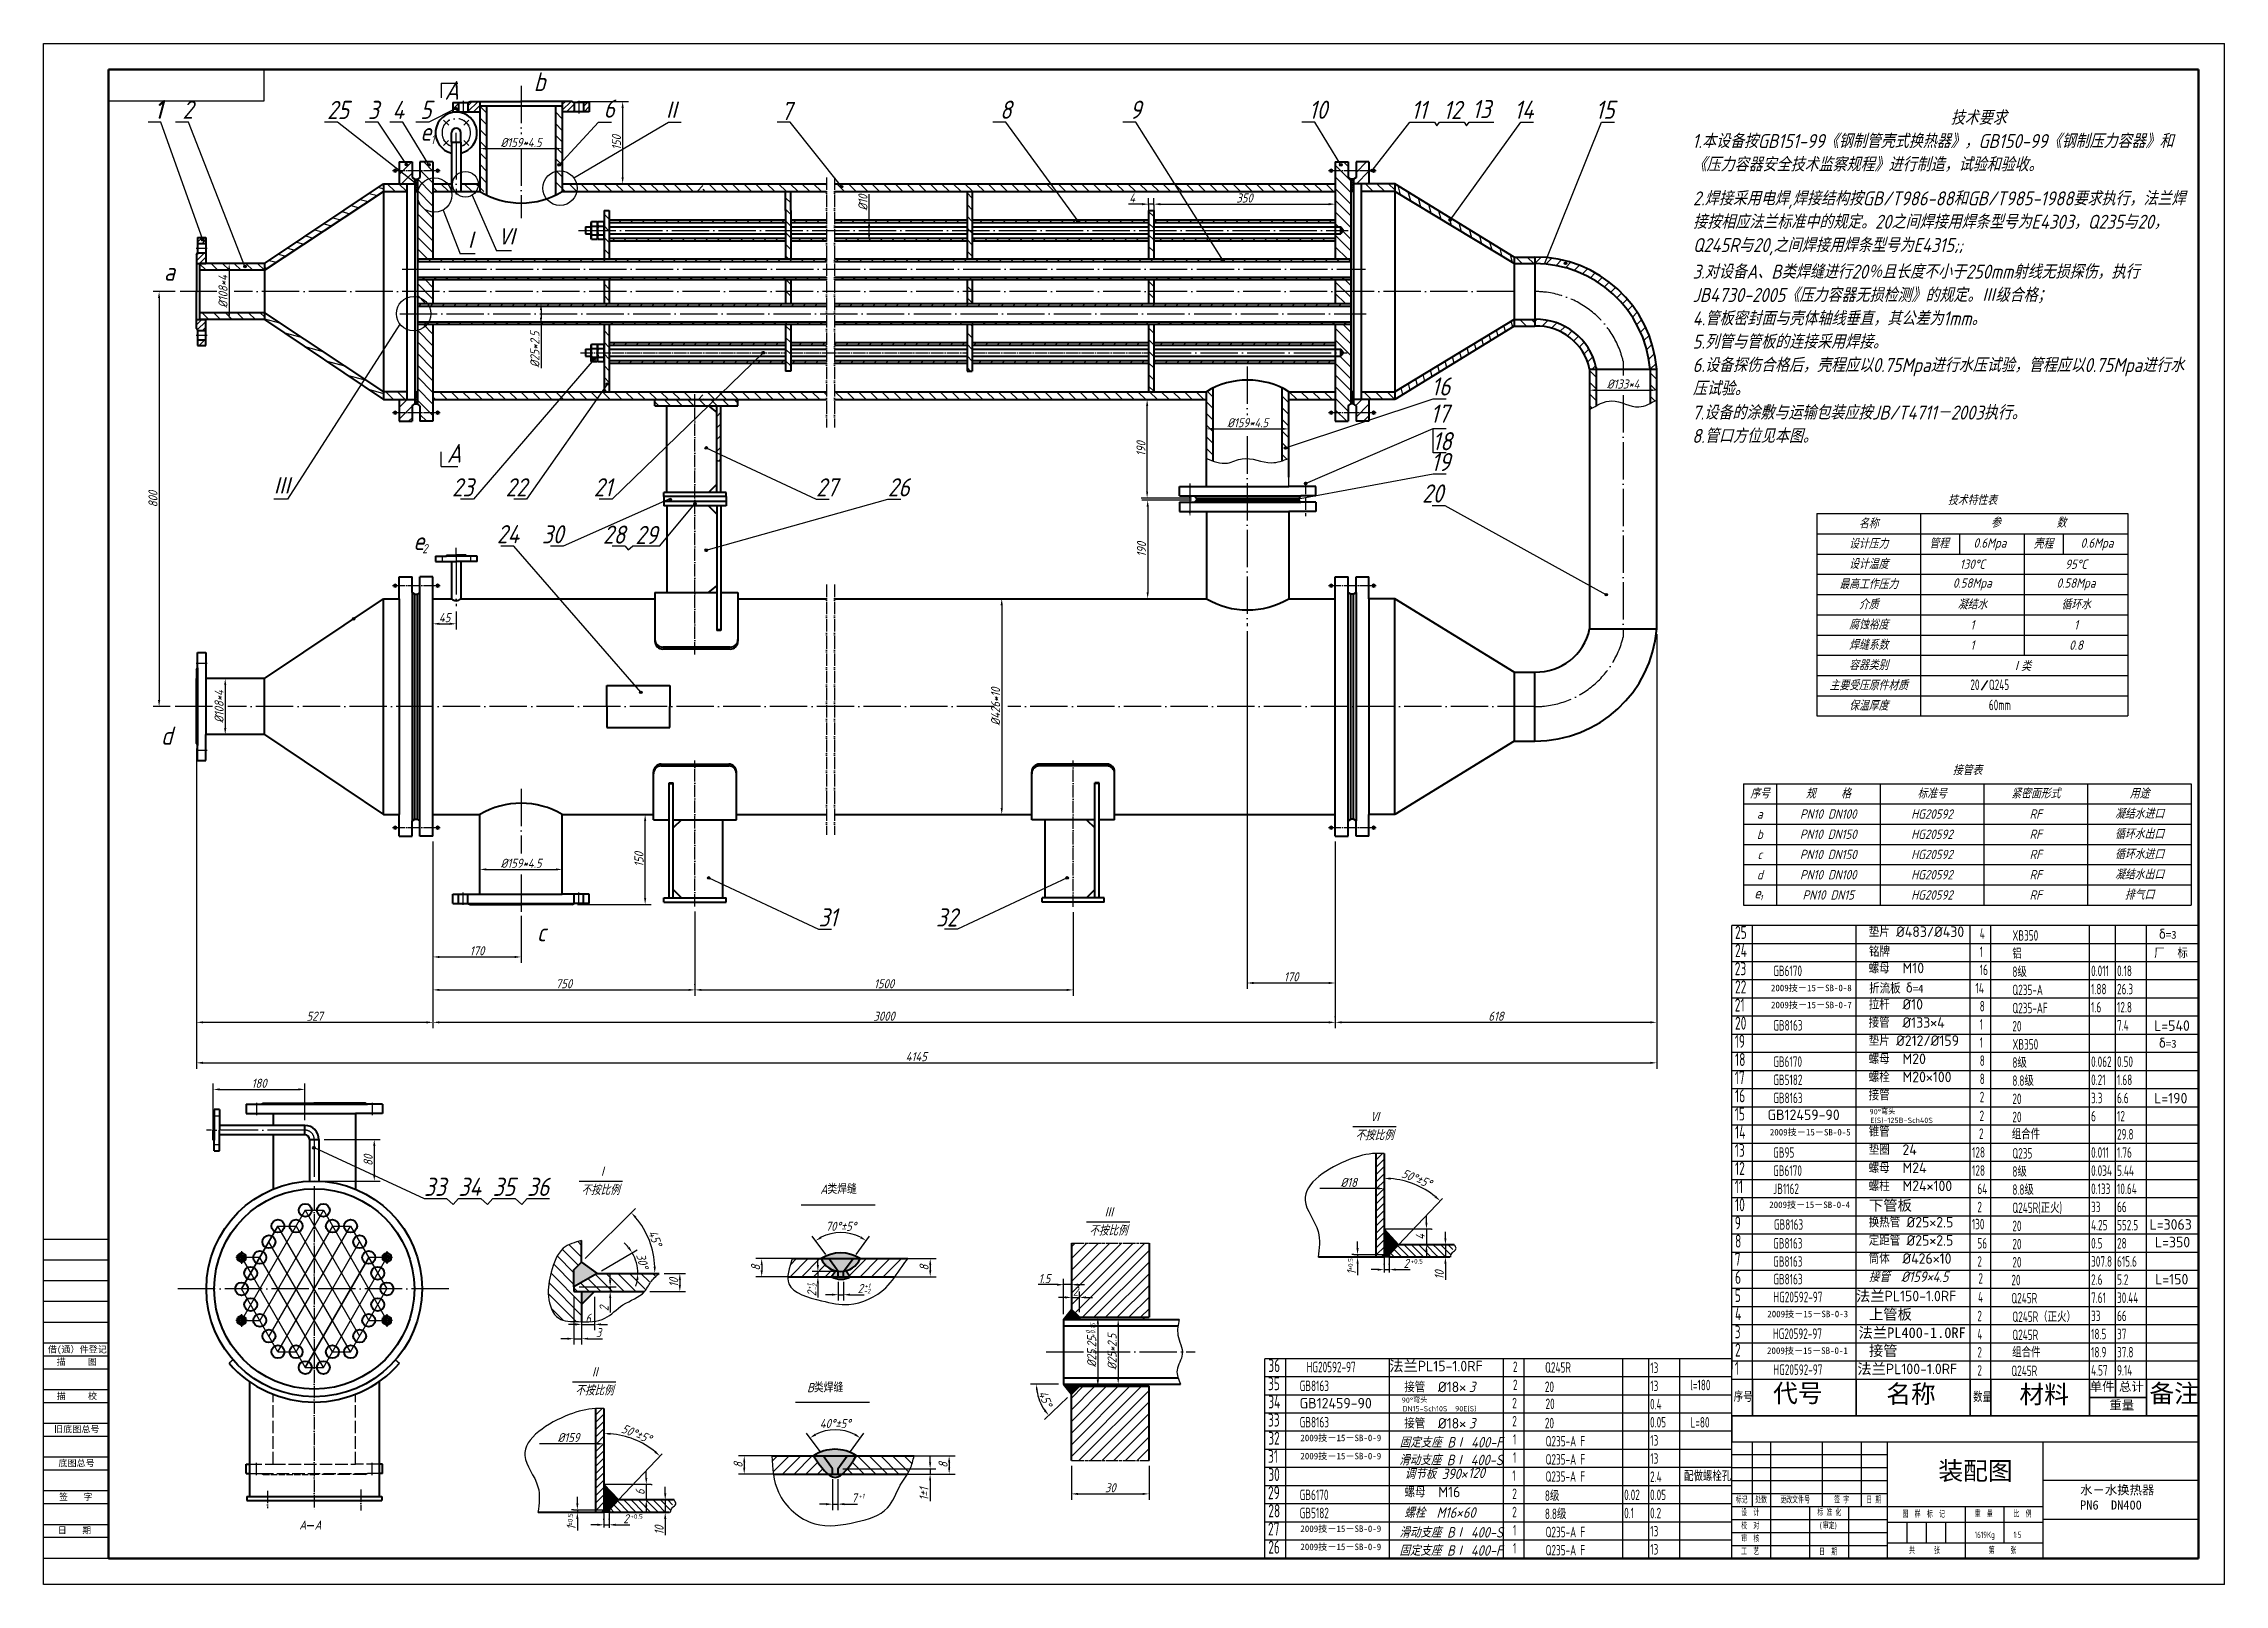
# Model space of a CAD drawing. Header units: millimetres. Extents: x -1137 to 3068, y -1656 to 1314.
import ezdxf

# ---------------------------------------------------------------- set-up
doc = ezdxf.new("R2010")
doc.units = ezdxf.units.MM
for name, pattern in [('ACAD_ISO02W100', [15, 12, -3]), ('ACAD_ISO04W100', [30, 24, -3, 0, -3]), ('ACAD_ISO05W100', [33, 24, -3, 0, -3, 0, -3]), ('EB_DASHDOT', [39, 30, -3, 3, -3])]:
    doc.linetypes.add(name, pattern=pattern)
for name, color, linetype, lineweight in [('CAXA1', 1, 'EB_DASHDOT', 25), ('CAXA3', 7, 'Continuous', 25), ('粗实线', 4, 'Continuous', 40)]:
    doc.layers.add(name, color=color, linetype=linetype, lineweight=lineweight)
for name, color, linetype in [('LAYER1', 7, 'Continuous'), ('中心线', 27, 'ACAD_ISO04W100'), ('双点划线', 5, 'ACAD_ISO05W100'), ('文字', 7, 'Continuous'), ('标注', 254, 'Continuous'), ('点划线', 1, 'ACAD_ISO04W100'), ('细实线', 253, 'Continuous'), ('虚线', 2, 'ACAD_ISO02W100')]:
    doc.layers.add(name, color=color, linetype=linetype)
doc.styles.add('GB', font='gbeitc.shx', dxfattribs={"bigfont": 'hztxt.shx'})
doc.styles.add('HZ', font='Tssdeng.shx', dxfattribs={"bigfont": 'hztxt.shx'})
doc.styles.get("Standard").update_dxf_attribs({"font": 'Tssdeng.shx', "bigfont": 'hztxt.shx'})
doc.styles.add('标准', font='Tssdeng.shx', dxfattribs={"bigfont": 'hztxt.shx'})
doc.dimstyles.new('GB$0', dxfattribs={"dimscale": 5, "dimtxt": 3.5, "dimasz": 2.5, "dimexe": 2.25, "dimexo": 2, "dimtad": 1, "dimdec": 0, "dimtxsty": 'GB', "dimcen": 2.5, "dimadec": 0, "dimazin": 0, "dimtfac": 1, "dimtdec": 0, "dimtmove": 0, "dimatfit": 3, "dimfxl": 0, "dimarcsym": 0})
doc.dimstyles.new('GB$2', dxfattribs={"dimscale": 5, "dimtxt": 3.5, "dimasz": 2.5, "dimexe": 2.25, "dimexo": 2, "dimtad": 1, "dimdec": 0, "dimtxsty": 'GB', "dimcen": 2.5, "dimadec": 0, "dimazin": 0, "dimtfac": 1, "dimtdec": 0, "dimtmove": 0, "dimatfit": 3, "dimfxl": 0, "dimarcsym": 0})
pattern_1 = [(135, (0, 165.9), (-11.22532, -11.22532), [])]
pattern_2 = [(45, (0, 165.899), (-5.61266, 5.61266), [])]
pattern_3 = [(45, (0, 165.9), (-11.22532, 11.22532), [])]

msp = doc.modelspace()

# ---------------------------------------------------------------- texts
at = {"lineweight": -3, "style": '标准', "width": 0.667}
for s, height, p in [('20', 20.25, (2578.4, 68.2)), ('Q245', 20.25, (2614.1, 68.1)), ('60mm', 20.25, (2614.1, 29.1)), ('25', 25, (2124.7, -411.7)), ('4', 20.2, (2596.5, -411.5)), ('XB350', 20.25, (2659.4, -415.1)), ('23', 25, (2124.2, -481.7)), ('24', 25, (2124.7, -446.7)), ('1', 20.2, (2596.5, -446.5)), ('16', 20.25, (2596.5, -481.5)), ('铝', 20.2, (2659.4, -450.1)), ('22', 25, (2124.7, -516.7)), ('GB6170', 20.25, (2198.3, -483.4)), ('14', 20.25, (2588.3, -516.8)), ('8级', 20.25, (2659.4, -485.1)), ('Q235-A', 20.25, (2659.4, -520.1)), ('1.88', 20.25, (2811.2, -518.5)), ('0.011', 20.25, (2811.2, -483.5)), ('0.18', 20.25, (2861.2, -483.5)), ('26.3', 20.25, (2861.2, -518.5)), ('21', 25, (2124.2, -551.7)), ('8', 20.2, (2596.5, -551.5)), ('Q235-AF', 20.25, (2659.4, -555.1)), ('1.6', 20.25, (2811.2, -553.5)), ('12.8', 20.25, (2861.2, -553.5)), ('20', 25, (2124.7, -586.7)), ('GB8163', 20.25, (2198.3, -588.4)), ('1', 20.2, (2596.5, -586.5)), ('20', 20.25, (2659.4, -590.1)), ('7.4', 20.25, (2861.2, -588.5)), ('19', 25, (2124.2, -621.7)), ('1', 20.2, (2596.5, -621.5)), ('XB350', 20.25, (2659.4, -625.1)), ('17', 25, (2124.2, -691.7)), ('18', 25, (2124.7, -656.7)), ('GB6170', 20.25, (2198.3, -658.4)), ('8', 20.2, (2596.5, -656.5)), ('8', 20.2, (2596.5, -691.5)), ('8级', 20.25, (2659.4, -660.1)), ('8.8级', 20.25, (2659.4, -695.1)), ('0.062', 20.25, (2811.2, -658.5)), ('0.50', 20.25, (2861.2, -658.5)), ('16', 25, (2124.7, -726.7)), ('GB5182', 20.25, (2198.3, -693.4)), ('GB8163', 20.25, (2198.3, -728.4)), ('2', 20.2, (2596.5, -726.5)), ('20', 20.25, (2659.4, -730.1)), ('0.21', 20.25, (2811.2, -693.5)), ('3.3', 20.25, (2811.2, -728.5)), ('1.68', 20.25, (2861.2, -693.5)), ('6.6', 20.25, (2861.2, -728.5)), ('15', 25, (2124.2, -761.7)), ('2', 20.2, (2596.1, -762.9)), ('20', 20.25, (2659.4, -765.1)), ('6', 20.2, (2811.2, -763.5)), ('12', 20.25, (2861.2, -763.5)), ('14', 25, (2124.7, -796.7)), ('2', 20.2, (2595.1, -797.2)), ('组合件', 20.25, (2658.4, -797.8)), ('29.8', 20.25, (2861.2, -798.5)), ('13', 25, (2124.2, -831.7)), ('GB95', 20.25, (2198.1, -833.6)), ('128', 20.25, (2581.7, -833.2)), ('Q235', 20.25, (2659.4, -835.1)), ('0.011', 20.25, (2811.2, -833.5)), ('1.76', 20.25, (2861.2, -833.5)), ('11', 25, (2124.2, -901.7)), ('12', 25, (2124.7, -866.7)), ('GB6170', 20.25, (2198.1, -868.6)), ('128', 20.25, (2581.7, -868.2)), ('8级', 20.25, (2659.4, -870.1)), ('8.8级', 20.25, (2659.4, -905.1)), ('0.034', 20.25, (2811.2, -868.5)), ('5.44', 20.25, (2861.2, -868.5)), ('10', 25, (2124.7, -936.7)), ('JB1162', 20.25, (2198.1, -903.6)), ('2', 20.2, (2591.9, -938.6)), ('64', 20.25, (2591.9, -903.6)), ('Q245R(正火)', 20.25, (2659.4, -940.1)), ('0.133', 20.25, (2811.2, -903.5)), ('33', 20.25, (2811.2, -938.5)), ('10.64', 20.25, (2861.2, -903.5)), ('66', 20.25, (2861.2, -938.5)), ('9', 25, (2124.2, -971.7)), ('GB8163', 20.25, (2199.5, -972.4)), ('130', 20.25, (2581.2, -971.6)), ('20', 20.25, (2659.4, -975.1)), ('4.25', 20.25, (2811.2, -973.5)), ('552.5', 20.25, (2861.2, -973.5)), ('8', 25, (2124.7, -1006.7)), ('GB8163', 20.25, (2198.1, -1008.6)), ('56', 20.25, (2591.9, -1008.6)), ('20', 20.25, (2659.4, -1010.1)), ('0.5', 20.25, (2811.2, -1008.5)), ('28', 20.25, (2861.2, -1008.5)), ('7', 25, (2124.2, -1041.7)), ('GB8163', 20.25, (2198.1, -1043.6)), ('2', 20.2, (2591.9, -1043.6)), ('20', 20.25, (2659.4, -1045.1)), ('307.8', 20.25, (2811.2, -1043.5)), ('615.6', 20.25, (2861.2, -1043.5)), ('5', 25, (2124.2, -1111.7)), ('6', 25, (2124.7, -1076.7)), ('GB8163', 20.25, (2198.4, -1077.6)), ('HG20592-97 ', 20.25, (2198.5, -1112.1)), ('4', 20.2, (2593.2, -1112.2)), ('2', 20.2, (2593.9, -1076.2)), ('20', 20.25, (2657.5, -1079.4)), ('2.6', 20.25, (2811.2, -1078.5)), ('7.61', 20.25, (2811.2, -1113.5)), ('30.44', 20.25, (2861.2, -1113.5)), ('5.2', 20.25, (2861.2, -1078.5)), ('4', 25, (2124.7, -1146.7)), ('2', 20.2, (2591.9, -1148.6)), ('Q245R', 20.25, (2657.5, -1114.4)), ('Q245R（正火）', 20.25, (2659.4, -1150.1)), ('33', 20.25, (2811.2, -1148.5)), ('66', 20.25, (2861.2, -1148.5)), ('3', 25, (2124.2, -1181.7)), ('HG20592-97 ', 20.25, (2197.6, -1182.8)), ('4', 20.2, (2591.9, -1183.6)), ('Q245R', 20.25, (2659.4, -1185.1)), ('18.5', 20.25, (2811.2, -1183.5)), ('37', 20.25, (2861.2, -1183.5)), ('2', 25, (2124.7, -1216.7)), ('2', 20.2, (2591.9, -1218.6)), ('组合件', 20.25, (2659.1, -1218.2)), ('18.9', 20.25, (2811.2, -1218.5)), ('37.8', 20.25, (2861.2, -1218.5)), ('35', 25, (1224.2, -1281.7)), ('36', 25, (1224.7, -1246.7)), ('HG20592-97 ', 20.25, (1298.5, -1247.1)), ('2', 20.2, (1696.5, -1246.5)), ('2', 20.2, (1696.5, -1281.5)), ('Q245R', 20.25, (1758.4, -1247.9)), ('13', 20.25, (1961.2, -1248.5)), ('1', 25, (2124.2, -1251.7)), ('HG20592-97 ', 20.25, (2198.5, -1252.1)), ('2', 20.2, (2591.9, -1253.6)), ('Q245R', 20.25, (2657.5, -1254.4)), ('4.57', 20.25, (2811.2, -1253.5)), ('9.14', 20.25, (2861.2, -1253.5)), ('34', 25, (1224.7, -1316.7)), ('GB8163', 20.25, (1285.2, -1283.4)), ('2', 20.2, (1695.1, -1316.5)), ('20', 20.25, (1758, -1285.1)), ('20', 20.25, (1759.2, -1318.1)), ('13', 20.25, (1961.2, -1283.5)), ('0.4', 20.25, (1960.8, -1318.5)), ('l=180', 20.25, (2038.4, -1281.8)), ('序', 20.2, (2122.1, -1303.8)), ('号', 20.2, (2140.4, -1304.4)), ('数', 20.2, (2583.7, -1304.7)), ('量', 20.2, (2601.9, -1305.3)), ('33', 25, (1224.2, -1351.7)), ('GB8163', 20.25, (1285.2, -1353.4)), ('2', 20.2, (1695.1, -1351.5)), ('20', 20.25, (1758, -1355.1)), ('0.05', 20.25, (1960.8, -1353.5)), ('L=80', 20.25, (2038.9, -1353.7)), ('32', 25, (1224.7, -1386.7)), ('1', 20.2, (1696.5, -1386.5)), ('1', 20.2, (1696.5, -1386.5)), ('Q235-A F', 20.25, (1759.4, -1390.1)), ('13', 20.25, (1961.2, -1388.5)), ('31', 25, (1224.2, -1421.7)), ('1', 20.2, (1696.5, -1421.5)), ('Q235-A F', 20.25, (1759.4, -1425.1)), ('13', 20.25, (1961.2, -1423.5)), ('29', 25, (1224.2, -1491.7)), ('30', 25, (1224.7, -1456.7)), ('1', 20.2, (1695.1, -1456.5)), ('2', 20.2, (1695.1, -1491.5)), ('Q235-A F', 20.25, (1759.2, -1458.1)), ('2.4', 20.25, (1960.8, -1458.5)), ('配做螺栓孔', 20.25, (2026.2, -1457)), ('28', 25, (1224.7, -1526.7)), ('GB6170', 20.25, (1285.2, -1493.4)), ('GB5182', 20.25, (1285.2, -1528.4)), ('2', 20.2, (1695.1, -1526.5)), ('8级', 20.25, (1758, -1495.1)), ('8.8级', 20.25, (1758, -1530.1)), ('0.02', 20.25, (1910.8, -1493.5)), ('0.1', 20.25, (1910.8, -1528.5)), ('0.05', 20.25, (1960.8, -1493.5)), ('0.2', 20.25, (1960.8, -1528.5)), ('标记', 12.5, (2126.2, -1499.6)), ('设  计', 12.5, (2136.7, -1524.2)), ('处数', 12.5, (2163.7, -1499.4)), ('更改文件', 12.5, (2212.2, -1499.6)), ('号', 12.5, (2258.3, -1499.6)), ('标 准 化', 12.5, (2283.6, -1523.9)), ('签 字', 12.5, (2315.9, -1499.4)), ('日 期', 12.5, (2377.7, -1499.6)), ('图  样  标  记', 12.5, (2447.6, -1527.1)), ('重  量', 12.5, (2586.7, -1526.6)), ('比  例', 12.5, (2661.7, -1526.6)), ('27', 25, (1224.2, -1561.7)), ('1', 20.2, (1696.5, -1561.5)), ('Q235-A F', 20.25, (1759.4, -1565.1)), ('13', 20.25, (1961.2, -1563.5)), ('校  对', 12.5, (2136.5, -1549.5)), ('(', 12.5, (2288.3, -1549.4)), ('审定', 12.5, (2294.1, -1549.4)), (')', 12.5, (2317.1, -1549.4)), ('1619Kg', 12.5, (2586.7, -1566.6)), ('1:5', 12.5, (2661.7, -1566.6)), ('26', 25, (1224.7, -1596.7)), ('1', 20.2, (1696.5, -1596.5)), ('Q235-A F', 20.25, (1759.4, -1600.1)), ('13', 20.25, (1961.2, -1598.5)), ('工  艺', 12.5, (2136.5, -1599)), ('审  核', 12.5, (2136.7, -1574.4)), ('日  期', 12.5, (2286.7, -1599.6)), ('共      张', 12.5, (2460.3, -1597.1)), ('第     张', 12.5, (2613.8, -1597.1))]:
    msp.add_text(s, height=height, dxfattribs=at).set_placement(p)
at = {"lineweight": -3}
for s, height, p in [('GB12459-90', 20.25, (2187.3, -760.9)), ('90%%D弯头', 10.12, (2383.8, -750)), ('E(S)-125B-Sch40S', 10.125, (2385.6, -766.5)), ('GB12459-90', 20.25, (1285.1, -1316.8)), ('90%%D弯头', 10.12, (1481.6, -1305.9)), ('DN15-Sch10S  90E(S)', 10.125, (1483.4, -1322.4))]:
    msp.add_text(s, height=height, dxfattribs=at).set_placement(p)
for s, insert, char_height, width, attachment_point in [('垫片 %%C483/%%C430', (2382.4, -387.7), 20.25, 229.237, 1), ('螺母  M10', (2382.4, -457.7), 20.25, 229.237, 1), ('铭牌', (2382.8, -425.9), 20.25, 229.237, 1), ('折流板', (2383.1, -496.8), 20.25, 229.237, 1), ('拉杆  %%C10', (2382.4, -527.7), 20.25, 229.237, 1), ('接管  %%C133×4', (2382.4, -562.7), 20.25, 229.237, 1), ('螺母  M20', (2382.4, -632.7), 20.25, 229.237, 1), ('垫片 %%C212/%%C159', (2382.4, -597.7), 20.25, 229.237, 1), ('螺栓  M20×100', (2382.4, -667.7), 20.25, 229.237, 1), ('接管', (2382.4, -702.7), 20.25, 229.237, 1), ('锥管', (2382.4, -772.7), 20.25, 229.237, 1), ('螺母  M24', (2382.4, -842.7), 20.25, 229.237, 1), ('垫圈  24', (2382.4, -807.7), 20.25, 229.237, 1), ('螺柱  M24×100', (2382.4, -877.7), 20.25, 229.237, 1), ('换热管 %%C25×2.5', (2382.4, -947.7), 20.25, 229.237, 1), ('定距管 %%C25×2.5', (2382.4, -982.7), 20.25, 229.237, 1), ('筒体  %%C426×10', (2382.4, -1017.7), 20.25, 229.237, 1), ('\\f仿宋_GB2312|b0|i0|c134|p49;借(通）件登记', (-1071.7, -1204.6), 12.5, 3110.4, 5), ('\\f仿宋_GB2312|b0|i0|c134|p49;描     图', (-1072.8, -1227.7), 12.5, 3110.4, 5), ('\\f仿宋_GB2312|b0|i0|c134|p49;描     校', (-1072.6, -1293.5), 12.5, 3110.4, 5), ('接管  %%C18×', (1486.8, -1265.3), 20.25, 229.237, 1), ('接管  %%C18×', (1486.8, -1335.3), 20.25, 229.237, 1), ('\\f仿宋_GB2312|b0|i0|c134|p49;旧底图总号', (-1072.8, -1357.5), 12.5, 3110.4, 5), ('\\f仿宋_GB2312|b0|i0|c134|p49;底图总号', (-1073.2, -1423), 12.5, 3110.4, 5), ('螺母  M16', (1487.4, -1467.7), 20.25, 229.237, 1), ('签    字', (-1074.7, -1488.4), 12.5, 3110.4, 5), ('日    期', (-1077.2, -1552.9), 12.5, 3110.4, 5)]:
    msp.add_mtext(s, dxfattribs=dict(at, insert=insert, char_height=char_height, width=width, attachment_point=attachment_point))
at = {"lineweight": -3, "attachment_point": 1}
for s, insert, char_height, width, style in [('{\\H0.9583x;δ\\fSimSun|b0|i0|c134|p0;\\H0.7826x;=3}', (2941.9, -392), 20.25, 229.237, '标准'), ('厂  标', (2932.8, -428.7), 20.25, 229.237, 'HZ'), ('{\\H0.9583x;δ\\fSimSun|b0|i0|c134|p0;\\H0.7826x;=4}', (2453.9, -495.7), 20.25, 229.237, '标准'), ('L=540', (2932.8, -568.7), 20.25, 229.237, 'HZ'), ('{\\H0.9583x;δ\\fSimSun|b0|i0|c134|p0;\\H0.7826x;=3}', (2941.9, -602), 20.25, 229.237, '标准'), ('L=190', (2932.8, -708.7), 20.25, 229.237, 'HZ'), ('{\\fFangSong_GB2312|b0|i0|c134|p34;下管板}', (2382.9, -915.2), 20.25, 229.237, '标准'), ('L=3063', (2924, -952), 20.25, 229.237, 'HZ'), ('L=350', (2934.3, -986), 20.25, 229.237, 'HZ'), ('接管  %%C159{\\Fgbeitc,hztxt|c0;×}4.5', (2382.4, -1052.7), 20.25, 229.237, 'GB'), ('{\\fFangSong_GB2312|b0|i0|c134|p34;法兰}PL150-1.0RF', (2357.7, -1090), 20.25, 261.339, '标准'), ('L=150', (2934.7, -1057.6), 20.25, 229.237, 'HZ'), ('{\\fFangSong_GB2312|b0|i0|c134|p34;上管板}', (2382.9, -1125.2), 20.25, 229.237, '标准'), ('{\\fFangSong_GB2312|b0|i0|c134|p34;法兰PL400-1.0RF}', (2362.7, -1160.7), 20.25, 229.237, '标准'), ('{\\fFangSong_GB2312|b0|i0|c134|p34;接管 }', (2382.9, -1195.2), 20.25, 229.237, '标准'), ('{\\fFangSong_GB2312|b0|i0|c134|p34;法兰}PL15-1.0RF', (1457.7, -1225), 20.25, 261.339, '标准'), ('{\\fFangSong_GB2312|b0|i0|c134|p34;法兰}PL100-1.0RF', (2360.3, -1230.5), 20.25, 269.359, '标准'), ('3', (1611.6, -1265), 20.2, 229.237, 'GB'), ('3', (1611.6, -1335), 20.2, 229.237, 'GB'), ('固定支座 BⅠ 400-F', (1477.8, -1371.9), 20.25, 229.237, 'GB'), ('滑动支座 BⅠ 400-S', (1476.9, -1406), 20.25, 229.237, 'GB'), ('调节板 390× ', (1487.4, -1432.7), 20.25, 229.237, 'GB'), ('120', (1609.9, -1430.9), 20.25, 229.237, 'GB'), ('螺栓  M16×', (1486.5, -1507.5), 20.25, 229.237, 'GB'), ('60', (1599.9, -1507.4), 20.25, 229.237, 'GB'), ('滑动支座 BⅠ 400-S', (1477.3, -1545.5), 20.25, 229.237, 'GB'), ('固定支座 BⅠ 400-F', (1477.3, -1580.5), 20.25, 229.237, 'GB')]:
    msp.add_mtext(s, dxfattribs=dict(at, insert=insert, char_height=char_height, width=width, style=style))
at = {"lineweight": -3, "attachment_point": 1, "style": '标准'}
for s, insert, char_height in [('{\\fFangSong_GB2312|b0|i0|c134|p34;2009技－15－SB-0-8}', (2193.9, -499.9), 12.6), ('{\\fFangSong_GB2312|b0|i0|c134|p34;2009技－15－SB-0-7}', (2194.1, -532.7), 12.6), ('{\\fFangSong_GB2312|b0|i0|c134|p34;2009技－15－SB-0-5}', (2191.8, -778), 12.6), ('{\\fFangSong_GB2312|b0|i0|c134|p34;2009技－15－SB-0-4}', (2190.6, -917.9), 12.6), ('{\\fFangSong_GB2312|b0|i0|c134|p34;2009技－15－SB-0-3}', (2186.9, -1128.4), 12.6), ('{\\fFangSong_GB2312|b0|i0|c134|p34;2009技－15－SB-0-1}', (2186.4, -1199), 12.6), ('\\fFangSong_GB2312|b0|i0|p34;代号', (2198, -1269.9), 35), ('\\fFangSong_GB2312|b0|i0|p34;名称', (2416.2, -1271.4), 35), ('\\fFangSong_GB2312|b0|i0|p34;材料', (2673, -1272), 35), ('\\fFangSong_GB2312|b0|i0|p34;单件', (2808.7, -1265.6), 17.5), ('\\fFangSong_GB2312|b0|i0|p34;重量', (2846.4, -1301.4), 17.5), ('\\fFangSong_GB2312|b0|i0|p34;总计', (2865, -1266), 17.5), ('\\fFangSong_GB2312|b0|i0|p34;备注', (2923.7, -1270.3), 35), ('{\\fFangSong_GB2312|b0|i0|c134|p34;2009技－15－SB-0-9}', (1286.6, -1367.3), 12.6), ('{\\fFangSong_GB2312|b0|i0|c134|p34;2009技－15－SB-0-9}', (1286.6, -1402.3), 12.6), ('\\fFangSong_GB2312|b0|i0|p34;装配图', (2516.7, -1419.5), 35), ('{\\fFangSong_GB2312|b0|i0|c134|p34;2009技－15－SB-0-9}', (1286.6, -1542.3), 12.6), ('{\\fFangSong_GB2312|b0|i0|c134|p34;2009技－15－SB-0-9}', (1286.6, -1577.3), 12.6)]:
    msp.add_mtext(s, dxfattribs=dict(at, insert=insert, char_height=char_height))
at = {"insert": (2790, -1465), "char_height": 17.5, "attachment_point": 1, "style": '标准'}
msp.add_mtext('{\\fFangSong_GB2312|b0|i0|c134|p34;水－水换热器\\PPN6  DN400}', dxfattribs=at)
at = {"layer": '文字', "char_height": 27, "style": 'GB'}
for s, insert, width, attachment_point in [('                                  技术要求\\P1.本设备按GB151-99《钢制管壳式换热器》，GB150-99《钢制压力容器》和《压力容器安全技术监察规程》进行制造，试验和验收。', (2042.2, 1125.8), 970.379, 4), ('2.焊接采用电焊,焊接结构按GB/T986-88和GB/T985-1988要求执行，法兰焊接按相应法兰标准中的规定。20之间焊接用焊条型号为E4303，Q235与20，Q245R与20,之间焊接用焊条型号为E4315;;', (2043.4, 1029.2), 970.379, 1), ('3.对设备A、B类焊缝进行20％且长度不小于250mm射线无损探伤，执行JB4730-2005《压力容器无损检测》的规定。Ⅲ级合格；\\P4.管板密封面与壳体轴线垂直，其公差为1mm。\\P5.列管与管板的连接采用焊接。\\P6.设备探伤合格后，壳程应以0.75Mpa进行水压试验，管程应以0.75Mpa进行水压试验。', (2042.8, 888), 970.379, 1), ('7.设备的涂敷与运输包装应按JB/T4711－2003执行。\\P8.管口方位见本图。', (2041.9, 616.4), 667.406, 1)]:
    msp.add_mtext(s, dxfattribs=dict(at, insert=insert, width=width, attachment_point=attachment_point))
at = {"layer": '文字', "char_height": 18, "width": 137.268, "attachment_point": 1}
for s, insert in [('   {\\Fgbeitc|c0;A}类焊缝', (327.9, -885.2)), ('  {\\Fgbeitc|c0;B}类焊缝', (313.5, -1267.6))]:
    msp.add_mtext(s, dxfattribs=dict(at, insert=insert))
at = {"layer": '标注', "style": 'GB'}
for s, insert, char_height, width, attachment_point in [('A', (-363.7, 1241.9), 36, 63.462, 1), ('b', (-191.8, 1240.6), 36, 169.941, 4), ('1', (-923.2, 1205.5), 36, 57.697, 1), ('1', (-922.1, 1204.1), 35, 48, 1), ('2', (-869.1, 1204.1), 35, 48, 1), ('25', (-590.1, 1203.8), 35, 48, 1), ('3', (-511.5, 1203.8), 35, 48, 1), ('4', (-464.4, 1203.8), 35, 48, 1), ('5', (-410.7, 1204), 35, 48, 1), ('6', (-57.1, 1206.3), 35, 48, 1), ('Ⅱ', (90.2, 1202.9), 35, 48, 3), ('7', (285.3, 1201.6), 35, 48, 1), ('8', (707.2, 1204.1), 35, 48, 1), ('9', (957.6, 1204.1), 35, 48, 1), ('10', (1302.8, 1204.1), 35, 48, 1), ('11', (1530, 1203.9), 35, 48, 3), ('12', (1597.3, 1203.7), 35, 48, 3), ('13', (1653.6, 1205.4), 35, 48, 3), ('14', (1736, 1204.1), 35, 48, 3), ('15', (1892.1, 1204.1), 35, 48, 3), ('e', (-388.9, 1161.7), 35, 48, 3), ('1', (-383, 1138.2), 17.5, 24, 3), ('Ⅰ', (-331.8, 917.7), 35, 48, 7), ('Ⅵ', (-262, 923.6), 35, 48, 7), ('a', (-883.9, 892), 35, 48, 3), ('16', (1575.5, 670.7), 35, 48, 3), ('17', (1573.1, 618.3), 35, 48, 3), ('{\\Fgbeitc|c0;18}', (1578.4, 565.1), 35, 48, 3), ('A', (-359.1, 542.3), 36, 63.462, 1), ('19', (1575.3, 525.1), 35, 48, 3), ('Ⅲ', (-660.7, 479.1), 35, 48, 3), ('23', (-308, 476.3), 35, 48, 3), ('22', (-205.3, 476.3), 35, 48, 3), ('21', (-40.7, 476.3), 35, 48, 3), ('27', (352.7, 441.2), 35, 48, 7), ('26', (491, 476.3), 35, 48, 1), ('20', (1562, 464.4), 35, 48, 3), ('技术特性表', (2582.2, 433.6), 18, 597, 5), ('24', (-262.8, 386), 35, 48, 1), ('30', (-134.7, 385.7), 35, 48, 3), ('28', (-15.4, 385.1), 35, 48, 3), ('29', (46.6, 384.4), 35, 48, 3), ('名称', (2382.2, 388.6), 18, 197, 5), ('参           数', (2690.5, 390.1), 18, 197, 5), ('e', (-402.4, 372.8), 35, 48, 3), (' 2', (-396.6, 349.3), 17.5, 24, 3), ('设计压力', (2382.2, 349.6), 18, 197, 5), ('管程', (2517.8, 350), 18, 197, 5), ('0.6Mpa', (2616.1, 348.8), 18, 197, 5), ('壳程', (2718.9, 349.7), 18, 197, 5), ('0.6Mpa', (2822.6, 348.8), 18, 197, 5), ('设计温度', (2382.2, 310.6), 18, 197, 5), ('130%%DC', (2582.2, 310.6), 18, 197, 5), ('95%%DC', (2782.2, 310.6), 18, 197, 5), ('最高工作压力', (2382.2, 271.6), 18, 197, 5), ('0.58Mpa', (2582.2, 271.6), 18, 197, 5), ('0.58Mpa', (2782.2, 271.6), 18, 197, 5), ('介质', (2382.2, 232.6), 18, 197, 5), ('凝结水', (2582.2, 232.6), 18, 197, 5), ('循环水', (2782.2, 232.6), 18, 197, 5), ('腐蚀裕度', (2382.2, 193.6), 18, 197, 5), ('1', (2582.2, 193.6), 18, 197, 5), ('1', (2782.2, 193.6), 18, 197, 5), ('焊缝系数', (2382.2, 154.6), 18, 197, 5), ('容器类别', (2382.2, 115.6), 18, 197, 5), ('1', (2582.2, 154.6), 18, 197, 5), ('0.8', (2782.2, 154.6), 18, 197, 5), ('主要受压原件材质', (2382.2, 76.6), 18, 197, 5), ('Ⅰ类', (2676.2, 113.8), 18, 197, 5), ('保温厚度', (2382.2, 37.6), 18, 197, 5), ('d', (-888.6, -2.5), 35, 48, 3), ('接管表', (2572.6, -87), 18, 860.534, 5), ('序号', (2172.6, -132), 18, 60.534, 5), ('规     格', (2304.4, -132), 18, 197, 5), ('标准号', (2504.4, -132), 18, 197, 5), ('紧密面形式', (2704.4, -132), 18, 197, 5), ('用途', (2904.4, -132), 18, 197, 5), ('a', (2172.6, -171), 18, 60.534, 5), ('PN10 DN100', (2304.4, -171), 18, 197, 5), ('HG20592', (2504.4, -171), 18, 197, 5), ('RF', (2704.4, -171), 18, 197, 5), ('凝结水进口', (2904.4, -171), 18, 197, 5), ('b', (2172.6, -210), 18, 60.534, 5), ('PN10 DN150', (2304.4, -210), 18, 197, 5), ('HG20592', (2504.4, -210), 18, 197, 5), ('RF', (2704.4, -210), 18, 197, 5), ('循环水出口', (2904.4, -210), 18, 197, 5), ('c', (2172.6, -249), 18, 60.534, 5), ('PN10 DN150', (2304.4, -249), 18, 197, 5), ('HG20592', (2504.4, -249), 18, 197, 5), ('RF', (2704.4, -249), 18, 197, 5), ('循环水进口', (2904.4, -249), 18, 197, 5), ('d', (2172.6, -288), 18, 60.534, 5), ('PN10 DN100', (2304.4, -288), 18, 197, 5), ('HG20592', (2504.4, -288), 18, 197, 5), ('RF', (2704.4, -288), 18, 197, 5), ('凝结水出口', (2904.4, -288), 18, 197, 5), ('e', (2174.5, -313.1), 20.7, 28.344, 3), ('1', (2177.9, -326.9), 10.3, 14.172, 3), ('PN10 DN15', (2304.4, -327), 18, 197, 5), ('HG20592', (2504.4, -327), 18, 197, 5), ('RF', (2704.4, -327), 18, 197, 5), ('排气口', (2904.4, -327), 18, 197, 5), ('31', (357.3, -387.8), 35, 48, 7), ('32', (625.2, -387.8), 35, 48, 9), ('c', (-168.1, -381.4), 35, 48, 3), ('Ⅵ', (1420.9, -747), 17.5, 24, 1), ('不按比例', (1392.8, -782.1), 17.5, 106.542, 1), ('33', (-403.2, -907.1), 35, 48, 7), ('34', (-337, -907.1), 35, 48, 7), ('35', (-270.8, -907.1), 35, 48, 7), ('36', (-204.6, -907.1), 35, 48, 7), ('Ⅰ', (-68.9, -852), 17.5, 24, 1), ('不按比例', (-99.8, -887.6), 17.5, 136.614, 1), ('不按比例', (879.5, -965.9), 17.5, 106.542, 1), ('Ⅲ', (907.7, -930.8), 17.5, 24, 1), ('-2', (444.6, -1086.2), 9, 73.138, 1), ('+1', (445.8, -1075.9), 9, 73.138, 1), ('Ⅱ', (-83.5, -1239), 17.5, 24, 1), ('不按比例', (-111.6, -1274.1), 17.5, 106.542, 1), ('+1', (434.3, -1481.3), 9, 73.138, 1), ('A', (-644, -1532.8), 17.5, 24, 1), ('A', (-600.8, -1532.8), 17.5, 24, 3)]:
    msp.add_mtext(s, dxfattribs=dict(at, insert=insert, char_height=char_height, width=width, attachment_point=attachment_point))
at = {"layer": '标注', "char_height": 9, "width": 73.138, "attachment_point": 1, "rotation": 90, "style": 'GB'}
for s, insert in [('+1', (335.4, -1088)), ('-2', (345.7, -1089.3)), (' 0', (872.8, -1179.2)), ('+0.15', (882.1, -1179.9))]:
    msp.add_mtext(s, dxfattribs=dict(at, insert=insert))
at = {"layer": '细实线'}
for p in [(1387.6, -1050.9), (-116.8, -1542.9)]:
    msp.add_text('±0.5', height=9, rotation=90, dxfattribs=at).set_placement(p)
for p in [(1499, -1037.6), (-5.4, -1529.5)]:
    msp.add_text('+0.5', height=9, dxfattribs=at).set_placement(p)
at = {"layer": '细实线', "char_height": 17.5, "attachment_point": 5, "style": 'GB'}
for s, insert in [('%%C18', (1379.8, -881.1)), ('%%C159', (-124.6, -1373))]:
    msp.add_mtext(s, dxfattribs=dict(at, insert=insert))

# ---------------------------------------------------------------- blocks, each defined once
blk = doc.blocks.new('*D3')
at = {"layer": 'DEFPOINTS', "color": 0}
for p in [(-114.2, -1091.6), (-99.4, -1091.6), (-99.4, -1182.4)]:
    blk.add_point(p, dxfattribs=at)
at = {"layer": '标注', "color": 0, "lineweight": -2}
for p, q in [((-114.2, -1101.6), (-114.2, -1193.6)), ((-99.4, -1101.6), (-99.4, -1193.6)), ((-126.7, -1182.4), (-139.2, -1182.4)), ((-114.2, -1182.4), (-99.4, -1182.4)), ((-86.9, -1182.4), (-59, -1182.4))]:
    blk.add_line(p, q, dxfattribs=at)
at = {"layer": '标注', "color": 0}
for points in [[(-126.7, -1180.3), (-126.7, -1184.4), (-114.2, -1182.4)], [(-86.9, -1180.3), (-86.9, -1184.4), (-99.4, -1182.4)]]:
    blk.add_solid(points, dxfattribs=at)
at = {"layer": '标注', "color": 0, "insert": (-66.7, -1170.5), "char_height": 17.5, "attachment_point": 5, "style": 'GB'}
blk.add_mtext('3', dxfattribs=at)
blk = doc.blocks.new('*D4')
at = {"layer": 'DEFPOINTS', "color": 0}
for p in [(-114.1, -1082.6), (-114.1, -1091.6), (-44.3, -1091.6)]:
    blk.add_point(p, dxfattribs=at)
at = {"layer": '标注', "color": 0, "lineweight": -2}
for p, q in [((-104.1, -1082.6), (-33, -1082.6)), ((-104.1, -1091.6), (-33, -1091.6)), ((-44.3, -1070.1), (-44.3, -1057.6)), ((-44.3, -1082.6), (-44.3, -1091.6)), ((-44.3, -1104.1), (-44.3, -1131.6))]:
    blk.add_line(p, q, dxfattribs=at)
at = {"layer": '标注', "color": 0}
for points in [[(-46.4, -1070.1), (-42.2, -1070.1), (-44.3, -1082.6)], [(-46.4, -1104.1), (-42.2, -1104.1), (-44.3, -1091.6)]]:
    blk.add_solid(points, dxfattribs=at)
at = {"layer": '标注', "color": 0, "insert": (-56.1, -1124.1), "char_height": 17.5, "attachment_point": 5, "rotation": 90, "style": 'GB'}
blk.add_mtext('2', dxfattribs=at)
blk = doc.blocks.new('*D5')
at = {"layer": 'DEFPOINTS', "color": 0}
for p in [(21.9, -1091.6), (49.9, -1056.6), (90, -1091.6)]:
    blk.add_point(p, dxfattribs=at)
at = {"layer": '标注', "color": 0, "lineweight": -2}
for p, q in [((31.9, -1091.6), (101.2, -1091.6)), ((59.9, -1056.6), (101.2, -1056.6)), ((90, -1069.1), (90, -1079.1))]:
    blk.add_line(p, q, dxfattribs=at)
at = {"layer": '标注', "color": 0}
for points in [[(87.9, -1069.1), (92.1, -1069.1), (90, -1056.6)], [(87.9, -1079.1), (92.1, -1079.1), (90, -1091.6)]]:
    blk.add_solid(points, dxfattribs=at)
at = {"layer": '标注', "color": 0, "insert": (78.1, -1074.1), "char_height": 17.5, "attachment_point": 5, "rotation": 90, "style": 'GB'}
blk.add_mtext('10', dxfattribs=at)
blk = doc.blocks.new('*D6')
at = {"layer": 'DEFPOINTS', "color": 0}
for p in [(-114.2, -1049.9), (-99.4, -1035), (-99, -1049.8), (37.5, -1013.6), (49.9, -1056.6)]:
    blk.add_point(p, dxfattribs=at)
at = {"layer": '标注', "color": 0, "lineweight": -2}
blk.add_line((-92.3, -1028), (4.2, -931.5), dxfattribs=at)
blk.add_arc((-113.5, -1049.2), 155.2, 1.9923, 40.3829, dxfattribs=at)
at = {"layer": '标注', "color": 0}
for points in [[(3.2, -950), (6.2, -947.2), (-3.8, -939.4)], [(43.7, -1043.8), (39.5, -1043.8), (41.5, -1056.3)]]:
    blk.add_solid(points, dxfattribs=at)
at = {"layer": '标注', "color": 0, "insert": (42.3, -988.8), "char_height": 17.5, "attachment_point": 5, "rotation": 291.1876, "style": 'GB'}
blk.add_mtext('45%%d', dxfattribs=at)
blk = doc.blocks.new('*D7')
at = {"layer": 'DEFPOINTS', "color": 0}
for p in [(7.8, -1042.9), (-114.1, -1082.6), (-69.6, -1056.6), (-69.6, -1056.6), (49.9, -1056.6)]:
    blk.add_point(p, dxfattribs=at)
at = {"layer": '标注', "color": 0, "lineweight": -2}
blk.add_line((-60.9, -1051.6), (8, -1011.3), dxfattribs=at)
for start, end in [(39.4301, 48.5483), (0, 30.3119), (341.7636, 350.8818)]:
    blk.add_arc((-69.6, -1056.6), 78.6, start, end, dxfattribs=at)
at = {"layer": '标注', "color": 0}
for points in [[(-7.1, -1005.5), (-10.6, -1007.9), (-1.7, -1017)], [(6, -1068.9), (10.1, -1069.3), (9, -1056.6)]]:
    blk.add_solid(points, dxfattribs=at)
at = {"layer": '标注', "color": 0, "insert": (17.8, -1033), "char_height": 17.5, "attachment_point": 5, "rotation": 285.156, "style": 'GB'}
blk.add_mtext('30%%d', dxfattribs=at)
blk = doc.blocks.new('*D8')
at = {"layer": 'DEFPOINTS', "color": 0}
for p in [(417.8, -979.4), (377.3, -1028), (424, -1028), (395.6, -1053), (405.6, -1053)]:
    blk.add_point(p, dxfattribs=at)
at = {"layer": '标注', "color": 0, "lineweight": -2}
for p, q in [((371.4, -1019.9), (345.4, -984.5)), ((429.9, -1019.9), (455.9, -984.5))]:
    blk.add_line(p, q, dxfattribs=at)
blk.add_arc((400.6, -1059.8), 82.2, 62.4635, 117.5365, dxfattribs=at)
at = {"layer": '标注', "color": 0}
for points in [[(363.7, -988.7), (361.5, -985.2), (352, -993.5)], [(439.7, -985.2), (437.5, -988.7), (449.3, -993.5)]]:
    blk.add_solid(points, dxfattribs=at)
at = {"layer": '标注', "color": 0, "insert": (400.6, -965.7), "char_height": 17.5, "attachment_point": 5, "style": 'GB'}
blk.add_mtext('70%%D%%P5%%D', dxfattribs=at)
blk = doc.blocks.new('*D9')
at = {"layer": 'DEFPOINTS', "color": 0}
for p in [(330.4, -1028), (247.8, -1063), (330.4, -1063)]:
    blk.add_point(p, dxfattribs=at)
at = {"layer": '标注', "color": 0, "lineweight": -2}
for p, q in [((320.4, -1028), (236.6, -1028)), ((247.8, -1040.5), (247.8, -1050.5)), ((320.4, -1063), (236.6, -1063))]:
    blk.add_line(p, q, dxfattribs=at)
at = {"layer": '标注', "color": 0}
for points in [[(245.8, -1040.5), (249.9, -1040.5), (247.8, -1028)], [(245.8, -1050.5), (249.9, -1050.5), (247.8, -1063)]]:
    blk.add_solid(points, dxfattribs=at)
at = {"layer": '标注', "color": 0, "insert": (236, -1045.5), "char_height": 17.5, "attachment_point": 5, "rotation": 90, "style": 'GB'}
blk.add_mtext('8', dxfattribs=at)
blk = doc.blocks.new('*D10')
at = {"layer": 'DEFPOINTS', "color": 0}
for p in [(494.9, -1028), (494.9, -1063), (572.8, -1063)]:
    blk.add_point(p, dxfattribs=at)
at = {"layer": '标注', "color": 0, "lineweight": -2}
for p, q in [((504.9, -1028), (584, -1028)), ((572.8, -1040.5), (572.8, -1050.5)), ((504.9, -1063), (584, -1063))]:
    blk.add_line(p, q, dxfattribs=at)
at = {"layer": '标注', "color": 0}
for points in [[(570.7, -1040.5), (574.9, -1040.5), (572.8, -1028)], [(570.7, -1050.5), (574.9, -1050.5), (572.8, -1063)]]:
    blk.add_solid(points, dxfattribs=at)
at = {"layer": '标注', "color": 0, "insert": (560.9, -1045.5), "char_height": 17.5, "attachment_point": 5, "rotation": 90, "style": 'GB'}
blk.add_mtext('8', dxfattribs=at)
blk = doc.blocks.new('*D11')
at = {"layer": 'DEFPOINTS', "color": 0}
for p in [(395.6, -1063), (405.6, -1063), (405.6, -1097.5)]:
    blk.add_point(p, dxfattribs=at)
at = {"layer": '标注', "color": 0, "lineweight": -2}
for p, q in [((395.6, -1073), (395.6, -1108.8)), ((405.6, -1073), (405.6, -1108.8)), ((383.1, -1097.5), (370.6, -1097.5)), ((395.6, -1097.5), (405.6, -1097.5)), ((418.1, -1097.5), (445.6, -1097.5))]:
    blk.add_line(p, q, dxfattribs=at)
at = {"layer": '标注', "color": 0}
for points in [[(383.1, -1095.4), (383.1, -1099.6), (395.6, -1097.5)], [(418.1, -1095.4), (418.1, -1099.6), (405.6, -1097.5)]]:
    blk.add_solid(points, dxfattribs=at)
at = {"layer": '标注', "color": 0, "insert": (438.1, -1085.6), "char_height": 17.5, "attachment_point": 5, "style": 'GB'}
blk.add_mtext('2', dxfattribs=at)
blk = doc.blocks.new('*D12')
at = {"layer": 'DEFPOINTS', "color": 0}
for p in [(356.2, -1063), (405.6, -1053), (405.6, -1063)]:
    blk.add_point(p, dxfattribs=at)
at = {"layer": '标注', "color": 0, "lineweight": -2}
for p, q in [((356.2, -1040.5), (356.2, -1028)), ((395.6, -1053), (344.9, -1053)), ((395.6, -1063), (344.9, -1063)), ((356.2, -1053), (356.2, -1063)), ((356.2, -1075.5), (356.2, -1103))]:
    blk.add_line(p, q, dxfattribs=at)
at = {"layer": '标注', "color": 0}
for points in [[(354.1, -1040.5), (358.2, -1040.5), (356.2, -1053)], [(354.1, -1075.5), (358.2, -1075.5), (356.2, -1063)]]:
    blk.add_solid(points, dxfattribs=at)
at = {"layer": '标注', "color": 0, "insert": (344.3, -1095.5), "char_height": 17.5, "attachment_point": 5, "rotation": 90, "style": 'GB'}
blk.add_mtext('2', dxfattribs=at)
blk = doc.blocks.new('*D19')
at = {"layer": 'DEFPOINTS', "color": 0}
for p in [(845, -1078.2), (845, -1126.2), (830, -1145.1)]:
    blk.add_point(p, dxfattribs=at)
at = {"layer": '标注', "color": 0, "lineweight": -2}
for p, q in [((817.5, -1078.2), (780.9, -1078.2)), ((830, -1135.1), (830, -1067)), ((845, -1078.2), (830, -1078.2)), ((845, -1116.2), (845, -1067)), ((857.5, -1078.2), (870, -1078.2))]:
    blk.add_line(p, q, dxfattribs=at)
at = {"layer": '标注', "color": 0}
for points in [[(817.5, -1076.2), (817.5, -1080.3), (830, -1078.2)], [(857.5, -1076.2), (857.5, -1080.3), (845, -1078.2)]]:
    blk.add_solid(points, dxfattribs=at)
at = {"layer": '标注', "color": 0, "insert": (793, -1066.4), "char_height": 17.5, "attachment_point": 5, "style": 'GB'}
blk.add_mtext('1.5', dxfattribs=at)
blk = doc.blocks.new('*D20')
at = {"layer": 'DEFPOINTS', "color": 0}
for p in [(845, -1116.2), (860.7, -1102.8), (860.7, -1141.1)]:
    blk.add_point(p, dxfattribs=at)
at = {"layer": '标注', "color": 0, "lineweight": -2}
for p, q in [((845, -1106.2), (845, -1091.5)), ((860.7, -1131.1), (860.7, -1091.5)), ((832.5, -1102.8), (820, -1102.8)), ((845, -1102.8), (860.7, -1102.8)), ((873.2, -1102.8), (885.7, -1102.8))]:
    blk.add_line(p, q, dxfattribs=at)
at = {"layer": '标注', "color": 0}
for points in [[(832.5, -1100.7), (832.5, -1104.9), (845, -1102.8)], [(873.2, -1100.7), (873.2, -1104.9), (860.7, -1102.8)]]:
    blk.add_solid(points, dxfattribs=at)
at = {"layer": '标注', "color": 0, "insert": (852.9, -1090.9), "char_height": 17.5, "attachment_point": 5, "style": 'GB'}
blk.add_mtext('2', dxfattribs=at)
blk = doc.blocks.new('*D21')
at = {"layer": 'DEFPOINTS', "color": 0}
for p in [(845, -1417.2), (995, -1417.2), (995, -1481.5)]:
    blk.add_point(p, dxfattribs=at)
at = {"layer": '标注', "color": 0, "lineweight": -2}
for p, q in [((845, -1427.2), (845, -1492.8)), ((995, -1427.2), (995, -1492.8)), ((857.5, -1481.5), (982.5, -1481.5))]:
    blk.add_line(p, q, dxfattribs=at)
at = {"layer": '标注', "color": 0}
for points in [[(857.5, -1479.5), (857.5, -1483.6), (845, -1481.5)], [(982.5, -1479.5), (982.5, -1483.6), (995, -1481.5)]]:
    blk.add_solid(points, dxfattribs=at)
at = {"layer": '标注', "color": 0, "insert": (920, -1469.7), "char_height": 17.5, "attachment_point": 5, "style": 'GB'}
blk.add_mtext('30', dxfattribs=at)
blk = doc.blocks.new('*D22')
at = {"layer": 'DEFPOINTS', "color": 0}
for p in [(924.4, -1145.1), (927.9, -1270.1), (935.2, -1270.1)]:
    blk.add_point(p, dxfattribs=at)
at = {"layer": '标注', "color": 0, "lineweight": -2}
for p, q in [((934.4, -1145.1), (946.5, -1145.1)), ((935.2, -1157.6), (935.2, -1257.6)), ((937.9, -1270.1), (946.5, -1270.1))]:
    blk.add_line(p, q, dxfattribs=at)
at = {"layer": '标注', "color": 0}
for points in [[(933.2, -1157.6), (937.3, -1157.6), (935.2, -1145.1)], [(933.2, -1257.6), (937.3, -1257.6), (935.2, -1270.1)]]:
    blk.add_solid(points, dxfattribs=at)
at = {"layer": '标注', "color": 0, "insert": (923.4, -1207.6), "char_height": 17.5, "attachment_point": 5, "rotation": 90, "style": 'GB'}
blk.add_mtext('%%C25*2.5', dxfattribs=at)
blk = doc.blocks.new('*D23')
at = {"layer": 'DEFPOINTS', "color": 0}
for p in [(893.8, -1141.1), (892, -1274.1), (896, -1274.1)]:
    blk.add_point(p, dxfattribs=at)
at = {"layer": '标注', "color": 0, "lineweight": -2}
for p, q in [((896, -1153.6), (896, -1261.6)), ((903.8, -1141.1), (907.3, -1141.1)), ((902, -1274.1), (907.3, -1274.1))]:
    blk.add_line(p, q, dxfattribs=at)
at = {"layer": '标注', "color": 0}
for points in [[(893.9, -1153.6), (898.1, -1153.6), (896, -1141.1)], [(893.9, -1261.6), (898.1, -1261.6), (896, -1274.1)]]:
    blk.add_solid(points, dxfattribs=at)
at = {"layer": '标注', "color": 0, "insert": (884.1, -1207.6), "char_height": 17.5, "attachment_point": 5, "rotation": 90, "style": 'GB'}
blk.add_mtext('\\A2;%%C25.25', dxfattribs=at)
blk = doc.blocks.new('*D24')
at = {"layer": 'DEFPOINTS', "color": 0}
for p in [(780.4, -1292), (830, -1270.1), (845, -1289), (860.7, -1274.1), (1055.5, -1270.1)]:
    blk.add_point(p, dxfattribs=at)
at = {"layer": '标注', "color": 0, "lineweight": -2}
for p, q in [((820, -1270.1), (766.3, -1270.1)), ((837.8, -1295.9), (793.4, -1338))]:
    blk.add_line(p, q, dxfattribs=at)
blk.add_arc((865, -1270.1), 87.4, 188.2041, 215.2554, dxfattribs=at)
at = {"layer": '标注', "color": 0}
for points in [[(776.4, -1282.7), (780.6, -1282.4), (777.6, -1270.1)], [(795.2, -1319.2), (792, -1321.9), (801.5, -1330.2)]]:
    blk.add_solid(points, dxfattribs=at)
at = {"layer": '标注', "color": 0, "insert": (794.8, -1298.1), "char_height": 17.5, "attachment_point": 5, "rotation": 291.7298, "style": 'GB'}
blk.add_mtext('45%%d', dxfattribs=at)
blk = doc.blocks.new('*D31')
at = {"layer": 'DEFPOINTS', "color": 0}
for p in [(-790.6, 90.1), (-790.6, -17.9), (-786.6, -17.9)]:
    blk.add_point(p, dxfattribs=at)
at = {"layer": '标注', "color": 0, "lineweight": -2}
for p, q in [((-780.6, 90.1), (-775.4, 90.1)), ((-786.6, 77.6), (-786.6, -5.4)), ((-780.6, -17.9), (-775.4, -17.9))]:
    blk.add_line(p, q, dxfattribs=at)
at = {"layer": '标注', "color": 0}
for points in [[(-788.7, 77.6), (-784.5, 77.6), (-786.6, 90.1)], [(-788.7, -5.4), (-784.5, -5.4), (-786.6, -17.9)]]:
    blk.add_solid(points, dxfattribs=at)
at = {"layer": '标注', "color": 0, "insert": (-798.5, 36.1), "char_height": 17.5, "attachment_point": 5, "rotation": 90, "style": 'GB'}
blk.add_mtext('%%C108*4', dxfattribs=at)
blk = doc.blocks.new('*D32')
at = {"layer": 'DEFPOINTS', "color": 0}
for p in [(-780.2, 890.1), (-780.2, 782.1), (-779, 782.1)]:
    blk.add_point(p, dxfattribs=at)
at = {"layer": '标注', "color": 0, "lineweight": -2}
for p, q in [((-770.2, 890.1), (-767.8, 890.1)), ((-779, 877.6), (-779, 794.6)), ((-770.2, 782.1), (-767.8, 782.1))]:
    blk.add_line(p, q, dxfattribs=at)
at = {"layer": '标注', "color": 0}
for points in [[(-781.1, 877.6), (-776.9, 877.6), (-779, 890.1)], [(-781.1, 794.6), (-776.9, 794.6), (-779, 782.1)]]:
    blk.add_solid(points, dxfattribs=at)
at = {"layer": '标注', "color": 0, "insert": (-790.9, 836.1), "char_height": 17.5, "attachment_point": 5, "rotation": 90, "style": 'GB'}
blk.add_mtext('%%C108*4', dxfattribs=at)
blk = doc.blocks.new('*D33')
at = {"layer": 'DEFPOINTS', "color": 0}
for p in [(-873.3, 836.1), (-914.1, 36.1), (-882.9, 36.1)]:
    blk.add_point(p, dxfattribs=at)
at = {"layer": '标注', "color": 0, "lineweight": -2}
for p, q in [((-883.3, 836.1), (-925.3, 836.1)), ((-914.1, 823.6), (-914.1, 48.6)), ((-892.9, 36.1), (-925.3, 36.1))]:
    blk.add_line(p, q, dxfattribs=at)
at = {"layer": '标注', "color": 0}
for points in [[(-916.2, 823.6), (-912, 823.6), (-914.1, 836.1)], [(-916.2, 48.6), (-912, 48.6), (-914.1, 36.1)]]:
    blk.add_solid(points, dxfattribs=at)
at = {"layer": '标注', "color": 0, "insert": (-926, 436.1), "char_height": 17.5, "attachment_point": 5, "rotation": 90, "style": 'GB'}
blk.add_mtext('800', dxfattribs=at)
blk = doc.blocks.new('*D34')
at = {"layer": 'DEFPOINTS', "color": 0}
for p in [(-842, -34.9), (-386.1, -213.9), (-386.1, -572.5)]:
    blk.add_point(p, dxfattribs=at)
at = {"layer": '标注', "color": 0, "lineweight": -2}
for p, q in [((-842, -44.9), (-842, -583.8)), ((-386.1, -223.9), (-386.1, -583.8)), ((-829.5, -572.5), (-398.6, -572.5))]:
    blk.add_line(p, q, dxfattribs=at)
at = {"layer": '标注', "color": 0}
for points in [[(-829.5, -570.5), (-829.5, -574.6), (-842, -572.5)], [(-398.6, -570.5), (-398.6, -574.6), (-386.1, -572.5)]]:
    blk.add_solid(points, dxfattribs=at)
at = {"layer": '标注', "color": 0, "insert": (-614.1, -560.7), "char_height": 17.5, "attachment_point": 5, "style": 'GB'}
blk.add_mtext('527', dxfattribs=at)
blk = doc.blocks.new('*D35')
at = {"layer": 'DEFPOINTS', "color": 0}
for p in [(-216.1, -357.5), (-386.1, -446.5), (-216.1, -446.5)]:
    blk.add_point(p, dxfattribs=at)
at = {"layer": '标注', "color": 0, "lineweight": -2}
for p, q in [((-216.1, -367.5), (-216.1, -457.8)), ((-386.1, -456.5), (-386.1, -457.8)), ((-373.6, -446.5), (-228.6, -446.5))]:
    blk.add_line(p, q, dxfattribs=at)
at = {"layer": '标注', "color": 0}
for points in [[(-373.6, -444.5), (-373.6, -448.6), (-386.1, -446.5)], [(-228.6, -444.5), (-228.6, -448.6), (-216.1, -446.5)]]:
    blk.add_solid(points, dxfattribs=at)
at = {"layer": '标注', "color": 0, "insert": (-301.1, -434.7), "char_height": 17.5, "attachment_point": 5, "style": 'GB'}
blk.add_mtext('170', dxfattribs=at)
blk = doc.blocks.new('*D36')
at = {"layer": 'DEFPOINTS', "color": 0}
for p in [(1353.8, -213.9), (-386.1, -457.8), (1353.8, -572.5)]:
    blk.add_point(p, dxfattribs=at)
at = {"layer": '标注', "color": 0, "lineweight": -2}
for p, q in [((1353.8, -223.9), (1353.8, -583.8)), ((-386.1, -467.8), (-386.1, -583.8)), ((-373.6, -572.5), (1341.3, -572.5))]:
    blk.add_line(p, q, dxfattribs=at)
at = {"layer": '标注', "color": 0}
for points in [[(-373.6, -570.5), (-373.6, -574.6), (-386.1, -572.5)], [(1341.3, -570.5), (1341.3, -574.6), (1353.8, -572.5)]]:
    blk.add_solid(points, dxfattribs=at)
at = {"layer": '标注', "color": 0, "insert": (483.8, -560.7), "char_height": 17.5, "attachment_point": 5, "style": 'GB'}
blk.add_mtext('3000', dxfattribs=at)
blk = doc.blocks.new('*D37')
at = {"layer": 'DEFPOINTS', "color": 0}
for p in [(1973.6, 185.8), (-842, -457.8), (1973.6, -650.6)]:
    blk.add_point(p, dxfattribs=at)
at = {"layer": '标注', "color": 0, "lineweight": -2}
for p, q in [((1973.6, 175.8), (1973.6, -661.9)), ((-842, -467.8), (-842, -661.9)), ((-829.5, -650.6), (1961.1, -650.6))]:
    blk.add_line(p, q, dxfattribs=at)
at = {"layer": '标注', "color": 0}
for points in [[(-829.5, -648.5), (-829.5, -652.7), (-842, -650.6)], [(1961.1, -648.5), (1961.1, -652.7), (1973.6, -650.6)]]:
    blk.add_solid(points, dxfattribs=at)
at = {"layer": '标注', "color": 0, "insert": (545.8, -638.7), "char_height": 17.5, "attachment_point": 5, "style": 'GB'}
blk.add_mtext('4145', dxfattribs=at)
blk = doc.blocks.new('*D38')
at = {"layer": 'DEFPOINTS', "color": 0}
for p in [(-295.6, -277.8), (-136.6, -277.8), (-136.6, -277.8)]:
    blk.add_point(p, dxfattribs=at)
at = {"layer": '标注', "color": 0, "lineweight": -2}
for p, q in [((-295.6, -267.8), (-295.6, -266.5)), ((-283.1, -277.8), (-149.1, -277.8)), ((-136.6, -267.8), (-136.6, -266.5))]:
    blk.add_line(p, q, dxfattribs=at)
at = {"layer": '标注', "color": 0}
for points in [[(-283.1, -275.7), (-283.1, -279.9), (-295.6, -277.8)], [(-149.1, -275.7), (-149.1, -279.9), (-136.6, -277.8)]]:
    blk.add_solid(points, dxfattribs=at)
at = {"layer": '标注', "color": 0, "insert": (-216.1, -265.9), "char_height": 17.5, "attachment_point": 5, "style": 'GB'}
blk.add_mtext('%%C159*4.5', dxfattribs=at)
blk = doc.blocks.new('*D39')
at = {"layer": 'DEFPOINTS', "color": 0}
for p in [(-24.5, -171.9), (23.1, -171.9), (-117.6, -345.3)]:
    blk.add_point(p, dxfattribs=at)
at = {"layer": '标注', "color": 0, "lineweight": -2}
for p, q in [((-14.5, -171.9), (34.4, -171.9)), ((23.1, -332.8), (23.1, -184.4)), ((-107.6, -345.3), (34.4, -345.3))]:
    blk.add_line(p, q, dxfattribs=at)
at = {"layer": '标注', "color": 0}
for points in [[(21, -184.4), (25.2, -184.4), (23.1, -171.9)], [(21, -332.8), (25.2, -332.8), (23.1, -345.3)]]:
    blk.add_solid(points, dxfattribs=at)
at = {"layer": '标注', "color": 0, "insert": (11.2, -258.6), "char_height": 17.5, "attachment_point": 5, "rotation": 90, "style": 'GB'}
blk.add_mtext('150', dxfattribs=at)
blk = doc.blocks.new('*D40')
at = {"layer": 'DEFPOINTS', "color": 0}
for p in [(1183.8, 191.2), (1353.8, -213.9), (1353.8, -496.7)]:
    blk.add_point(p, dxfattribs=at)
at = {"layer": '标注', "color": 0, "lineweight": -2}
for p, q in [((1183.8, 181.2), (1183.8, -507.9)), ((1353.8, -223.9), (1353.8, -507.9)), ((1196.3, -496.7), (1341.3, -496.7))]:
    blk.add_line(p, q, dxfattribs=at)
at = {"layer": '标注', "color": 0}
for points in [[(1196.3, -494.6), (1196.3, -498.8), (1183.8, -496.7)], [(1341.3, -494.6), (1341.3, -498.8), (1353.8, -496.7)]]:
    blk.add_solid(points, dxfattribs=at)
at = {"layer": '标注', "color": 0, "insert": (1268.8, -484.8), "char_height": 17.5, "attachment_point": 5, "style": 'GB'}
blk.add_mtext('170', dxfattribs=at)
blk = doc.blocks.new('*D41')
at = {"layer": 'DEFPOINTS', "color": 0}
for p in [(1973.6, -520.8), (1353.8, -572.5), (1973.6, -572.5)]:
    blk.add_point(p, dxfattribs=at)
at = {"layer": '标注', "color": 0, "lineweight": -2}
for p, q in [((1973.6, -530.8), (1973.6, -583.8)), ((1353.8, -562.5), (1353.8, -561.3)), ((1366.3, -572.5), (1961.1, -572.5))]:
    blk.add_line(p, q, dxfattribs=at)
at = {"layer": '标注', "color": 0}
for points in [[(1366.3, -570.5), (1366.3, -574.6), (1353.8, -572.5)], [(1961.1, -570.5), (1961.1, -574.6), (1973.6, -572.5)]]:
    blk.add_solid(points, dxfattribs=at)
at = {"layer": '标注', "color": 0, "insert": (1663.7, -560.7), "char_height": 17.5, "attachment_point": 5, "style": 'GB'}
blk.add_mtext('618', dxfattribs=at)
blk = doc.blocks.new('*D42')
at = {"layer": 'DEFPOINTS', "color": 0}
for p in [(705.1, 244.1), (705.1, -171.9), (710.7, -171.9)]:
    blk.add_point(p, dxfattribs=at)
at = {"layer": '标注', "color": 0, "lineweight": -2}
for p, q in [((710.7, 231.6), (710.7, -159.4)), ((715.1, 244.1), (721.9, 244.1)), ((715.1, -171.9), (721.9, -171.9))]:
    blk.add_line(p, q, dxfattribs=at)
at = {"layer": '标注', "color": 0}
for points in [[(708.6, 231.6), (712.8, 231.6), (710.7, 244.1)], [(708.6, -159.4), (712.8, -159.4), (710.7, -171.9)]]:
    blk.add_solid(points, dxfattribs=at)
at = {"layer": '标注', "color": 0, "insert": (698.8, 36.1), "char_height": 17.5, "attachment_point": 5, "rotation": 90, "style": 'GB'}
blk.add_mtext('%%C426*10', dxfattribs=at)
blk = doc.blocks.new('*D43')
at = {"layer": 'DEFPOINTS', "color": 0}
for p in [(1086.3, 434.1), (992.1, 244.1), (1048.7, 244.1)]:
    blk.add_point(p, dxfattribs=at)
at = {"layer": '标注', "color": 0, "lineweight": -2}
for p, q in [((1076.3, 434.1), (980.9, 434.1)), ((992.1, 421.6), (992.1, 256.6)), ((1038.7, 244.1), (980.9, 244.1))]:
    blk.add_line(p, q, dxfattribs=at)
at = {"layer": '标注', "color": 0}
for points in [[(990, 421.6), (994.2, 421.6), (992.1, 434.1)], [(990, 256.6), (994.2, 256.6), (992.1, 244.1)]]:
    blk.add_solid(points, dxfattribs=at)
at = {"layer": '标注', "color": 0, "insert": (980.2, 339.1), "char_height": 17.5, "attachment_point": 5, "rotation": 90, "style": 'GB'}
blk.add_mtext('190', dxfattribs=at)
blk = doc.blocks.new('*D44')
at = {"layer": 'DEFPOINTS', "color": 0}
for p in [(991, 628.1), (1062.7, 628.1), (1086.3, 438.1)]:
    blk.add_point(p, dxfattribs=at)
at = {"layer": '标注', "color": 0, "lineweight": -2}
for p, q in [((1052.7, 628.1), (979.8, 628.1)), ((991, 450.6), (991, 615.6)), ((1076.3, 438.1), (979.8, 438.1))]:
    blk.add_line(p, q, dxfattribs=at)
at = {"layer": '标注', "color": 0}
for points in [[(989, 615.6), (993.1, 615.6), (991, 628.1)], [(989, 450.6), (993.1, 450.6), (991, 438.1)]]:
    blk.add_solid(points, dxfattribs=at)
at = {"layer": '标注', "color": 0, "insert": (979.2, 533.1), "char_height": 17.5, "attachment_point": 5, "rotation": 90, "style": 'GB'}
blk.add_mtext('190', dxfattribs=at)
blk = doc.blocks.new('*D45')
at = {"layer": 'DEFPOINTS', "color": 0}
for p in [(1105.3, 571.4), (1264.3, 571.4), (1264.3, 571.4)]:
    blk.add_point(p, dxfattribs=at)
at = {"layer": '标注', "color": 0, "lineweight": -2}
for p, q in [((1105.3, 561.4), (1105.3, 560.2)), ((1117.8, 571.4), (1251.8, 571.4)), ((1264.3, 581.4), (1264.3, 582.7))]:
    blk.add_line(p, q, dxfattribs=at)
at = {"layer": '标注', "color": 0}
for points in [[(1117.8, 573.5), (1117.8, 569.3), (1105.3, 571.4)], [(1251.8, 573.5), (1251.8, 569.3), (1264.3, 571.4)]]:
    blk.add_solid(points, dxfattribs=at)
at = {"layer": '标注', "color": 0, "insert": (1184.8, 583.3), "char_height": 17.5, "attachment_point": 5, "style": 'GB'}
blk.add_mtext('%%c159*4.5', dxfattribs=at)
blk = doc.blocks.new('*D46')
at = {"layer": 'DEFPOINTS', "color": 0}
for p in [(1844.3, 647.9), (1973.6, 647.9), (1973.6, 646)]:
    blk.add_point(p, dxfattribs=at)
at = {"layer": '标注', "color": 0, "lineweight": -2}
for p, q in [((1844.3, 637.9), (1844.3, 634.8)), ((1856.8, 646), (1961.1, 646)), ((1973.6, 637.9), (1973.6, 634.8))]:
    blk.add_line(p, q, dxfattribs=at)
at = {"layer": '标注', "color": 0}
for points in [[(1856.8, 648.1), (1856.8, 643.9), (1844.3, 646)], [(1961.1, 648.1), (1961.1, 643.9), (1973.6, 646)]]:
    blk.add_solid(points, dxfattribs=at)
at = {"layer": '标注', "color": 0, "insert": (1908.9, 657.9), "char_height": 17.5, "attachment_point": 5, "style": 'GB'}
blk.add_mtext('%%C133*4', dxfattribs=at)
blk = doc.blocks.new('*D47')
at = {"layer": 'DEFPOINTS', "color": 0}
for p in [(1003.8, 992.6), (1353.8, 1004.6), (1353.8, 992.6)]:
    blk.add_point(p, dxfattribs=at)
at = {"layer": '标注', "color": 0, "lineweight": -2}
for p, q in [((1003.8, 1002.6), (1003.8, 1015.9)), ((1353.8, 1002.6), (1353.8, 1015.9)), ((1016.3, 1004.6), (1341.3, 1004.6))]:
    blk.add_line(p, q, dxfattribs=at)
at = {"layer": '标注', "color": 0}
for points in [[(1016.3, 1006.7), (1016.3, 1002.5), (1003.8, 1004.6)], [(1341.3, 1006.7), (1341.3, 1002.5), (1353.8, 1004.6)]]:
    blk.add_solid(points, dxfattribs=at)
at = {"layer": '标注', "color": 0, "insert": (1178.8, 1016.5), "char_height": 17.5, "attachment_point": 5, "style": 'GB'}
blk.add_mtext('350', dxfattribs=at)
blk = doc.blocks.new('*D48')
at = {"layer": 'DEFPOINTS', "color": 0}
for p in [(1003.8, 1009.3), (993.8, 1004.6), (993.8, 992.6)]:
    blk.add_point(p, dxfattribs=at)
at = {"layer": '标注', "color": 0, "lineweight": -2}
for p, q in [((993.8, 1002.6), (993.8, 1015.9)), ((981.3, 1004.6), (955.2, 1004.6)), ((1003.8, 1004.6), (993.8, 1004.6)), ((1003.8, 999.3), (1003.8, 993.4)), ((1016.3, 1004.6), (1028.8, 1004.6))]:
    blk.add_line(p, q, dxfattribs=at)
at = {"layer": '标注', "color": 0}
for points in [[(981.3, 1006.7), (981.3, 1002.5), (993.8, 1004.6)], [(1016.3, 1006.7), (1016.3, 1002.5), (1003.8, 1004.6)]]:
    blk.add_solid(points, dxfattribs=at)
at = {"layer": '标注', "color": 0, "insert": (962, 1016.5), "char_height": 17.5, "attachment_point": 5, "style": 'GB'}
blk.add_mtext('4', dxfattribs=at)
blk = doc.blocks.new('*D49')
at = {"layer": 'DEFPOINTS', "color": 0}
for p in [(-176.7, 813.1), (-177.7, 773.1), (-176.7, 773.1)]:
    blk.add_point(p, dxfattribs=at)
at = {"layer": '标注', "color": 0, "lineweight": -2}
for p, q in [((-186.7, 813.1), (-189, 813.1)), ((-177.7, 800.6), (-177.7, 785.6)), ((-186.7, 773.1), (-189, 773.1)), ((-177.7, 773.1), (-177.7, 688.4))]:
    blk.add_line(p, q, dxfattribs=at)
at = {"layer": '标注', "color": 0}
for points in [[(-179.8, 800.6), (-175.7, 800.6), (-177.7, 813.1)], [(-179.8, 785.6), (-175.7, 785.6), (-177.7, 773.1)]]:
    blk.add_solid(points, dxfattribs=at)
at = {"layer": '标注', "color": 0, "insert": (-189.6, 724.5), "char_height": 17.5, "attachment_point": 5, "rotation": 90, "style": 'GB'}
blk.add_mtext('%%C25*2.5', dxfattribs=at)
blk = doc.blocks.new('*D50')
at = {"layer": 'DEFPOINTS', "color": 0}
for p in [(467.3, 974.1), (454.9, 934.1), (467.3, 934.1)]:
    blk.add_point(p, dxfattribs=at)
at = {"layer": '标注', "color": 0, "lineweight": -2}
for p, q in [((454.9, 974.1), (454.9, 1024.2)), ((457.3, 974.1), (443.6, 974.1)), ((457.3, 934.1), (443.6, 934.1)), ((454.9, 946.6), (454.9, 961.6))]:
    blk.add_line(p, q, dxfattribs=at)
at = {"layer": '标注', "color": 0}
for points in [[(452.8, 961.6), (457, 961.6), (454.9, 974.1)], [(452.8, 946.6), (457, 946.6), (454.9, 934.1)]]:
    blk.add_solid(points, dxfattribs=at)
at = {"layer": '标注', "color": 0, "insert": (443, 1007.6), "char_height": 17.5, "attachment_point": 5, "rotation": 90, "style": 'GB'}
blk.add_mtext('%%c10', dxfattribs=at)
blk = doc.blocks.new('*D51')
at = {"layer": 'DEFPOINTS', "color": 0}
for p in [(-295.6, 1111.6), (-136.6, 1111.6), (-136.6, 1111.6)]:
    blk.add_point(p, dxfattribs=at)
at = {"layer": '标注', "color": 0, "lineweight": -2}
for p, q in [((-295.6, 1121.6), (-295.6, 1122.9)), ((-283.1, 1111.6), (-149.1, 1111.6)), ((-136.6, 1121.6), (-136.6, 1122.9))]:
    blk.add_line(p, q, dxfattribs=at)
at = {"layer": '标注', "color": 0}
for points in [[(-283.1, 1113.7), (-283.1, 1109.6), (-295.6, 1111.6)], [(-149.1, 1113.7), (-149.1, 1109.6), (-136.6, 1111.6)]]:
    blk.add_solid(points, dxfattribs=at)
at = {"layer": '标注', "color": 0, "insert": (-216.1, 1123.5), "char_height": 17.5, "attachment_point": 5, "style": 'GB'}
blk.add_mtext('%%c159*4.5', dxfattribs=at)
blk = doc.blocks.new('*D52')
at = {"layer": 'DEFPOINTS', "color": 0}
for p in [(-117.6, 1202.6), (-37.3, 1044.1), (-20.3, 1044.1)]:
    blk.add_point(p, dxfattribs=at)
at = {"layer": '标注', "color": 0, "lineweight": -2}
for p, q in [((-107.6, 1202.6), (-9.1, 1202.6)), ((-20.3, 1190.1), (-20.3, 1056.6)), ((-27.3, 1044.1), (-9.1, 1044.1))]:
    blk.add_line(p, q, dxfattribs=at)
at = {"layer": '标注', "color": 0}
for points in [[(-22.4, 1190.1), (-18.2, 1190.1), (-20.3, 1202.6)], [(-22.4, 1056.6), (-18.2, 1056.6), (-20.3, 1044.1)]]:
    blk.add_solid(points, dxfattribs=at)
at = {"layer": '标注', "color": 0, "insert": (-32.2, 1123.4), "char_height": 17.5, "attachment_point": 5, "rotation": 90, "style": 'GB'}
blk.add_mtext('150', dxfattribs=at)
blk = doc.blocks.new('*D66')
at = {"layer": 'DEFPOINTS', "color": 0}
for p in [(-74.4, -1091.6), (-99.4, -1116.7), (-74.4, -1154.8)]:
    blk.add_point(p, dxfattribs=at)
at = {"layer": '标注', "color": 0, "lineweight": -2}
for p, q in [((-99.4, -1126.7), (-99.4, -1166.1)), ((-74.4, -1101.6), (-74.4, -1166.1)), ((-111.9, -1154.8), (-124.4, -1154.8)), ((-99.4, -1154.8), (-74.4, -1154.8)), ((-61.9, -1154.8), (-49.4, -1154.8))]:
    blk.add_line(p, q, dxfattribs=at)
at = {"layer": '标注', "color": 0}
for points in [[(-111.9, -1152.7), (-111.9, -1156.9), (-99.4, -1154.8)], [(-61.9, -1152.7), (-61.9, -1156.9), (-74.4, -1154.8)]]:
    blk.add_solid(points, dxfattribs=at)
at = {"layer": '标注', "color": 0, "insert": (-86.9, -1142.9), "char_height": 17.5, "attachment_point": 5, "style": 'GB'}
blk.add_mtext('6', dxfattribs=at)
blk = doc.blocks.new('*D68')
at = {"layer": 'DEFPOINTS', "color": 0}
for p in [(406.8, -1359.6), (366.3, -1408.2), (412.9, -1408.2), (384.6, -1433.2), (394.6, -1433.2)]:
    blk.add_point(p, dxfattribs=at)
at = {"layer": '标注', "color": 0, "lineweight": -2}
for p, q in [((360.3, -1400.1), (334.3, -1364.6)), ((418.8, -1400.1), (444.9, -1364.6))]:
    blk.add_line(p, q, dxfattribs=at)
blk.add_arc((389.6, -1440), 82.2, 62.4635, 117.5365, dxfattribs=at)
at = {"layer": '标注', "color": 0}
for points in [[(352.7, -1368.9), (350.5, -1365.3), (341, -1373.7)], [(428.7, -1365.3), (426.5, -1368.9), (438.2, -1373.7)]]:
    blk.add_solid(points, dxfattribs=at)
at = {"layer": '标注', "color": 0, "insert": (389.6, -1345.9), "char_height": 17.5, "attachment_point": 5, "style": 'GB'}
blk.add_mtext('40%%D%%P5%%D', dxfattribs=at)
blk = doc.blocks.new('*D69')
at = {"layer": 'DEFPOINTS', "color": 0}
for p in [(296.7, -1408.2), (214.2, -1443.2), (296.7, -1443.2)]:
    blk.add_point(p, dxfattribs=at)
at = {"layer": '标注', "color": 0, "lineweight": -2}
for p, q in [((286.7, -1408.2), (202.9, -1408.2)), ((214.2, -1420.7), (214.2, -1430.7)), ((286.7, -1443.2), (202.9, -1443.2))]:
    blk.add_line(p, q, dxfattribs=at)
at = {"layer": '标注', "color": 0}
for points in [[(212.1, -1420.7), (216.2, -1420.7), (214.2, -1408.2)], [(212.1, -1430.7), (216.2, -1430.7), (214.2, -1443.2)]]:
    blk.add_solid(points, dxfattribs=at)
at = {"layer": '标注', "color": 0, "insert": (202.3, -1425.7), "char_height": 17.5, "attachment_point": 5, "rotation": 90, "style": 'GB'}
blk.add_mtext('8', dxfattribs=at)
blk = doc.blocks.new('*D67')
at = {"layer": 'DEFPOINTS', "color": 0}
for p in [(483.9, -1408.2), (528.8, -1443.2), (609.3, -1443.2)]:
    blk.add_point(p, dxfattribs=at)
at = {"layer": '标注', "color": 0, "lineweight": -2}
for p, q in [((493.9, -1408.2), (620.6, -1408.2)), ((609.3, -1420.7), (609.3, -1430.7)), ((538.8, -1443.2), (620.6, -1443.2))]:
    blk.add_line(p, q, dxfattribs=at)
at = {"layer": '标注', "color": 0}
for points in [[(607.2, -1420.7), (611.4, -1420.7), (609.3, -1408.2)], [(607.2, -1430.7), (611.4, -1430.7), (609.3, -1443.2)]]:
    blk.add_solid(points, dxfattribs=at)
at = {"layer": '标注', "color": 0, "insert": (597.5, -1425.7), "char_height": 17.5, "attachment_point": 5, "rotation": 90, "style": 'GB'}
blk.add_mtext('8', dxfattribs=at)
blk = doc.blocks.new('*D70')
at = {"layer": 'DEFPOINTS', "color": 0}
for p in [(384.6, -1443.2), (394.6, -1443.2), (394.6, -1501.3)]:
    blk.add_point(p, dxfattribs=at)
at = {"layer": '标注', "color": 0, "lineweight": -2}
for p, q in [((384.6, -1453.2), (384.6, -1512.6)), ((394.6, -1453.2), (394.6, -1512.6)), ((372.1, -1501.3), (359.6, -1501.3)), ((384.6, -1501.3), (394.6, -1501.3)), ((407.1, -1501.3), (432.4, -1501.3))]:
    blk.add_line(p, q, dxfattribs=at)
at = {"layer": '标注', "color": 0}
for points in [[(372.1, -1499.2), (372.1, -1503.4), (384.6, -1501.3)], [(407.1, -1499.2), (407.1, -1503.4), (394.6, -1501.3)]]:
    blk.add_solid(points, dxfattribs=at)
at = {"layer": '标注', "color": 0, "insert": (426, -1489.4), "char_height": 17.5, "attachment_point": 5, "style": 'GB'}
blk.add_mtext('7', dxfattribs=at)
blk = doc.blocks.new('*D71')
at = {"layer": 'DEFPOINTS', "color": 0}
for p in [(394.6, -1433.2), (394.6, -1443.2), (572.6, -1443.2)]:
    blk.add_point(p, dxfattribs=at)
at = {"layer": '标注', "color": 0, "lineweight": -2}
for p, q in [((572.6, -1420.7), (572.6, -1408.2)), ((404.6, -1433.2), (583.9, -1433.2)), ((404.6, -1443.2), (583.9, -1443.2)), ((572.6, -1433.2), (572.6, -1443.2)), ((572.6, -1455.7), (572.6, -1495.6))]:
    blk.add_line(p, q, dxfattribs=at)
at = {"layer": '标注', "color": 0}
for points in [[(570.5, -1420.7), (574.7, -1420.7), (572.6, -1433.2)], [(570.5, -1455.7), (574.7, -1455.7), (572.6, -1443.2)]]:
    blk.add_solid(points, dxfattribs=at)
at = {"layer": '标注', "color": 0, "insert": (560.7, -1481.9), "char_height": 17.5, "attachment_point": 5, "rotation": 90, "style": 'GB'}
blk.add_mtext('1%%p1', dxfattribs=at)
blk = doc.blocks.new('*D72')
at = {"layer": 'DEFPOINTS', "color": 0}
for p in [(119.2, -349.2), (-386.1, -499.9), (119.2, -510)]:
    blk.add_point(p, dxfattribs=at)
at = {"layer": '标注', "color": 0, "lineweight": -2}
for p, q in [((119.2, -359.2), (119.2, -521.3)), ((-386.1, -509.9), (-386.1, -521.3)), ((-373.6, -510), (106.7, -510))]:
    blk.add_line(p, q, dxfattribs=at)
at = {"layer": '标注', "color": 0}
for points in [[(-373.6, -507.9), (-373.6, -512.1), (-386.1, -510)], [(106.7, -507.9), (106.7, -512.1), (119.2, -510)]]:
    blk.add_solid(points, dxfattribs=at)
at = {"layer": '标注', "color": 0, "insert": (-133.4, -498.1), "char_height": 17.5, "attachment_point": 5, "style": 'GB'}
blk.add_mtext('750', dxfattribs=at)
blk = doc.blocks.new('*D73')
at = {"layer": 'DEFPOINTS', "color": 0}
for p in [(848.4, -350), (119.2, -510), (848.4, -510)]:
    blk.add_point(p, dxfattribs=at)
at = {"layer": '标注', "color": 0, "lineweight": -2}
for p, q in [((848.4, -360), (848.4, -521.3)), ((119.2, -500), (119.2, -498.8)), ((131.7, -510), (835.9, -510))]:
    blk.add_line(p, q, dxfattribs=at)
at = {"layer": '标注', "color": 0}
for points in [[(131.7, -507.9), (131.7, -512.1), (119.2, -510)], [(835.9, -507.9), (835.9, -512.1), (848.4, -510)]]:
    blk.add_solid(points, dxfattribs=at)
at = {"layer": '标注', "color": 0, "insert": (483.8, -498.1), "char_height": 17.5, "attachment_point": 5, "style": 'GB'}
blk.add_mtext('1500', dxfattribs=at)
blk = doc.blocks.new('*D85')
at = {"layer": 'DEFPOINTS', "color": 0}
for p in [(1396.8, -1025.2), (1399.3, -1020.2), (1399.3, -1025.2)]:
    blk.add_point(p, dxfattribs=at)
at = {"layer": '细实线', "color": 0, "lineweight": -2}
for p, q in [((1396.8, -1007.7), (1396.8, -995.2)), ((1389.3, -1020.2), (1385.6, -1020.2)), ((1389.3, -1025.2), (1385.6, -1025.2)), ((1396.8, -1020.2), (1396.8, -1025.2)), ((1396.8, -1037.7), (1396.8, -1060.1))]:
    blk.add_line(p, q, dxfattribs=at)
at = {"layer": '细实线', "color": 0}
for points in [[(1394.7, -1007.7), (1398.9, -1007.7), (1396.8, -1020.2)], [(1394.7, -1037.7), (1398.9, -1037.7), (1396.8, -1025.2)]]:
    blk.add_solid(points, dxfattribs=at)
at = {"layer": '细实线', "color": 0, "insert": (1384.9, -1055.2), "char_height": 17.5, "attachment_point": 5, "rotation": 90, "style": 'GB'}
blk.add_mtext('1', dxfattribs=at)
blk = doc.blocks.new('*D86')
at = {"layer": 'DEFPOINTS', "color": 0}
for p in [(1448, -1049.4), (1458, -1049.2), (1458, -1049.2)]:
    blk.add_point(p, dxfattribs=at)
at = {"layer": '细实线', "color": 0, "lineweight": -2}
for p, q in [((1435.5, -1049.2), (1423, -1049.2)), ((1448, -1039.4), (1448, -1037.9)), ((1448, -1049.2), (1458, -1049.2)), ((1458, -1039.2), (1458, -1037.9)), ((1470.5, -1049.2), (1498, -1049.2))]:
    blk.add_line(p, q, dxfattribs=at)
at = {"layer": '细实线', "color": 0}
for points in [[(1435.5, -1047.1), (1435.5, -1051.3), (1448, -1049.2)], [(1470.5, -1047.1), (1470.5, -1051.3), (1458, -1049.2)]]:
    blk.add_solid(points, dxfattribs=at)
at = {"layer": '细实线', "color": 0, "insert": (1490.5, -1037.3), "char_height": 17.5, "attachment_point": 5, "style": 'GB'}
blk.add_mtext('2', dxfattribs=at)
blk = doc.blocks.new('*D87')
at = {"layer": 'DEFPOINTS', "color": 0}
for p in [(1571.2, -1001.2), (1566.2, -1025.2), (1571.2, -1025.2)]:
    blk.add_point(p, dxfattribs=at)
at = {"layer": '细实线', "color": 0, "lineweight": -2}
for p, q in [((1561.2, -1001.2), (1555, -1001.2)), ((1566.2, -988.7), (1566.2, -976.2)), ((1566.2, -1001.2), (1566.2, -1025.2)), ((1561.2, -1025.2), (1555, -1025.2)), ((1566.2, -1037.7), (1566.2, -1068.9))]:
    blk.add_line(p, q, dxfattribs=at)
at = {"layer": '细实线', "color": 0}
for points in [[(1564.1, -988.7), (1568.3, -988.7), (1566.2, -1001.2)], [(1564.1, -1037.7), (1568.3, -1037.7), (1566.2, -1025.2)]]:
    blk.add_solid(points, dxfattribs=at)
at = {"layer": '细实线', "color": 0, "insert": (1554.3, -1059.5), "char_height": 17.5, "attachment_point": 5, "rotation": 90, "style": 'GB'}
blk.add_mtext('10', dxfattribs=at)
blk = doc.blocks.new('*D88')
at = {"layer": 'DEFPOINTS', "color": 0}
for p in [(1528.8, -1001.2), (1529.3, -971.2), (1529.6, -1001.2)]:
    blk.add_point(p, dxfattribs=at)
at = {"layer": '细实线', "color": 0, "lineweight": -2}
for p, q in [((1529.6, -958.7), (1529.6, -946.2)), ((1529.6, -971.2), (1529.6, -1001.2)), ((1538.8, -1001.2), (1540.9, -1001.2)), ((1539.3, -971.2), (1540.9, -971.2)), ((1529.6, -1013.7), (1529.6, -1026.2))]:
    blk.add_line(p, q, dxfattribs=at)
at = {"layer": '细实线', "color": 0}
for points in [[(1527.6, -958.7), (1531.7, -958.7), (1529.6, -971.2)], [(1527.6, -1013.7), (1531.7, -1013.7), (1529.6, -1001.2)]]:
    blk.add_solid(points, dxfattribs=at)
at = {"layer": '细实线', "color": 0, "insert": (1517.8, -986.2), "char_height": 17.5, "attachment_point": 5, "rotation": 90, "style": 'GB'}
blk.add_mtext('4', dxfattribs=at)
blk = doc.blocks.new('*D89')
at = {"layer": 'DEFPOINTS', "color": 0}
for p in [(1448, -825.2), (1524.2, -893.1), (1560.6, -912), (1475.6, -1000.7), (1448, -1025.2)]:
    blk.add_point(p, dxfattribs=at)
at = {"layer": '细实线', "color": 0, "lineweight": -2}
blk.add_arc((1448, -1029.5), 156.2, 50.7923, 85.4136, dxfattribs=at)
at = {"layer": '细实线', "color": 0}
for points in [[(1460.4, -875.9), (1460.6, -871.7), (1448, -873.3)], [(1548.1, -906.9), (1545.3, -910), (1556.1, -916.7)]]:
    blk.add_solid(points, dxfattribs=at)
at = {"layer": '细实线', "color": 0, "insert": (1510.7, -873.5), "char_height": 17.5, "attachment_point": 5, "rotation": 338.103, "style": 'GB'}
blk.add_mtext('50%%D%%P5%%D', dxfattribs=at)
blk = doc.blocks.new('*D90')
at = {"layer": 'DEFPOINTS', "color": 0}
for p in [(-605.9, -798.4), (-605.9, -878.6), (-499.2, -878.6)]:
    blk.add_point(p, dxfattribs=at)
at = {"layer": '细实线', "color": 0, "lineweight": -2}
for p, q in [((-595.9, -798.4), (-488, -798.4)), ((-499.2, -810.9), (-499.2, -866.1)), ((-595.9, -878.6), (-488, -878.6))]:
    blk.add_line(p, q, dxfattribs=at)
at = {"layer": '细实线', "color": 0}
for points in [[(-501.3, -810.9), (-497.1, -810.9), (-499.2, -798.4)], [(-501.3, -866.1), (-497.1, -866.1), (-499.2, -878.6)]]:
    blk.add_solid(points, dxfattribs=at)
at = {"layer": '细实线', "color": 0, "insert": (-511.1, -838.5), "char_height": 17.5, "attachment_point": 5, "rotation": 90, "style": 'GB'}
blk.add_mtext('80', dxfattribs=at)
blk = doc.blocks.new('*D91')
at = {"layer": 'DEFPOINTS', "color": 0}
for p in [(-632.9, -701.9), (-809.8, -780.4), (-632.9, -771.4)]:
    blk.add_point(p, dxfattribs=at)
at = {"layer": '细实线', "color": 0, "lineweight": -2}
for p, q in [((-809.8, -770.4), (-809.8, -690.6)), ((-797.3, -701.9), (-645.4, -701.9)), ((-632.9, -761.4), (-632.9, -690.6))]:
    blk.add_line(p, q, dxfattribs=at)
at = {"layer": '细实线', "color": 0}
for points in [[(-797.3, -699.8), (-797.3, -703.9), (-809.8, -701.9)], [(-645.4, -699.8), (-645.4, -703.9), (-632.9, -701.9)]]:
    blk.add_solid(points, dxfattribs=at)
at = {"layer": '细实线', "color": 0, "insert": (-721.3, -690), "char_height": 17.5, "attachment_point": 5, "style": 'GB'}
blk.add_mtext('180', dxfattribs=at)
blk = doc.blocks.new('*D92')
at = {"layer": 'DEFPOINTS', "color": 0}
for p in [(-386.1, 231.6), (-341.1, 229.5), (-341.1, 195.7)]:
    blk.add_point(p, dxfattribs=at)
at = {"layer": '细实线', "color": 0, "lineweight": -2}
for p, q in [((-386.1, 221.6), (-386.1, 184.4)), ((-341.1, 219.5), (-341.1, 184.4)), ((-373.6, 195.7), (-353.6, 195.7))]:
    blk.add_line(p, q, dxfattribs=at)
at = {"layer": '细实线', "color": 0}
for points in [[(-373.6, 197.8), (-373.6, 193.6), (-386.1, 195.7)], [(-353.6, 197.8), (-353.6, 193.6), (-341.1, 195.7)]]:
    blk.add_solid(points, dxfattribs=at)
at = {"layer": '细实线', "color": 0, "insert": (-363.6, 207.6), "char_height": 17.5, "attachment_point": 5, "style": 'GB'}
blk.add_mtext('45', dxfattribs=at)
blk = doc.blocks.new('*D104')
at = {"layer": 'DEFPOINTS', "color": 0}
for p in [(-105.1, -1512.2), (-107.6, -1517.2), (-105.1, -1517.2)]:
    blk.add_point(p, dxfattribs=at)
at = {"layer": '细实线', "color": 0, "lineweight": -2}
for p, q in [((-115.1, -1512.2), (-118.8, -1512.2)), ((-107.6, -1499.7), (-107.6, -1487.2)), ((-107.6, -1512.2), (-107.6, -1517.2)), ((-115.1, -1517.2), (-118.8, -1517.2)), ((-107.6, -1529.7), (-107.6, -1552.1))]:
    blk.add_line(p, q, dxfattribs=at)
at = {"layer": '细实线', "color": 0}
for points in [[(-109.7, -1499.7), (-105.5, -1499.7), (-107.6, -1512.2)], [(-109.7, -1529.7), (-105.5, -1529.7), (-107.6, -1517.2)]]:
    blk.add_solid(points, dxfattribs=at)
at = {"layer": '细实线', "color": 0, "insert": (-119.4, -1547.1), "char_height": 17.5, "attachment_point": 5, "rotation": 90, "style": 'GB'}
blk.add_mtext('1', dxfattribs=at)
blk = doc.blocks.new('*D105')
at = {"layer": 'DEFPOINTS', "color": 0}
for p in [(-56.4, -1541.3), (-46.4, -1541.1), (-46.4, -1541.1)]:
    blk.add_point(p, dxfattribs=at)
at = {"layer": '细实线', "color": 0, "lineweight": -2}
for p, q in [((-68.9, -1541.1), (-81.4, -1541.1)), ((-56.4, -1531.3), (-56.4, -1529.9)), ((-56.4, -1541.1), (-46.4, -1541.1)), ((-46.4, -1531.1), (-46.4, -1529.9)), ((-33.9, -1541.1), (-6.4, -1541.1))]:
    blk.add_line(p, q, dxfattribs=at)
at = {"layer": '细实线', "color": 0}
for points in [[(-68.9, -1539), (-68.9, -1543.2), (-56.4, -1541.1)], [(-33.9, -1539), (-33.9, -1543.2), (-46.4, -1541.1)]]:
    blk.add_solid(points, dxfattribs=at)
at = {"layer": '细实线', "color": 0, "insert": (-13.9, -1529.3), "char_height": 17.5, "attachment_point": 5, "style": 'GB'}
blk.add_mtext('2', dxfattribs=at)
blk = doc.blocks.new('*D106')
at = {"layer": 'DEFPOINTS', "color": 0}
for p in [(66.8, -1493.2), (61.8, -1517.2), (66.8, -1517.2)]:
    blk.add_point(p, dxfattribs=at)
at = {"layer": '细实线', "color": 0, "lineweight": -2}
for p, q in [((61.8, -1480.7), (61.8, -1468.2)), ((56.8, -1493.2), (50.6, -1493.2)), ((61.8, -1493.2), (61.8, -1517.2)), ((56.8, -1517.2), (50.6, -1517.2)), ((61.8, -1529.7), (61.8, -1560.8))]:
    blk.add_line(p, q, dxfattribs=at)
at = {"layer": '细实线', "color": 0}
for points in [[(59.7, -1480.7), (63.9, -1480.7), (61.8, -1493.2)], [(59.7, -1529.7), (63.9, -1529.7), (61.8, -1517.2)]]:
    blk.add_solid(points, dxfattribs=at)
at = {"layer": '细实线', "color": 0, "insert": (50, -1551.5), "char_height": 17.5, "attachment_point": 5, "rotation": 90, "style": 'GB'}
blk.add_mtext('10', dxfattribs=at)
blk = doc.blocks.new('*D107')
at = {"layer": 'DEFPOINTS', "color": 0}
for p in [(24.9, -1463.2), (24.4, -1493.2), (25.3, -1493.2)]:
    blk.add_point(p, dxfattribs=at)
at = {"layer": '细实线', "color": 0, "lineweight": -2}
for p, q in [((25.3, -1450.7), (25.3, -1438.2)), ((25.3, -1463.2), (25.3, -1493.2)), ((34.9, -1463.2), (36.5, -1463.2)), ((25.3, -1505.7), (25.3, -1518.2)), ((34.4, -1493.2), (36.5, -1493.2))]:
    blk.add_line(p, q, dxfattribs=at)
at = {"layer": '细实线', "color": 0}
for points in [[(23.2, -1450.7), (27.3, -1450.7), (25.3, -1463.2)], [(23.2, -1505.7), (27.3, -1505.7), (25.3, -1493.2)]]:
    blk.add_solid(points, dxfattribs=at)
at = {"layer": '细实线', "color": 0, "insert": (13.4, -1478.2), "char_height": 17.5, "attachment_point": 5, "rotation": 90, "style": 'GB'}
blk.add_mtext('6', dxfattribs=at)
blk = doc.blocks.new('*D108')
at = {"layer": 'DEFPOINTS', "color": 0}
for p in [(-56.4, -1317.2), (19.8, -1385.1), (56.2, -1404), (-28.8, -1492.7), (-56.4, -1517.2)]:
    blk.add_point(p, dxfattribs=at)
at = {"layer": '细实线', "color": 0, "lineweight": -2}
blk.add_arc((-56.4, -1521.4), 156.2, 50.7923, 85.4136, dxfattribs=at)
at = {"layer": '细实线', "color": 0}
for points in [[(-44, -1367.8), (-43.8, -1363.7), (-56.4, -1365.2)], [(43.7, -1398.8), (41, -1402), (51.7, -1408.7)]]:
    blk.add_solid(points, dxfattribs=at)
at = {"layer": '细实线', "color": 0, "insert": (6.3, -1365.5), "char_height": 17.5, "attachment_point": 5, "rotation": 338.103, "style": 'GB'}
blk.add_mtext('50%%D%%P5%%D', dxfattribs=at)

# ---------------------------------------------------------------- dimensions: what is measured, and where the dimension line sits
at = {"layer": '标注'}
for base, p1, p2, text, picture, middle in [((-20.3, 1044.1), (-117.6, 1202.6), (-37.3, 1044.1), '150', '*D52', (-32.2, 1123.4)), ((-779, 782.1), (-780.2, 890.1), (-780.2, 782.1), '%%C108*4', '*D32', (-790.9, 836.1)), ((-177.7, 773.1), (-176.7, 813.1), (-176.7, 773.1), '%%C25*2.5', '*D49', (-189.6, 724.5)), ((710.7, -171.9), (705.1, 244.1), (705.1, -171.9), '%%C426*10', '*D42', (698.8, 36.1)), ((-786.6, -17.9), (-790.6, 90.1), (-790.6, -17.9), '%%C108*4', '*D31', (-798.5, 36.1)), ((23.1, -171.9), (-117.6, -345.3), (-24.5, -171.9), '150', '*D39', (11.2, -258.6)), ((247.8, -1063), (330.4, -1028), (330.4, -1063), '8', '*D9', (236, -1045.5)), ((356.2, -1063), (405.6, -1053), (405.6, -1063), '2', '*D12', (344.3, -1095.5)), ((572.8, -1063), (494.9, -1028), (494.9, -1063), '8', '*D10', (560.9, -1045.5)), ((90, -1091.6), (49.9, -1056.6), (21.9, -1091.6), '10', '*D5', (78.1, -1074.1)), ((935.2, -1270.1), (924.4, -1145.1), (927.9, -1270.1), '%%C25*2.5', '*D22', (923.4, -1207.6)), ((214.2, -1443.2), (296.7, -1408.2), (296.7, -1443.2), '8', '*D69', (202.3, -1425.7)), ((572.6, -1443.2), (394.6, -1433.2), (394.6, -1443.2), '1%%p1', '*D71', (560.7, -1481.9))]:
    dim = msp.add_linear_dim(base=base, p1=p1, p2=p2, angle=90, text=text, dimstyle='GB$0', dxfattribs=at)
    dim.commit()
    dim.dimension.update_dxf_attribs({"geometry": picture, "text_midpoint": middle})
for base, p1, p2, text, picture, middle in [((-136.6, 1111.6), (-295.6, 1111.6), (-136.6, 1111.6), '%%c159*4.5', '*D51', (-216.1, 1123.5)), ((993.8, 1004.6), (1003.8, 1009.3), (993.8, 992.6), '4', '*D48', (962, 1016.5)), ((1973.6, 646), (1844.3, 647.9), (1973.6, 647.9), '%%C133*4', '*D46', (1908.9, 657.9)), ((1264.3, 571.4), (1105.3, 571.4), (1264.3, 571.4), '%%c159*4.5', '*D45', (1184.8, 583.3)), ((-386.1, -572.5), (-842, -34.9), (-386.1, -213.9), '527', '*D34', (-614.1, -560.7)), ((1353.8, -572.5), (-386.1, -457.8), (1353.8, -213.9), '3000', '*D36', (483.8, -560.7)), ((-136.6, -277.8), (-295.6, -277.8), (-136.6, -277.8), '%%C159*4.5', '*D38', (-216.1, -265.9)), ((119.2, -510), (-386.1, -499.9), (119.2, -349.2), '750', '*D72', (-133.4, -498.1)), ((848.4, -510), (119.2, -510), (848.4, -350), '1500', '*D73', (483.8, -498.1)), ((1973.6, -572.5), (1353.8, -572.5), (1973.6, -520.8), '618', '*D41', (1663.7, -560.7)), ((-99.4, -1182.4), (-114.2, -1091.6), (-99.4, -1091.6), '3', '*D3', (-66.7, -1170.5)), ((-74.4, -1154.8), (-99.4, -1116.7), (-74.4, -1091.6), '6', '*D66', (-86.9, -1142.9)), ((405.6, -1097.5), (395.6, -1063), (405.6, -1063), '2', '*D11', (438.1, -1085.6)), ((860.7, -1102.8), (845, -1116.2), (860.7, -1141.1), '2', '*D20', (852.9, -1090.9)), ((995, -1481.5), (845, -1417.2), (995, -1417.2), '30', '*D21', (920, -1469.7)), ((394.6, -1501.3), (384.6, -1443.2), (394.6, -1443.2), '7', '*D70', (426, -1489.4))]:
    dim = msp.add_linear_dim(base=base, p1=p1, p2=p2, text=text, dimstyle='GB$0', dxfattribs=at)
    dim.commit()
    dim.dimension.update_dxf_attribs({"geometry": picture, "text_midpoint": middle})
for base, p1, p2, text, picture, middle in [((454.9, 934.1), (467.3, 974.1), (467.3, 934.1), '%%c10', '*D50', (454.9, 1007.6)), ((-44.3, -1091.6), (-114.1, -1082.6), (-114.1, -1091.6), '2', '*D4', (-44.3, -1124.1)), ((609.3, -1443.2), (483.9, -1408.2), (528.8, -1443.2), '8', '*D67', (609.3, -1425.7))]:
    dim = msp.add_linear_dim(base=base, p1=p1, p2=p2, angle=90, text=text, dimstyle='GB$0', dxfattribs=at)
    dim.commit()
    dim.dimension.update_dxf_attribs({"geometry": picture, "text_midpoint": middle, "dimtype": 160})
for base, p1, p2, picture, middle in [((1353.8, 1004.6), (1003.8, 992.6), (1353.8, 992.6), '*D47', (1178.8, 1016.5)), ((1353.8, -496.7), (1183.8, 191.2), (1353.8, -213.9), '*D40', (1268.8, -484.8)), ((-216.1, -446.5), (-386.1, -446.5), (-216.1, -357.5), '*D35', (-301.1, -434.7))]:
    dim = msp.add_linear_dim(base=base, p1=p1, p2=p2, dimstyle='GB$0', dxfattribs=at)
    dim.commit()
    dim.dimension.update_dxf_attribs({"geometry": picture, "text_midpoint": middle})
for base, p1, p2, picture, middle in [((-914.1, 36.1), (-873.3, 836.1), (-882.9, 36.1), '*D33', (-926, 436.1)), ((991, 628.1), (1086.3, 438.1), (1062.7, 628.1), '*D44', (979.2, 533.1)), ((992.1, 244.1), (1086.3, 434.1), (1048.7, 244.1), '*D43', (980.2, 339.1))]:
    dim = msp.add_linear_dim(base=base, p1=p1, p2=p2, angle=90, dimstyle='GB$0', dxfattribs=at)
    dim.commit()
    dim.dimension.update_dxf_attribs({"geometry": picture, "text_midpoint": middle})
for base, p1, p2, text, picture, middle in [((1973.6, -650.6), (-842, -457.8), (1973.6, 185.8), '4145', '*D37', (545.8, -650.6)), ((845, -1078.2), (830, -1145.1), (845, -1126.2), '1.5', '*D19', (793, -1078.2))]:
    dim = msp.add_linear_dim(base=base, p1=p1, p2=p2, text=text, dimstyle='GB$0', dxfattribs=at)
    dim.commit()
    dim.dimension.update_dxf_attribs({"geometry": picture, "text_midpoint": middle, "dimtype": 160})
dim = msp.add_angular_dim_2l(base=(37.5, -1013.6), line1=((-99, -1049.8), (49.9, -1056.6)), line2=((-114.2, -1049.9), (-99.4, -1035)), text='45%%d', dimstyle='GB$2', dxfattribs=at)
dim.commit()
dim.dimension.update_dxf_attribs({"geometry": '*D6', "text_midpoint": (31.2, -993.1), "dimtype": 162})
for base, line1, line2, text, picture, middle in [((417.8, -979.4), ((405.6, -1053), (424, -1028)), ((395.6, -1053), (377.3, -1028)), '70%%D%%P5%%D', '*D8', (400.6, -965.7)), ((7.8, -1042.9), ((-69.6, -1056.6), (49.9, -1056.6)), ((-69.6, -1056.6), (-114.1, -1082.6)), '30%%d', '*D7', (17.8, -1033)), ((780.4, -1292), ((845, -1289), (860.7, -1274.1)), ((830, -1270.1), (1055.5, -1270.1)), '45%%d', '*D24', (794.8, -1298.1)), ((406.8, -1359.6), ((394.6, -1433.2), (412.9, -1408.2)), ((384.6, -1433.2), (366.3, -1408.2)), '40%%D%%P5%%D', '*D68', (389.6, -1345.9))]:
    dim = msp.add_angular_dim_2l(base=base, line1=line1, line2=line2, text=text, dimstyle='GB$2', dxfattribs=at)
    dim.commit()
    dim.dimension.update_dxf_attribs({"geometry": picture, "text_midpoint": middle})
dim = msp.add_linear_dim(base=(896, -1274.1), p1=(893.8, -1141.1), p2=(892, -1274.1), angle=90, text='%%C25.25', dimstyle='GB$0', override={"dimgap": 0.625, "dimtol": 0, "dimlim": 1, "dimtp": 0.2, "dimtm": 0.2, "dimtfac": 6, "dimtdec": 1, "dimtolj": 2}, dxfattribs=at)
dim.commit()
dim.dimension.update_dxf_attribs({"geometry": '*D23', "text_midpoint": (884.1, -1207.6)})
at = {"layer": '细实线'}
dim = msp.add_linear_dim(base=(-341.1, 195.7), p1=(-386.1, 231.6), p2=(-341.1, 229.5), dimstyle='GB$0', dxfattribs=at)
dim.commit()
dim.dimension.update_dxf_attribs({"geometry": '*D92', "text_midpoint": (-363.6, 207.6)})
for base, p1, p2, text, picture, middle in [((-632.9, -701.9), (-809.8, -780.4), (-632.9, -771.4), '180', '*D91', (-721.3, -690)), ((1458, -1049.2), (1448, -1049.4), (1458, -1049.2), '2', '*D86', (1490.5, -1037.3)), ((-46.4, -1541.1), (-56.4, -1541.3), (-46.4, -1541.1), '2', '*D105', (-13.9, -1529.3))]:
    dim = msp.add_linear_dim(base=base, p1=p1, p2=p2, text=text, dimstyle='GB$0', dxfattribs=at)
    dim.commit()
    dim.dimension.update_dxf_attribs({"geometry": picture, "text_midpoint": middle})
dim = msp.add_linear_dim(base=(-499.2, -878.6), p1=(-605.9, -798.4), p2=(-605.9, -878.6), angle=90, dimstyle='GB$0', dxfattribs=at)
dim.commit()
dim.dimension.update_dxf_attribs({"geometry": '*D90', "text_midpoint": (-511.1, -838.5)})
for base, line1, line2, picture, middle in [((1524.2, -893.1), ((1448, -825.2), (1448, -1025.2)), ((1475.6, -1000.7), (1560.6, -912)), '*D89', (1510.7, -873.5)), ((19.8, -1385.1), ((-56.4, -1317.2), (-56.4, -1517.2)), ((-28.8, -1492.7), (56.2, -1404)), '*D108', (6.3, -1365.5))]:
    dim = msp.add_angular_dim_2l(base=base, line1=line1, line2=line2, text='50%%D%%P5%%D', dimstyle='GB$2', dxfattribs=at)
    dim.commit()
    dim.dimension.update_dxf_attribs({"geometry": picture, "text_midpoint": middle})
for base, p1, p2, text, picture, middle in [((1529.6, -1001.2), (1529.3, -971.2), (1528.8, -1001.2), '4', '*D88', (1517.8, -986.2)), ((1396.8, -1025.2), (1399.3, -1020.2), (1399.3, -1025.2), '1', '*D85', (1384.9, -1055.2)), ((25.3, -1493.2), (24.9, -1463.2), (24.4, -1493.2), '6', '*D107', (13.4, -1478.2)), ((-107.6, -1517.2), (-105.1, -1512.2), (-105.1, -1517.2), '1', '*D104', (-119.4, -1547.1))]:
    dim = msp.add_linear_dim(base=base, p1=p1, p2=p2, angle=90, text=text, dimstyle='GB$0', dxfattribs=at)
    dim.commit()
    dim.dimension.update_dxf_attribs({"geometry": picture, "text_midpoint": middle})
for base, p1, p2, picture, middle in [((1566.2, -1025.2), (1571.2, -1001.2), (1571.2, -1025.2), '*D87', (1566.2, -1059.5)), ((61.8, -1517.2), (66.8, -1493.2), (66.8, -1517.2), '*D106', (61.8, -1551.5))]:
    dim = msp.add_linear_dim(base=base, p1=p1, p2=p2, angle=90, text='10', dimstyle='GB$0', dxfattribs=at)
    dim.commit()
    dim.dimension.update_dxf_attribs({"geometry": picture, "text_midpoint": middle, "dimtype": 160})

# ---------------------------------------------------------------- hatches: boundary and pattern name
at = {"layer": '粗实线'}
h = msp.add_hatch(color=256, dxfattribs=at)
h.paths.add_polyline_path([(424, -1028), (377.3, -1028), (395.3, -1052.6, 0.065796), (406.1, -1052.4)])
h.paths.add_polyline_path([(377.3, -1028), (362.4, -1028, 0.268711), (395.3, -1052.6)])
h.paths.add_polyline_path([(437.7, -1028), (424, -1028), (406.1, -1052.4, 0.260241)])
h.paths.add_polyline_path([(362.4, -1028), (437.7, -1028, 0.292124)])
h.paths.add_polyline_path([(395.6, -1053), (395.3, -1052.6, -0.031063), (390.3, -1051.7), (382.5, -1063), (395.6, -1063)])
h.paths.add_polyline_path([(405.6, -1053), (406.1, -1052.4, -0.065796), (395.3, -1052.6), (395.6, -1053), (395.6, -1063), (405.6, -1063)])
h.paths.add_polyline_path([(410.8, -1051.4, -0.029362), (406.1, -1052.4), (405.6, -1053), (405.6, -1063), (418.7, -1063)])
h.paths.add_polyline_path([(418.7, -1063), (382.5, -1063, 0.263715)])
h = msp.add_hatch(color=256, dxfattribs=at)
edge = h.paths.add_edge_path()
edge.add_line((394.6, -1433.2), (394.6, -1443.2))
edge.add_line((394.6, -1443.2), (403.5, -1443.2))
edge.add_spline(control_points=[(403.5, -1443.2), (412.4, -1435.4), (421.3, -1421.8), (430.3, -1408.2)], knot_values=[78.615437, 78.615437, 78.615437, 78.615437, 116.954151, 116.954151, 116.954151, 116.954151], degree=3, periodic=0)
edge.add_line((430.3, -1408.2), (412.9, -1408.2))
edge.add_line((412.9, -1408.2), (394.6, -1433.2))
h.paths.add_polyline_path([(412.9, -1408.2), (366.3, -1408.2), (384.6, -1433.2), (384.6, -1443.2), (394.6, -1443.2), (394.6, -1433.2)])
edge = h.paths.add_edge_path()
edge.add_line((366.3, -1408.2), (347.9, -1408.2))
edge.add_spline(control_points=[(347.9, -1408.2), (357, -1421.8), (366.1, -1435.4), (375.2, -1443.2)], knot_values=[0, 0, 0, 0, 38.47767, 38.47767, 38.47767, 38.47767], degree=3, periodic=0)
edge.add_line((375.2, -1443.2), (384.6, -1443.2))
edge.add_line((384.6, -1443.2), (384.6, -1433.2))
edge.add_line((384.6, -1433.2), (366.3, -1408.2))
h.paths.add_polyline_path([(430.3, -1408.2, 0.307911), (347.9, -1408.2)])
edge = h.paths.add_edge_path()
edge.add_spline(control_points=[(375.2, -1443.2), (380, -1447.3), (389.4, -1452.1), (398.8, -1447.2), (403.5, -1443.2)], knot_values=[38.47767, 38.47767, 38.47767, 38.47767, 58.794423, 78.615437, 78.615437, 78.615437, 78.615437], degree=3, periodic=0)
edge.add_line((403.5, -1443.2), (375.2, -1443.2))
at = {"layer": '细实线'}
h = msp.add_hatch(dxfattribs=at)
h.set_pattern_fill('ANSI31', color=256, scale=2.5, style=0)
h.set_pattern_definition(pattern_2)
h.paths.add_polyline_path([(-336.6, 1200.6), (-347.6, 1200.6), (-347.6, 1182.6), (-336.6, 1182.6)])
h.paths.add_polyline_path([(-318.6, 1182.6), (-295.6, 1182.6), (-295.6, 1202.6), (-314.6, 1202.6), (-318.6, 1200.6)])
h.paths.add_polyline_path([(-136.6, 1182.6), (-113.6, 1182.6), (-113.6, 1200.6), (-117.6, 1202.6), (-136.6, 1202.6)])
h.paths.add_polyline_path([(-84.6, 1200.6), (-95.6, 1200.6), (-95.6, 1182.6), (-84.6, 1182.6)])
for points in [[(-344.3, 1188.8, 1), (-339.3, 1188.8, 1)], [(-439.6, 1080.9, 1), (-434.6, 1080.9, 1)], [(-396.3, 1080.5, 1), (-391.3, 1080.5, 1)], [(-140.1, 1080.5, -1), (-145.1, 1080.5, -1)], [(1361.9, 1080.5, 1), (1366.9, 1080.5, 1)], [(1427.6, 1069.5, -1), (1422.6, 1069.5, -1)], [(-421, 1044.1, 1), (-416, 1044.1, 1)], [(399.3, 1038.4, 1), (404.3, 1038.4, 1)], [(855.7, 971.7, 1), (860.7, 971.7, 1)], [(1577.7, 974, -1), (1572.7, 974, -1)], [(-832.5, 935.7, 1), (-827.5, 935.7, 1)], [(-751, 884.6, 1), (-746, 884.6, 1)], [(1134.8, 896.8, 1), (1139.8, 896.8, 1)], [(1800.3, 890.6, -1), (1795.3, 890.6, -1)], [(248.5, 719.4, -1), (253.5, 719.4, -1)], [(-77.9, 705.9, -1), (-72.9, 705.9, -1)], [(-52.2, 657.8, -1), (-47.2, 657.8, -1)], [(138.8, 535.9, -1), (143.8, 535.9, -1)], [(1260.1, 534.6, -1), (1255.1, 534.6, -1)], [(1299.2, 466.2, -1), (1294.2, 466.2, -1)], [(69.2, 436.1, -1), (74.2, 436.1, -1)], [(116.7, 425.9, -1), (121.7, 425.9, -1)], [(1281.3, 436.1, -1), (1276.3, 436.1, -1)], [(138.8, 336.4, 1), (143.8, 336.4, 1)], [(1873.9, 251.8, 1), (1878.9, 251.8, 1)], [(-541.3, 205.5, 1), (-536.3, 205.5, 1)], [(12.3, 63.6, 1), (17.3, 63.6, 1)], [(143.5, -293.1, -1), (148.5, -293.1, -1)], [(839.1, -293.1, 1), (834.1, -293.1, 1)], [(-617.6, -813.2, -1), (-612.6, -813.2, -1)], [(1448, -971.2), (1448, -1020.2), (1458, -1020.2), (1476, -1001.2)], [(1458, -1020.2), (1448, -1020.2), (1448, -1025.2), (1458, -1025.2)], [(860.7, -1145.1), (860.7, -1141.1), (845, -1126.2), (830, -1145.1)], [(845, -1289), (830, -1270.1), (860.7, -1270.1), (860.7, -1274.1)], [(-56.4, -1463.2), (-56.4, -1512.2), (-46.4, -1512.2), (-28.4, -1493.2)], [(-46.4, -1512.2), (-56.4, -1512.2), (-56.4, -1517.2), (-46.4, -1517.2)]]:
    msp.add_hatch(color=256, dxfattribs=at).paths.add_polyline_path(points)
h = msp.add_hatch(dxfattribs=at)
h.set_pattern_fill('ANSI31', color=256, scale=5, angle=90, style=0)
h.paths.add_polyline_path([(-136.6, 1044.1), (-149.6, 1044.1), (-149.6, 1029.1), (-136.6, 1029.1)])
h.paths.add_polyline_path([(-282.6, 1044.1), (-295.6, 1044.1), (-295.6, 1029.1), (-282.6, 1029.1)])
h.paths.add_polyline_path([(-282.6, 1194.1), (-295.6, 1194.1), (-295.6, 1182.6), (-295.6, 1044.1), (-282.6, 1044.1)])
h.paths.add_polyline_path([(-149.6, 1044.1), (-136.6, 1044.1), (-136.6, 1194.1), (-149.6, 1194.1)])
h = msp.add_hatch(dxfattribs=at)
h.set_pattern_fill('ANSI31', color=256, scale=5, style=0)
h.set_pattern_definition(pattern_3)
h.paths.add_polyline_path([(-451.1, 1044.1), (-421.1, 1044.1), (-421.1, 1052.9), (-426.1, 1056.1), (-426.1, 1086.1), (-451.1, 1086.1)])
h.paths.add_polyline_path([(-421.1, 628.1), (-451.1, 628.1), (-451.1, 586.1), (-426.1, 586.1), (-426.1, 616.1), (-421.1, 619.4)])
h = msp.add_hatch(dxfattribs=at)
h.set_pattern_fill('ANSI37', color=256, style=0)
h.paths.add_polyline_path([(-416.1, 643.1), (-421.1, 643.1), (-421.1, 619.4), (-416.1, 619.4)])
h.paths.add_polyline_path([(-416.1, 1052.9), (-421.1, 1052.9), (-421.1, 1029.1), (-416.1, 1029.1)])
h = msp.add_hatch(dxfattribs=at)
h.set_pattern_fill('ANSI31', color=256, scale=5, angle=90, style=0)
h.set_pattern_definition(pattern_1)
h.paths.add_polyline_path([(-386.1, 1086.1), (-411.1, 1086.1), (-411.1, 1056.1), (-416.1, 1052.9), (-416.1, 899.1), (-386.1, 899.1)])
h.paths.add_polyline_path([(-416.1, 859.1), (-416.1, 836.1), (-386.1, 836.1), (-386.1, 859.1)])
h.paths.add_polyline_path([(-416.1, 836.1), (-416.1, 813.1), (-386.1, 813.1), (-386.1, 836.1)])
h.paths.add_polyline_path([(-386.1, 773.1), (-416.1, 773.1), (-416.1, 619.4), (-411.1, 616.1), (-411.1, 586.1), (-386.1, 586.1)])
h = msp.add_hatch(dxfattribs=at)
h.set_pattern_fill('ANSI31', color=256, scale=5, angle=90, style=0)
h.set_pattern_definition(pattern_1)
h.paths.add_polyline_path([(1383.8, 1052.9), (1378.8, 1056.1), (1378.8, 1086.1), (1353.8, 1086.1), (1353.8, 960.9), (1364.7, 960.9), (1369.8, 954.1), (1364.7, 947.4), (1353.8, 947.4), (1353.8, 899.1), (1383.8, 899.1)])
h.paths.add_polyline_path([(1383.8, 836.1), (1383.8, 859.1), (1353.8, 859.1), (1353.8, 836.1)])
h.paths.add_polyline_path([(1353.8, 836.1), (1353.8, 813.1), (1383.8, 813.1), (1383.8, 836.1)])
h.paths.add_polyline_path([(1383.8, 773.1), (1353.8, 773.1), (1353.8, 724.9), (1364.7, 724.9), (1369.8, 718.1), (1364.7, 711.4), (1353.8, 711.4), (1353.8, 586.1), (1378.8, 586.1), (1378.8, 616.1), (1383.8, 619.4)])
h = msp.add_hatch(dxfattribs=at)
h.set_pattern_fill('ANSI37', color=256, style=0)
h.paths.add_polyline_path([(1388.8, 643.1), (1383.8, 643.1), (1383.8, 619.4), (1388.8, 619.4)])
h.paths.add_polyline_path([(1388.8, 1052.9), (1383.8, 1052.9), (1383.8, 1029.1), (1388.8, 1029.1)])
h = msp.add_hatch(dxfattribs=at)
h.set_pattern_fill('ANSI31', color=256, scale=5, style=0)
h.set_pattern_definition(pattern_3)
h.paths.add_polyline_path([(1418.8, 628.1), (1388.8, 628.1), (1388.8, 619.4), (1393.8, 616.1), (1393.8, 586.1), (1418.8, 586.1)])
h.paths.add_polyline_path([(1388.8, 1044.1), (1418.8, 1044.1), (1418.8, 1086.1), (1393.8, 1086.1), (1393.8, 1056.1), (1388.8, 1052.9)])
h = msp.add_hatch(dxfattribs=at)
h.set_pattern_fill('ANSI31', color=256, scale=5, angle=120, style=0)
h.set_pattern_definition([(165, (0, 165.9), (-4.10875, -15.33407), [])])
h.paths.add_polyline_path([(-711.1, 890.1), (-711.1, 877.1), (-481.1, 1029.1), (-481.1, 1044.1)])
h.paths.add_polyline_path([(-711.1, 795.1), (-711.1, 782.1), (-481.1, 628.1), (-481.1, 643.1)])
h = msp.add_hatch(dxfattribs=at)
h.set_pattern_fill('ANSI31', color=256, scale=5, angle=90, style=0)
h.set_pattern_definition(pattern_1)
h.paths.add_polyline_path([(-436.1, 1029.1), (-436.1, 1044.1), (-481.1, 1044.1), (-481.1, 1029.1)])
h.paths.add_polyline_path([(-481.1, 643.1), (-481.1, 628.1), (-436.1, 628.1), (-436.1, 643.1)])
h = msp.add_hatch(dxfattribs=at)
h.set_pattern_fill('ANSI31', color=256, scale=5, angle=90, style=0)
h.paths.add_polyline_path([(1738.8, 902.6), (1698.8, 902.6), (1698.8, 890.1), (1738.8, 890.1)])
h.paths.add_polyline_path([(1738.8, 782.6), (1698.8, 782.6), (1698.8, 769.6), (1738.8, 769.6)])
h.paths.add_polyline_path([(119.2, 628.1), (119.2, 643.1), (-386.1, 643.1), (-386.1, 628.1)])
h.paths.add_polyline_path([(373, 1029.1), (373, 1044.1), (134.2, 1044.1), (134.2, 1029.1)])
h.paths.add_polyline_path([(388, 1044.1), (388, 1029.1), (1353.8, 1029.1), (1353.8, 1044.1)])
h.paths.add_polyline_path([(373, 628.1), (373, 643.1), (134.2, 643.1), (134.2, 628.1)])
h.paths.add_polyline_path([(-350.1, 1029.1), (-350.1, 1044.1), (-386.1, 1044.1), (-386.1, 1029.1)])
h.paths.add_polyline_path([(-295.6, 1029.1), (-295.6, 1044.1), (-332.1, 1044.1), (-332.1, 1029.1)])
h.paths.add_polyline_path([(-136.6, 1044.1), (-136.6, 1029.1), (119.2, 1029.1), (119.2, 1044.1)])
h.paths.add_polyline_path([(1105.3, 628.1), (1105.3, 643.1), (388, 643.1), (388, 628.1)])
h.paths.add_polyline_path([(1264.3, 643.1), (1264.3, 628.1), (1353.8, 628.1), (1353.8, 643.1)])
h = msp.add_hatch(dxfattribs=at)
h.set_pattern_fill('ANSI31', color=256, scale=5, angle=90, style=0)
h.set_pattern_definition(pattern_1)
h.paths.add_polyline_path([(1468.8, 1029.1), (1468.8, 1044.1), (1403.8, 1044.1), (1403.8, 1029.1)])
h.paths.add_polyline_path([(1403.8, 643.1), (1403.8, 628.1), (1468.8, 628.1), (1468.8, 643.1)])
h = msp.add_hatch(dxfattribs=at)
h.set_pattern_fill('ANSI31', color=256, scale=5, angle=60, style=0)
h.set_pattern_definition([(105, (0, 165.9), (-15.33407, -4.10875), [])])
h.paths.add_polyline_path([(1468.8, 1044.1), (1468.8, 1029.1), (1698.8, 890.1), (1698.8, 902.6)])
h.paths.add_polyline_path([(1468.8, 643.1), (1468.8, 628.1), (1698.8, 769.6), (1698.8, 782.6)])
h = msp.add_hatch(dxfattribs=at)
h.set_pattern_fill('ANSI31', color=256, scale=5, style=0)
h.set_pattern_definition(pattern_3)
h.paths.add_polyline_path([(293.8, 974.1), (134.2, 974.1), (134.2, 969.1), (293.8, 969.1)])
h.paths.add_polyline_path([(293.8, 939.1), (134.2, 939.1), (134.2, 934.1), (293.8, 934.1)])
h.paths.add_polyline_path([(993.8, 974.1), (653.8, 974.1), (653.8, 969.1), (993.8, 969.1)])
h.paths.add_polyline_path([(993.8, 939.1), (653.8, 939.1), (653.8, 934.1), (993.8, 934.1)])
h.paths.add_polyline_path([(1353.8, 974.1), (1003.8, 974.1), (1003.8, 969.1), (1353.8, 969.1)])
h.paths.add_polyline_path([(1353.8, 939.1), (1003.8, 939.1), (1003.8, 934.1), (1353.8, 934.1)])
h.paths.add_polyline_path([(1383.8, 899.1), (134.2, 899.1), (134.2, 894.1), (1383.8, 894.1)])
h.paths.add_polyline_path([(119.2, 864.1), (-416.1, 864.1), (-416.1, 859.1), (119.2, 859.1)])
h.paths.add_polyline_path([(119.2, 899.1), (-416.1, 899.1), (-416.1, 894.1), (119.2, 894.1)])
h.paths.add_polyline_path([(119.2, 813.1), (-416.1, 813.1), (-416.1, 808.1), (119.2, 808.1)])
h.paths.add_polyline_path([(119.2, 778.1), (-416.1, 778.1), (-416.1, 773.1), (119.2, 773.1)])
h.paths.add_polyline_path([(119.2, 738.1), (-46.2, 738.1), (-46.2, 733.1), (119.2, 733.1)])
h.paths.add_polyline_path([(119.2, 703.1), (-46.2, 703.1), (-46.2, 698.1), (119.2, 698.1)])
h.paths.add_polyline_path([(293.8, 738.1), (134.2, 738.1), (134.2, 733.1), (293.8, 733.1)])
h.paths.add_polyline_path([(293.8, 703.1), (134.2, 703.1), (134.2, 698.1), (293.8, 698.1)])
h.paths.add_polyline_path([(643.8, 738.1), (303.8, 738.1), (303.8, 733.1), (643.8, 733.1)])
h.paths.add_polyline_path([(993.8, 703.1), (653.8, 703.1), (653.8, 698.1), (993.8, 698.1)])
h.paths.add_polyline_path([(993.8, 738.1), (653.8, 738.1), (653.8, 733.1), (993.8, 733.1)])
h.paths.add_polyline_path([(1353.8, 703.1), (1003.8, 703.1), (1003.8, 698.1), (1353.8, 698.1)])
h.paths.add_polyline_path([(1353.8, 738.1), (1003.8, 738.1), (1003.8, 733.1), (1353.8, 733.1)])
h.paths.add_polyline_path([(119.2, 974.1), (-46.2, 974.1), (-46.2, 969.1), (119.2, 969.1)])
h.paths.add_polyline_path([(119.2, 939.1), (-46.2, 939.1), (-46.2, 934.1), (119.2, 934.1)])
h.paths.add_polyline_path([(373, 969.1), (373, 974.1), (303.8, 974.1), (303.8, 969.1)])
h.paths.add_polyline_path([(388, 974.1), (388, 969.1), (643.8, 969.1), (643.8, 974.1)])
h.paths.add_polyline_path([(388, 939.1), (388, 934.1), (643.8, 934.1), (643.8, 939.1)])
h.paths.add_polyline_path([(373, 934.1), (373, 939.1), (303.8, 939.1), (303.8, 934.1)])
h.paths.add_polyline_path([(388, 864.1), (388, 859.1), (1383.8, 859.1), (1383.8, 864.1)])
h.paths.add_polyline_path([(373, 859.1), (373, 864.1), (134.2, 864.1), (134.2, 859.1)])
h.paths.add_polyline_path([(373, 808.1), (373, 813.1), (134.2, 813.1), (134.2, 808.1)])
h.paths.add_polyline_path([(388, 813.1), (388, 808.1), (1383.8, 808.1), (1383.8, 813.1)])
h.paths.add_polyline_path([(388, 778.1), (388, 773.1), (1383.8, 773.1), (1383.8, 778.1)])
h.paths.add_polyline_path([(373, 773.1), (373, 778.1), (134.2, 778.1), (134.2, 773.1)])
h.paths.add_polyline_path([(373, 698.1), (373, 703.1), (303.8, 703.1), (303.8, 698.1)])
h.paths.add_polyline_path([(388, 703.1), (388, 698.1), (643.8, 698.1), (643.8, 703.1)])
h = msp.add_hatch(dxfattribs=at)
h.set_pattern_fill('ANSI31', color=256, scale=2.5, style=0)
h.set_pattern_definition(pattern_2)
h.paths.add_polyline_path([(-824, 782.1), (-842, 782.1), (-842, 765.1), (-840, 761.1), (-824, 761.1)])
h.paths.add_polyline_path([(-824, 732.1), (-824, 743.1), (-840, 743.1), (-840, 732.1)])
h.paths.add_polyline_path([(-824, 890.1), (-824, 911.1), (-840, 911.1), (-842, 907.1), (-842, 890.1)])
h.paths.add_polyline_path([(-824, 929.1), (-824, 940.1), (-840, 940.1), (-840, 929.1)])
h = msp.add_hatch(dxfattribs=at)
h.set_pattern_fill('ANSI31', color=256, scale=5, angle=90, style=0)
h.set_pattern_definition(pattern_1)
h.paths.add_polyline_path([(-711.1, 877.1), (-711.1, 890.1), (-836.1, 890.1), (-836.1, 877.1)])
h.paths.add_polyline_path([(-711.1, 782.1), (-711.1, 795.1), (-836.1, 795.1), (-836.1, 782.1), (-824, 782.1)])
h = msp.add_hatch(dxfattribs=at)
h.set_pattern_fill('ANSI31', color=256, scale=5, angle=90, style=0)
h.set_pattern_definition([(135, (-85, 165.9), (-11.22532, -11.22532), [])])
edge = h.paths.add_edge_path()
edge.add_line((1856.9, 689.6), (1844.3, 686.5))
edge.add_line((1844.3, 686.5), (1844.3, 608.5))
edge.add_spline(control_points=[(1844.3, 608.5), (1848.5, 611.1), (1852.7, 613.6), (1856.9, 615.9)], knot_values=[0, 0, 0, 0, 13.778851, 13.778851, 13.778851, 13.778851], degree=3, periodic=0)
edge.add_line((1856.9, 615.9), (1856.9, 689.6))
h.paths.add_polyline_path([(1973.6, 686.5), (1960.9, 686.5), (1960.9, 620.5), (1961, 620.5), (1961, 620.5), (1961.1, 620.6), (1961.1, 620.6), (1961.2, 620.6), (1961.2, 620.6), (1961.3, 620.7), (1961.3, 620.7), (1961.4, 620.7), (1961.4, 620.7), (1961.5, 620.8), (1961.5, 620.8), (1961.6, 620.8), (1961.6, 620.8), (1961.7, 620.9), (1961.7, 620.9), (1961.8, 620.9), (1961.8, 620.9), (1961.9, 621), (1961.9, 621), (1962, 621), (1962, 621), (1962.1, 621.1), (1962.1, 621.1), (1962.2, 621.1), (1962.2, 621.1), (1962.3, 621.2), (1962.3, 621.2), (1962.4, 621.2), (1962.4, 621.2), (1962.5, 621.3), (1962.5, 621.3), (1962.6, 621.3), (1962.6, 621.3), (1962.7, 621.4), (1962.7, 621.4), (1962.8, 621.4), (1962.8, 621.4), (1962.9, 621.5), (1962.9, 621.5), (1963, 621.5), (1963, 621.5), (1963.1, 621.6), (1963.1, 621.6), (1963.2, 621.6), (1963.2, 621.7), (1963.3, 621.7), (1963.3, 621.7), (1963.4, 621.7), (1963.4, 621.8), (1963.4, 621.8), (1963.5, 621.8), (1963.5, 621.8), (1963.6, 621.9), (1963.6, 621.9), (1963.7, 621.9), (1963.7, 621.9), (1963.8, 622), (1963.8, 622), (1963.9, 622), (1963.9, 622), (1964, 622.1), (1964, 622.1), (1964.1, 622.1), (1964.1, 622.2), (1964.2, 622.2), (1964.2, 622.2), (1964.3, 622.2), (1964.3, 622.3), (1964.4, 622.3), (1964.4, 622.3), (1964.5, 622.3), (1964.5, 622.4), (1964.6, 622.4), (1964.6, 622.4), (1964.7, 622.4), (1964.7, 622.5), (1964.8, 622.5), (1964.8, 622.5), (1964.9, 622.6), (1964.9, 622.6), (1965, 622.6), (1965, 622.6), (1965.1, 622.7), (1965.1, 622.7), (1965.2, 622.7), (1965.2, 622.7), (1965.3, 622.8), (1965.3, 622.8), (1965.4, 622.8), (1965.4, 622.8), (1965.5, 622.9), (1965.5, 622.9), (1965.6, 622.9), (1965.6, 623), (1965.7, 623), (1965.7, 623), (1965.8, 623), (1965.8, 623.1), (1965.9, 623.1), (1965.9, 623.1), (1966, 623.1), (1966, 623.2), (1966.1, 623.2), (1966.1, 623.2), (1966.2, 623.3), (1966.2, 623.3), (1966.3, 623.3), (1966.3, 623.3), (1966.4, 623.4), (1966.4, 623.4), (1966.5, 623.4), (1966.5, 623.4), (1966.6, 623.5), (1966.6, 623.5), (1966.7, 623.5), (1966.7, 623.6), (1966.8, 623.6), (1966.8, 623.6), (1966.9, 623.6), (1966.9, 623.7), (1967, 623.7), (1967, 623.7), (1967.1, 623.7), (1967.1, 623.8), (1967.2, 623.8), (1967.2, 623.8), (1967.3, 623.9), (1967.3, 623.9), (1967.4, 623.9), (1967.4, 623.9), (1967.5, 624), (1967.5, 624), (1967.5, 624), (1967.6, 624.1), (1967.6, 624.1), (1967.7, 624.1), (1967.7, 624.1), (1967.8, 624.2), (1967.8, 624.2), (1967.9, 624.2), (1967.9, 624.2), (1968, 624.3), (1968, 624.3), (1968.1, 624.3), (1968.1, 624.4), (1968.2, 624.4), (1968.2, 624.4), (1968.3, 624.4), (1968.3, 624.5), (1968.4, 624.5), (1968.4, 624.5), (1968.5, 624.6), (1968.5, 624.6), (1968.6, 624.6), (1968.6, 624.6), (1968.7, 624.7), (1968.7, 624.7), (1968.8, 624.7), (1968.8, 624.7), (1968.9, 624.8), (1968.9, 624.8), (1969, 624.8), (1969, 624.9), (1969.1, 624.9), (1969.1, 624.9), (1969.2, 624.9), (1969.2, 625), (1969.3, 625), (1969.3, 625), (1969.4, 625.1), (1969.4, 625.1), (1969.5, 625.1), (1969.5, 625.1), (1969.6, 625.2), (1969.6, 625.2), (1969.7, 625.2), (1969.7, 625.3), (1969.8, 625.3), (1969.8, 625.3), (1969.9, 625.3), (1969.9, 625.4), (1970, 625.4), (1970, 625.4), (1970.1, 625.5), (1970.1, 625.5), (1970.2, 625.5), (1970.2, 625.5), (1970.3, 625.6), (1970.3, 625.6), (1970.4, 625.6), (1970.4, 625.7), (1970.5, 625.7), (1970.5, 625.7), (1970.6, 625.7), (1970.6, 625.8), (1970.7, 625.8), (1970.7, 625.8), (1970.8, 625.8), (1970.8, 625.9), (1970.9, 625.9), (1970.9, 625.9), (1971, 626), (1971, 626), (1971, 626), (1971.1, 626), (1971.1, 626.1), (1971.2, 626.1), (1971.2, 626.1), (1971.3, 626.2), (1971.3, 626.2), (1971.4, 626.2), (1971.4, 626.2), (1971.5, 626.3), (1971.5, 626.3), (1971.6, 626.3), (1971.6, 626.4), (1971.7, 626.4), (1971.7, 626.4), (1971.8, 626.4), (1971.8, 626.5), (1971.9, 626.5), (1971.9, 626.5), (1972, 626.6), (1972, 626.6), (1972.1, 626.6), (1972.1, 626.6), (1972.2, 626.7), (1972.2, 626.7), (1972.3, 626.7), (1972.3, 626.8), (1972.4, 626.8), (1972.4, 626.8), (1972.5, 626.8), (1972.5, 626.9), (1972.6, 626.9), (1972.6, 626.9), (1972.7, 627), (1972.7, 627), (1972.8, 627), (1972.8, 627), (1972.9, 627.1), (1972.9, 627.1), (1973, 627.1), (1973, 627.2), (1973.1, 627.2), (1973.1, 627.2), (1973.2, 627.2), (1973.2, 627.3), (1973.3, 627.3), (1973.3, 627.3), (1973.4, 627.4), (1973.4, 627.4), (1973.5, 627.4), (1973.5, 627.4), (1973.6, 627.5)])
h = msp.add_hatch(dxfattribs=at)
h.set_pattern_fill('ANSI31', color=256, scale=5, angle=90, style=0)
h.paths.add_polyline_path([(1264.3, 643.1), (1251.3, 643.1), (1251.3, 628.1), (1264.3, 628.1)])
h.paths.add_polyline_path([(1118.3, 643.1), (1105.3, 643.1), (1105.3, 628.1), (1118.3, 628.1)])
edge = h.paths.add_edge_path()
edge.add_line((1118.3, 628.1), (1105.3, 628.1))
edge.add_line((1105.3, 628.1), (1105.3, 514.6))
edge.add_spline(control_points=[(1105.3, 514.6), (1109.6, 512.8), (1113.9, 511.1), (1118.3, 509.5)], knot_values=[0, 0, 0, 0, 13.243079, 13.243079, 13.243079, 13.243079], degree=3, periodic=0)
edge.add_line((1118.3, 509.5), (1118.3, 628.1))
edge = h.paths.add_edge_path()
edge.add_spline(control_points=[(1251.3, 509.9), (1255.6, 511.3), (1259.9, 513), (1264.3, 514.6)], knot_values=[149.368483, 149.368483, 149.368483, 149.368483, 162.86548, 162.86548, 162.86548, 162.86548], degree=3, periodic=0)
edge.add_line((1264.3, 514.6), (1264.3, 628.1))
edge.add_line((1264.3, 628.1), (1251.3, 628.1))
edge.add_line((1251.3, 628.1), (1251.3, 509.9))
h = msp.add_hatch(dxfattribs=at)
h.set_pattern_fill('ANSI31', color=256, scale=5, angle=90, style=0)
h.set_pattern_definition([(135, (-726.281, 0), (-11.22532, -11.22532), [])])
h.paths.add_polyline_path([(119.2, 628.1), (42.1, 628.1), (42.1, 616.1), (119.2, 616.1)])
h.paths.add_polyline_path([(202.1, 628.1), (119.2, 628.1), (119.2, 616.1), (202.1, 616.1)])
h = msp.add_hatch(dxfattribs=at)
h.set_pattern_fill('ANSI31', color=256, scale=5, style=0)
h.set_pattern_definition([(45, (-726.281, 0), (-11.22532, 11.22532), [])])
h.paths.add_polyline_path([(167.5, 509), (169.2, 508.2), (169.2, 616.1), (161.2, 616.1), (161.2, 511.8), (162.4, 511.4), (164.1, 510.6), (165.8, 509.8)])
h = msp.add_hatch(dxfattribs=at)
h.set_pattern_fill('ANSI31', color=256, scale=5, angle=90, style=0)
h.set_pattern_definition([(135, (372.574, 254.077), (-11.22532, -11.22532), [])])
edge = h.paths.add_edge_path()
edge.add_line((-99.4, -1035), (-99.4, -993.3))
edge.add_spline(control_points=[(-99.4, -993.3), (-112.3, -996.8), (-142.9, -1004.9), (-158.7, -1053.8), (-167.7, -1099.1), (-150.5, -1149.9), (-119.5, -1149.6), (-105.5, -1149.5)], knot_values=[0, 0, 0, 0, 38.254098, 89.852734, 136.989344, 183.443229, 221.969893, 221.969893, 221.969893, 221.969893], degree=3, periodic=0)
edge.add_spline(control_points=[(-105.5, -1149.5), (-103.5, -1149.6), (-101.4, -1149.7), (-99.4, -1149.7)], knot_values=[0, 0, 0, 0, 5.783967, 5.783967, 5.783967, 5.783967], degree=3, periodic=0)
edge.add_line((-99.4, -1149.7), (-99.4, -1091.6))
edge.add_line((-99.4, -1091.6), (-114.2, -1091.6))
edge.add_line((-114.2, -1091.6), (-114.2, -1084.8))
edge.add_line((-114.2, -1084.8), (-114.2, -1075.8))
edge.add_line((-114.2, -1075.8), (-114.2, -1049.8))
edge.add_line((-114.2, -1049.8), (-99.4, -1035))
h = msp.add_hatch(dxfattribs=at)
h.set_pattern_fill('ANSI31', color=256, scale=5, style=0)
h.set_pattern_definition([(45, (-1143.487, -411.737), (-11.22532, 11.22532), [])])
h.paths.add_polyline_path([(995, -998), (845, -998), (845, -1126.2), (860.7, -1141.1), (988, -1141.1), (995, -1134.3)])
h.paths.add_polyline_path([(995, -1284.7), (984.1, -1274.1), (860.7, -1274.1), (845, -1289), (845, -1417.2), (995, -1417.2)])
h = msp.add_hatch(color=256, dxfattribs=at)
h.paths.add_polyline_path([(-74.4, -1091.6), (-99.4, -1091.6), (-99.4, -1116.7)])
h.paths.add_polyline_path([(-114.1, -1082.6), (-114.1, -1091.6), (-114.2, -1091.6), (-114.2, -1082.6), (-114.2, -1049.8), (-99.4, -1035), (-69.6, -1056.6)])
h = msp.add_hatch(dxfattribs=at)
h.set_pattern_fill('ANSI31', color=256, scale=5, style=0)
h.set_pattern_definition([(45, (-1128.698, -361.593), (-11.22532, 11.22532), [])])
edge = h.paths.add_edge_path()
edge.add_line((362.4, -1028), (306.6, -1028))
edge.add_spline(control_points=[(306.6, -1028), (302.7, -1040.2), (298.8, -1052.4), (298.3, -1063)], knot_values=[0, 0, 0, 0, 33.386685, 33.386685, 33.386685, 33.386685], degree=3, periodic=0)
edge.add_line((298.3, -1063), (382.5, -1063))
edge.add_line((382.5, -1063), (390.3, -1051.7))
edge.add_arc((400.1, -1011.8), 41, 203.2155, 256.2614, ccw=False)
edge = h.paths.add_edge_path()
edge.add_line((529.9, -1028), (434.8, -1028))
edge.add_spline(control_points=[(434.8, -1028), (434, -1029.1), (430.8, -1033), (425.4, -1042.9), (416.9, -1049.3), (410.9, -1051.6)], knot_values=[55.793901, 55.793901, 55.793901, 55.793901, 59.991274, 70.800524, 89.631117, 89.631117, 89.631117, 89.631117], degree=3, periodic=0)
edge.add_line((410.9, -1051.6), (418.7, -1063))
edge.add_line((418.7, -1063), (504.7, -1063))
edge.add_spline(control_points=[(504.7, -1063), (509.3, -1056.5), (517.3, -1044.5), (526, -1033.1), (529.9, -1028)], knot_values=[278.703993, 278.703993, 278.703993, 278.703993, 302.640561, 321.827954, 321.827954, 321.827954, 321.827954], degree=3, periodic=0)
h = msp.add_hatch(dxfattribs=at)
h.set_pattern_fill('ANSI31', color=256, scale=5, angle=90, style=0)
h.set_pattern_definition([(135, (372.574, 247.249), (-11.22532, -11.22532), [])])
h.paths.add_polyline_path([(-69, -1056.6), (-114.1, -1082.6), (-114.2, -1082.8), (-114.2, -1091.6), (21.9, -1091.6), (22, -1091.5), (22, -1091.3), (22.1, -1091.1), (22.2, -1091), (22.2, -1090.8), (22.3, -1090.6), (22.4, -1090.5), (22.5, -1090.3), (22.5, -1090.1), (22.6, -1090), (22.7, -1089.8), (22.7, -1089.6), (22.8, -1089.5), (22.9, -1089.3), (23, -1089.1), (23, -1089), (23.1, -1088.8), (23.2, -1088.6), (23.2, -1088.5), (23.3, -1088.3), (23.4, -1088.1), (23.5, -1088), (23.5, -1087.8), (23.6, -1087.6), (23.7, -1087.5), (23.7, -1087.3), (23.8, -1087.1), (23.9, -1087), (24, -1086.8), (24, -1086.6), (24.1, -1086.5), (24.2, -1086.3), (24.2, -1086.1), (24.3, -1085.9), (24.4, -1085.8), (24.5, -1085.6), (24.5, -1085.4), (24.6, -1085.3), (24.7, -1085.1), (24.8, -1084.9), (24.8, -1084.8), (24.9, -1084.6), (25, -1084.4), (25.1, -1084.3), (25.1, -1084.1), (25.2, -1084), (25.3, -1083.8), (25.4, -1083.6), (25.4, -1083.5), (25.5, -1083.3), (25.6, -1083.1), (25.7, -1083), (25.7, -1082.8), (25.8, -1082.6), (25.9, -1082.5), (26, -1082.3), (26, -1082.1), (26.1, -1082), (26.2, -1081.8), (26.3, -1081.7), (26.4, -1081.5), (26.4, -1081.3), (26.5, -1081.2), (26.6, -1081), (26.7, -1080.8), (26.8, -1080.7), (26.8, -1080.5), (26.9, -1080.4), (27, -1080.2), (27.1, -1080), (27.2, -1079.9), (27.3, -1079.7), (27.3, -1079.6), (27.4, -1079.4), (27.5, -1079.2), (27.6, -1079.1), (27.7, -1078.9), (27.8, -1078.8), (27.8, -1078.6), (27.9, -1078.5), (28, -1078.3), (28.1, -1078.1), (28.2, -1078), (28.3, -1077.8), (28.4, -1077.7), (28.5, -1077.5), (28.6, -1077.4), (28.6, -1077.2), (28.7, -1077.1), (28.8, -1076.9), (28.9, -1076.8), (29, -1076.6), (29.1, -1076.5), (29.2, -1076.3), (29.3, -1076.2), (29.4, -1076), (29.5, -1075.9), (29.6, -1075.7), (29.7, -1075.6), (29.8, -1075.4), (29.9, -1075.3), (30, -1075.1), (30.1, -1075), (30.2, -1074.8), (30.3, -1074.7), (30.4, -1074.6), (30.5, -1074.4), (30.6, -1074.3), (30.7, -1074.1), (30.8, -1074), (30.9, -1073.8), (31, -1073.7), (31.1, -1073.6), (31.2, -1073.4), (31.3, -1073.3), (31.4, -1073.1), (31.5, -1073), (31.6, -1072.9), (31.7, -1072.7), (31.9, -1072.6), (32, -1072.4), (32.1, -1072.3), (32.2, -1072.2), (32.3, -1072), (32.4, -1071.9), (32.5, -1071.8), (32.6, -1071.6), (32.7, -1071.5), (32.9, -1071.4), (33, -1071.2), (33.1, -1071.1), (33.2, -1071), (33.3, -1070.8), (33.4, -1070.7), (33.5, -1070.6), (33.7, -1070.4), (33.8, -1070.3), (33.9, -1070.2), (34, -1070.1), (34.1, -1069.9), (34.3, -1069.8), (34.4, -1069.7), (34.5, -1069.5), (34.6, -1069.4), (34.7, -1069.3), (34.9, -1069.2), (35, -1069), (35.1, -1068.9), (35.2, -1068.8), (35.3, -1068.6), (35.5, -1068.5), (35.6, -1068.4), (35.7, -1068.3), (35.8, -1068.2), (36, -1068), (36.1, -1067.9), (36.2, -1067.8), (36.3, -1067.7), (36.5, -1067.5), (36.6, -1067.4), (36.7, -1067.3), (36.8, -1067.2), (37, -1067), (37.1, -1066.9), (37.2, -1066.8), (37.4, -1066.7), (37.5, -1066.6), (37.6, -1066.4), (37.8, -1066.3), (37.9, -1066.2), (38, -1066.1), (38.1, -1066), (38.3, -1065.8), (38.4, -1065.7), (38.5, -1065.6), (38.7, -1065.5), (38.8, -1065.4), (38.9, -1065.3), (39.1, -1065.1), (39.2, -1065), (39.3, -1064.9), (39.5, -1064.8), (39.6, -1064.7), (39.7, -1064.6), (39.9, -1064.4), (40, -1064.3), (40.1, -1064.2), (40.3, -1064.1), (40.4, -1064), (40.5, -1063.9), (40.7, -1063.8), (40.8, -1063.6), (41, -1063.5), (41.1, -1063.4), (41.2, -1063.3), (41.4, -1063.2), (41.5, -1063.1), (41.6, -1063), (41.8, -1062.9), (41.9, -1062.7), (42.1, -1062.6), (42.2, -1062.5), (42.3, -1062.4), (42.5, -1062.3), (42.6, -1062.2), (42.8, -1062.1), (42.9, -1062), (43, -1061.8), (43.2, -1061.7), (43.3, -1061.6), (43.5, -1061.5), (43.6, -1061.4), (43.7, -1061.3), (43.9, -1061.2), (44, -1061.1), (44.2, -1061), (44.3, -1060.9), (44.4, -1060.7), (44.6, -1060.6), (44.7, -1060.5), (44.9, -1060.4), (45, -1060.3), (45.2, -1060.2), (45.3, -1060.1), (45.4, -1060), (45.6, -1059.9), (45.7, -1059.8), (45.9, -1059.7), (46, -1059.5), (46.2, -1059.4), (46.3, -1059.3), (46.4, -1059.2), (46.6, -1059.1), (46.7, -1059), (46.9, -1058.9), (47, -1058.8), (47.2, -1058.7), (47.3, -1058.6), (47.4, -1058.5), (47.6, -1058.4), (47.7, -1058.3), (47.9, -1058.1), (48, -1058), (48.2, -1057.9), (48.3, -1057.8), (48.5, -1057.7), (48.6, -1057.6), (48.7, -1057.5), (48.9, -1057.4), (49, -1057.3), (49.2, -1057.2), (49.3, -1057.1), (49.5, -1057), (49.6, -1056.9), (49.8, -1056.8), (49.9, -1056.6)])
h = msp.add_hatch(dxfattribs=at)
h.set_pattern_fill('ANSI31', color=256, scale=5, style=0)
h.set_pattern_definition([(45, (-1148.817, -275.743), (-11.22532, 11.22532), [])])
edge = h.paths.add_edge_path()
edge.add_spline(control_points=[(267.4, -1408.2), (268.1, -1419.9), (268.8, -1431.7), (270.4, -1443.2)], knot_values=[0, 0, 0, 0, 34.641139, 34.641139, 34.641139, 34.641139], degree=3, periodic=0)
edge.add_line((270.4, -1443.2), (375.2, -1443.2))
edge.add_spline(control_points=[(375.2, -1443.2), (366.1, -1435.4), (357, -1421.8), (347.9, -1408.2)], knot_values=[0, 0, 0, 0, 38.47767, 38.47767, 38.47767, 38.47767], degree=3, periodic=0)
edge.add_line((347.9, -1408.2), (267.4, -1408.2))
h = msp.add_hatch(dxfattribs=at)
h.set_pattern_fill('ANSI31', color=256, scale=5, angle=90, style=0)
h.set_pattern_definition([(135, (-1148.817, -275.743), (-11.22532, -11.22532), [])])
edge = h.paths.add_edge_path()
edge.add_spline(control_points=[(430.3, -1408.2), (421.3, -1421.8), (412.4, -1435.4), (403.5, -1443.2)], knot_values=[78.615437, 78.615437, 78.615437, 78.615437, 116.954151, 116.954151, 116.954151, 116.954151], degree=3, periodic=0)
edge.add_line((403.5, -1443.2), (528.8, -1443.2))
edge.add_spline(control_points=[(528.8, -1443.2), (530.7, -1439.9), (536.7, -1429.1), (539.7, -1416.8), (541.8, -1408.2)], knot_values=[385.765614, 385.765614, 385.765614, 385.765614, 397.171231, 423.360097, 423.360097, 423.360097, 423.360097], degree=3, periodic=0)
edge.add_line((541.8, -1408.2), (430.3, -1408.2))

# ---------------------------------------------------------------- linework, layer by layer
at = {"lineweight": -3}
for p, q in [((-1136.8, -1655.9), (-1136.8, 1314.1)), ((-1136.8, 1314.1), (3068.2, 1314.1)), ((3068.2, -1655.9), (3068.2, 1314.1)), ((-711.8, 1204.1), (-711.8, 1264.1)), ((-1011.8, 1204.1), (-711.8, 1204.1)), ((2611.3, 86.4), (2599.1, 68)), ((3018.2, -385.9), (2118.2, -385.9)), ((2118.2, -420.9), (2118.2, -385.9)), ((3018.2, -385.9), (2118.2, -385.9)), ((3018.2, -385.9), (2118.2, -385.9)), ((2158.2, -420.9), (2158.2, -385.9)), ((2358.2, -420.9), (2358.2, -385.9)), ((2578.2, -420.9), (2578.2, -385.9)), ((2618.2, -420.9), (2618.2, -385.9)), ((2808.2, -420.9), (2808.2, -385.9)), ((2858.2, -420.9), (2858.2, -385.9)), ((2918.2, -420.9), (2918.2, -385.9)), ((3018.2, -420.9), (3018.2, -385.9)), ((3018.2, -420.9), (2118.2, -420.9)), ((2118.2, -455.9), (2118.2, -420.9)), ((3018.2, -420.9), (2118.2, -420.9)), ((3018.2, -420.9), (2118.2, -420.9)), ((3018.2, -455.9), (2118.2, -455.9)), ((2118.2, -490.9), (2118.2, -455.9)), ((3018.2, -455.9), (2118.2, -455.9)), ((2158.2, -455.9), (2158.2, -420.9)), ((2158.2, -490.9), (2158.2, -455.9)), ((2358.2, -455.9), (2358.2, -420.9)), ((2358.2, -490.9), (2358.2, -455.9)), ((2578.2, -455.9), (2578.2, -420.9)), ((2578.2, -490.9), (2578.2, -455.9)), ((2618.2, -455.9), (2618.2, -420.9)), ((2618.2, -490.9), (2618.2, -455.9)), ((2808.2, -455.9), (2808.2, -420.9)), ((2808.2, -490.9), (2808.2, -455.9)), ((2858.2, -455.9), (2858.2, -420.9)), ((2858.2, -490.9), (2858.2, -455.9)), ((2918.2, -455.9), (2918.2, -420.9)), ((2918.2, -490.9), (2918.2, -455.9)), ((3018.2, -455.9), (3018.2, -420.9)), ((3018.2, -490.9), (3018.2, -455.9)), ((3018.2, -490.9), (2118.2, -490.9)), ((2118.2, -525.9), (2118.2, -490.9)), ((2158.2, -490.9), (2118.2, -490.9)), ((3018.2, -490.9), (2118.2, -490.9)), ((2158.2, -525.9), (2158.2, -490.9)), ((2358.2, -490.9), (2158.2, -490.9)), ((2358.2, -525.9), (2358.2, -490.9)), ((2578.2, -490.9), (2358.2, -490.9)), ((2578.2, -525.9), (2578.2, -490.9)), ((2618.2, -490.9), (2578.2, -490.9)), ((2618.2, -525.9), (2618.2, -490.9)), ((2808.2, -490.9), (2618.2, -490.9)), ((2808.2, -525.9), (2808.2, -490.9)), ((2858.2, -490.9), (2808.2, -490.9)), ((2858.2, -525.9), (2858.2, -490.9)), ((2918.2, -490.9), (2858.2, -490.9)), ((2918.2, -525.9), (2918.2, -490.9)), ((3018.2, -490.9), (2918.2, -490.9)), ((3018.2, -525.9), (3018.2, -490.9)), ((3018.2, -525.9), (2118.2, -525.9)), ((2118.2, -560.9), (2118.2, -525.9)), ((3018.2, -525.9), (2118.2, -525.9)), ((2158.2, -560.9), (2158.2, -525.9)), ((2358.2, -560.9), (2358.2, -525.9)), ((2578.2, -560.9), (2578.2, -525.9)), ((2618.2, -560.9), (2618.2, -525.9)), ((2808.2, -560.9), (2808.2, -525.9)), ((2858.2, -560.9), (2858.2, -525.9)), ((2918.2, -560.9), (2918.2, -525.9)), ((3018.2, -560.9), (3018.2, -525.9)), ((3018.2, -560.9), (2118.2, -560.9)), ((2118.2, -595.9), (2118.2, -560.9)), ((2158.2, -560.9), (2118.2, -560.9)), ((3018.2, -560.9), (2118.2, -560.9)), ((2158.2, -595.9), (2158.2, -560.9)), ((2358.2, -560.9), (2158.2, -560.9)), ((2358.2, -595.9), (2358.2, -560.9)), ((2578.2, -560.9), (2358.2, -560.9)), ((2578.2, -595.9), (2578.2, -560.9)), ((2618.2, -560.9), (2578.2, -560.9)), ((2618.2, -595.9), (2618.2, -560.9)), ((2808.2, -560.9), (2618.2, -560.9)), ((2808.2, -595.9), (2808.2, -560.9)), ((2858.2, -560.9), (2808.2, -560.9)), ((2858.2, -595.9), (2858.2, -560.9)), ((2918.2, -560.9), (2858.2, -560.9)), ((2918.2, -595.9), (2918.2, -560.9)), ((3018.2, -560.9), (2918.2, -560.9)), ((3018.2, -595.9), (3018.2, -560.9)), ((3018.2, -595.9), (2118.2, -595.9)), ((2118.2, -630.9), (2118.2, -595.9)), ((3018.2, -595.9), (2118.2, -595.9)), ((2158.2, -630.9), (2158.2, -595.9)), ((2358.2, -630.9), (2358.2, -595.9)), ((2578.2, -630.9), (2578.2, -595.9)), ((2618.2, -630.9), (2618.2, -595.9)), ((2808.2, -630.9), (2808.2, -595.9)), ((2858.2, -630.9), (2858.2, -595.9)), ((2918.2, -630.9), (2918.2, -595.9)), ((3018.2, -630.9), (3018.2, -595.9)), ((3018.2, -630.9), (2118.2, -630.9)), ((2118.2, -665.9), (2118.2, -630.9)), ((2158.2, -630.9), (2118.2, -630.9)), ((3018.2, -630.9), (2118.2, -630.9)), ((3018.2, -665.9), (2118.2, -665.9)), ((2118.2, -700.9), (2118.2, -665.9)), ((3018.2, -665.9), (2118.2, -665.9)), ((2158.2, -665.9), (2158.2, -630.9)), ((2358.2, -630.9), (2158.2, -630.9)), ((2158.2, -700.9), (2158.2, -665.9)), ((2358.2, -665.9), (2358.2, -630.9)), ((2578.2, -630.9), (2358.2, -630.9)), ((2358.2, -700.9), (2358.2, -665.9)), ((2578.2, -665.9), (2578.2, -630.9)), ((2618.2, -630.9), (2578.2, -630.9)), ((2578.2, -700.9), (2578.2, -665.9)), ((2618.2, -665.9), (2618.2, -630.9)), ((2808.2, -630.9), (2618.2, -630.9)), ((2618.2, -700.9), (2618.2, -665.9)), ((2808.2, -665.9), (2808.2, -630.9)), ((2858.2, -630.9), (2808.2, -630.9)), ((2808.2, -700.9), (2808.2, -665.9)), ((2858.2, -665.9), (2858.2, -630.9)), ((2918.2, -630.9), (2858.2, -630.9)), ((2858.2, -700.9), (2858.2, -665.9)), ((2918.2, -665.9), (2918.2, -630.9)), ((3018.2, -630.9), (2918.2, -630.9)), ((2918.2, -700.9), (2918.2, -665.9)), ((3018.2, -665.9), (3018.2, -630.9)), ((3018.2, -700.9), (3018.2, -665.9)), ((3018.2, -700.9), (2118.2, -700.9)), ((2118.2, -735.9), (2118.2, -700.9)), ((2158.2, -700.9), (2118.2, -700.9)), ((3018.2, -700.9), (2118.2, -700.9)), ((2158.2, -735.9), (2158.2, -700.9)), ((2358.2, -700.9), (2158.2, -700.9)), ((2358.2, -735.9), (2358.2, -700.9)), ((2578.2, -700.9), (2358.2, -700.9)), ((2578.2, -735.9), (2578.2, -700.9)), ((2618.2, -700.9), (2578.2, -700.9)), ((2618.2, -735.9), (2618.2, -700.9)), ((2808.2, -700.9), (2618.2, -700.9)), ((2808.2, -735.9), (2808.2, -700.9)), ((2858.2, -700.9), (2808.2, -700.9)), ((2858.2, -735.9), (2858.2, -700.9)), ((2918.2, -700.9), (2858.2, -700.9)), ((2918.2, -735.9), (2918.2, -700.9)), ((3018.2, -700.9), (2918.2, -700.9)), ((3018.2, -735.9), (3018.2, -700.9)), ((3018.2, -735.9), (2118.2, -735.9)), ((2118.2, -770.9), (2118.2, -735.9)), ((3018.2, -735.9), (2118.2, -735.9)), ((2158.2, -770.9), (2158.2, -735.9)), ((2358.2, -770.9), (2358.2, -735.9)), ((2578.2, -770.9), (2578.2, -735.9)), ((2618.2, -770.9), (2618.2, -735.9)), ((2808.2, -770.9), (2808.2, -735.9)), ((2858.2, -770.9), (2858.2, -735.9)), ((2918.2, -770.9), (2918.2, -735.9)), ((3018.2, -770.9), (3018.2, -735.9)), ((3018.2, -770.9), (2118.2, -770.9)), ((2118.2, -805.9), (2118.2, -770.9)), ((2158.2, -770.9), (2118.2, -770.9)), ((3018.2, -770.9), (2118.2, -770.9)), ((2158.2, -805.9), (2158.2, -770.9)), ((2358.2, -770.9), (2158.2, -770.9)), ((2358.2, -805.9), (2358.2, -770.9)), ((2578.2, -770.9), (2358.2, -770.9)), ((2578.2, -805.9), (2578.2, -770.9)), ((2618.2, -770.9), (2578.2, -770.9)), ((2618.2, -805.9), (2618.2, -770.9)), ((2808.2, -770.9), (2618.2, -770.9)), ((2808.2, -805.9), (2808.2, -770.9)), ((2858.2, -770.9), (2808.2, -770.9)), ((2858.2, -805.9), (2858.2, -770.9)), ((2918.2, -770.9), (2858.2, -770.9)), ((2918.2, -805.9), (2918.2, -770.9)), ((3018.2, -770.9), (2918.2, -770.9)), ((3018.2, -805.9), (3018.2, -770.9)), ((3018.2, -805.9), (2118.2, -805.9)), ((2118.2, -840.9), (2118.2, -805.9)), ((3018.2, -805.9), (2118.2, -805.9)), ((3018.2, -840.9), (2118.2, -840.9)), ((2118.2, -875.9), (2118.2, -840.9)), ((2158.2, -840.9), (2118.2, -840.9)), ((3018.2, -840.9), (2118.2, -840.9)), ((2158.2, -840.9), (2158.2, -805.9)), ((2158.2, -875.9), (2158.2, -840.9)), ((2358.2, -840.9), (2158.2, -840.9)), ((2358.2, -840.9), (2358.2, -805.9)), ((2358.2, -875.9), (2358.2, -840.9)), ((2578.2, -840.9), (2358.2, -840.9)), ((2578.2, -840.9), (2578.2, -805.9)), ((2578.2, -875.9), (2578.2, -840.9)), ((2618.2, -840.9), (2578.2, -840.9)), ((2618.2, -840.9), (2618.2, -805.9)), ((2618.2, -875.9), (2618.2, -840.9)), ((2808.2, -840.9), (2618.2, -840.9)), ((2808.2, -840.9), (2808.2, -805.9)), ((2808.2, -875.9), (2808.2, -840.9)), ((2858.2, -840.9), (2808.2, -840.9)), ((2858.2, -840.9), (2858.2, -805.9)), ((2858.2, -875.9), (2858.2, -840.9)), ((2918.2, -840.9), (2858.2, -840.9)), ((2918.2, -840.9), (2918.2, -805.9)), ((2918.2, -875.9), (2918.2, -840.9)), ((3018.2, -840.9), (2918.2, -840.9)), ((3018.2, -840.9), (3018.2, -805.9)), ((3018.2, -875.9), (3018.2, -840.9)), ((3018.2, -875.9), (2118.2, -875.9)), ((2118.2, -910.9), (2118.2, -875.9)), ((3018.2, -875.9), (2118.2, -875.9)), ((2158.2, -910.9), (2158.2, -875.9)), ((2358.2, -910.9), (2358.2, -875.9)), ((2578.2, -910.9), (2578.2, -875.9)), ((2618.2, -910.9), (2618.2, -875.9)), ((2808.2, -910.9), (2808.2, -875.9)), ((2858.2, -910.9), (2858.2, -875.9)), ((2918.2, -910.9), (2918.2, -875.9)), ((3018.2, -910.9), (3018.2, -875.9)), ((3018.2, -910.9), (2118.2, -910.9)), ((2118.2, -945.9), (2118.2, -910.9)), ((2158.2, -910.9), (2118.2, -910.9)), ((3018.2, -910.9), (2118.2, -910.9)), ((2158.2, -945.9), (2158.2, -910.9)), ((2358.2, -910.9), (2158.2, -910.9)), ((2358.2, -945.9), (2358.2, -910.9)), ((2578.2, -910.9), (2358.2, -910.9)), ((2578.2, -945.9), (2578.2, -910.9)), ((2618.2, -910.9), (2578.2, -910.9)), ((2618.2, -945.9), (2618.2, -910.9)), ((2808.2, -910.9), (2618.2, -910.9)), ((2808.2, -945.9), (2808.2, -910.9)), ((2858.2, -910.9), (2808.2, -910.9)), ((2858.2, -945.9), (2858.2, -910.9)), ((2918.2, -910.9), (2858.2, -910.9)), ((2918.2, -945.9), (2918.2, -910.9)), ((3018.2, -910.9), (2918.2, -910.9)), ((3018.2, -945.9), (3018.2, -910.9)), ((3018.2, -945.9), (2118.2, -945.9)), ((2118.2, -980.9), (2118.2, -945.9)), ((3018.2, -945.9), (2118.2, -945.9)), ((2158.2, -980.9), (2158.2, -945.9)), ((2358.2, -980.9), (2358.2, -945.9)), ((2578.2, -980.9), (2578.2, -945.9)), ((2618.2, -980.9), (2618.2, -945.9)), ((2808.2, -980.9), (2808.2, -945.9)), ((2858.2, -980.9), (2858.2, -945.9)), ((2918.2, -980.9), (2918.2, -945.9)), ((3018.2, -980.9), (3018.2, -945.9)), ((-1011.8, -990.9), (-1136.8, -990.9)), ((3018.2, -980.9), (2118.2, -980.9)), ((2118.2, -1015.9), (2118.2, -980.9)), ((2158.2, -980.9), (2118.2, -980.9)), ((3018.2, -980.9), (2118.2, -980.9)), ((2158.2, -1015.9), (2158.2, -980.9)), ((2358.2, -980.9), (2158.2, -980.9)), ((2358.2, -1015.9), (2358.2, -980.9)), ((2578.2, -980.9), (2358.2, -980.9)), ((2578.2, -1015.9), (2578.2, -980.9)), ((2618.2, -980.9), (2578.2, -980.9)), ((2618.2, -1015.9), (2618.2, -980.9)), ((2808.2, -980.9), (2618.2, -980.9)), ((2808.2, -1015.9), (2808.2, -980.9)), ((2858.2, -980.9), (2808.2, -980.9)), ((2858.2, -1015.9), (2858.2, -980.9)), ((2918.2, -980.9), (2858.2, -980.9)), ((2918.2, -1015.9), (2918.2, -980.9)), ((3018.2, -980.9), (2918.2, -980.9)), ((3018.2, -1015.9), (3018.2, -980.9)), ((-1011.8, -1030.9), (-1136.8, -1030.9)), ((3018.2, -1015.9), (2118.2, -1015.9)), ((2118.2, -1050.9), (2118.2, -1015.9)), ((3018.2, -1015.9), (2118.2, -1015.9)), ((3018.2, -1050.9), (2118.2, -1050.9)), ((2118.2, -1085.9), (2118.2, -1050.9)), ((2158.2, -1050.9), (2118.2, -1050.9)), ((3018.2, -1050.9), (2118.2, -1050.9)), ((2158.2, -1050.9), (2158.2, -1015.9)), ((2158.2, -1085.9), (2158.2, -1050.9)), ((2358.2, -1050.9), (2158.2, -1050.9)), ((2358.2, -1050.9), (2358.2, -1015.9)), ((2358.2, -1085.9), (2358.2, -1050.9)), ((2578.2, -1050.9), (2358.2, -1050.9)), ((2578.2, -1050.9), (2578.2, -1015.9)), ((2578.2, -1085.9), (2578.2, -1050.9)), ((2618.2, -1050.9), (2578.2, -1050.9)), ((2618.2, -1050.9), (2618.2, -1015.9)), ((2618.2, -1085.9), (2618.2, -1050.9)), ((2808.2, -1050.9), (2618.2, -1050.9)), ((2808.2, -1050.9), (2808.2, -1015.9)), ((2808.2, -1085.9), (2808.2, -1050.9)), ((2858.2, -1050.9), (2808.2, -1050.9)), ((2858.2, -1050.9), (2858.2, -1015.9)), ((2858.2, -1085.9), (2858.2, -1050.9)), ((2918.2, -1050.9), (2858.2, -1050.9)), ((2918.2, -1050.9), (2918.2, -1015.9)), ((2918.2, -1085.9), (2918.2, -1050.9)), ((3018.2, -1050.9), (2918.2, -1050.9)), ((3018.2, -1050.9), (3018.2, -1015.9)), ((3018.2, -1085.9), (3018.2, -1050.9)), ((-1011.8, -1070.9), (-1136.8, -1070.9)), ((3018.2, -1085.9), (2118.2, -1085.9)), ((2118.2, -1120.9), (2118.2, -1085.9)), ((3018.2, -1085.9), (2118.2, -1085.9)), ((2158.2, -1120.9), (2158.2, -1085.9)), ((2358.2, -1120.9), (2358.2, -1085.9)), ((2578.2, -1120.9), (2578.2, -1085.9)), ((2618.2, -1120.9), (2618.2, -1085.9)), ((2808.2, -1120.9), (2808.2, -1085.9)), ((2858.2, -1120.9), (2858.2, -1085.9)), ((2918.2, -1120.9), (2918.2, -1085.9)), ((3018.2, -1120.9), (3018.2, -1085.9)), ((-1011.8, -1110.9), (-1136.8, -1110.9)), ((3018.2, -1120.9), (2118.2, -1120.9)), ((2118.2, -1155.9), (2118.2, -1120.9)), ((2158.2, -1120.9), (2118.2, -1120.9)), ((3018.2, -1120.9), (2118.2, -1120.9)), ((2158.2, -1155.9), (2158.2, -1120.9)), ((2358.2, -1120.9), (2158.2, -1120.9)), ((2358.2, -1155.9), (2358.2, -1120.9)), ((2578.2, -1120.9), (2358.2, -1120.9)), ((2578.2, -1155.9), (2578.2, -1120.9)), ((2618.2, -1120.9), (2578.2, -1120.9)), ((2618.2, -1155.9), (2618.2, -1120.9)), ((2808.2, -1120.9), (2618.2, -1120.9)), ((2808.2, -1155.9), (2808.2, -1120.9)), ((2858.2, -1120.9), (2808.2, -1120.9)), ((2858.2, -1155.9), (2858.2, -1120.9)), ((2918.2, -1120.9), (2858.2, -1120.9)), ((2918.2, -1155.9), (2918.2, -1120.9)), ((3018.2, -1120.9), (2918.2, -1120.9)), ((3018.2, -1155.9), (3018.2, -1120.9)), ((-1011.8, -1150.9), (-1136.8, -1150.9)), ((3018.2, -1155.9), (2118.2, -1155.9)), ((2118.2, -1190.9), (2118.2, -1155.9)), ((3018.2, -1155.9), (2118.2, -1155.9)), ((2158.2, -1190.9), (2158.2, -1155.9)), ((2358.2, -1190.9), (2358.2, -1155.9)), ((2578.2, -1190.9), (2578.2, -1155.9)), ((2618.2, -1190.9), (2618.2, -1155.9)), ((2808.2, -1190.9), (2808.2, -1155.9)), ((2858.2, -1190.9), (2858.2, -1155.9)), ((2918.2, -1190.9), (2918.2, -1155.9)), ((3018.2, -1190.9), (3018.2, -1155.9)), ((-1011.8, -1190.9), (-1136.8, -1190.9)), ((-1011.8, -1215.9), (-1136.8, -1215.9)), ((2118.2, -1220.9), (2118.2, -1185.9)), ((3018.2, -1190.9), (2118.2, -1190.9)), ((2118.2, -1225.9), (2118.2, -1190.9)), ((2158.2, -1190.9), (2118.2, -1190.9)), ((3018.2, -1190.9), (2118.2, -1190.9)), ((2118.2, -1190.9), (2118.2, -1240.9)), ((2158.2, -1225.9), (2158.2, -1190.9)), ((2358.2, -1190.9), (2158.2, -1190.9)), ((2358.2, -1225.9), (2358.2, -1190.9)), ((2578.2, -1190.9), (2358.2, -1190.9)), ((2578.2, -1225.9), (2578.2, -1190.9)), ((2618.2, -1190.9), (2578.2, -1190.9)), ((2618.2, -1225.9), (2618.2, -1190.9)), ((2808.2, -1190.9), (2618.2, -1190.9)), ((2808.2, -1225.9), (2808.2, -1190.9)), ((2858.2, -1190.9), (2808.2, -1190.9)), ((2858.2, -1225.9), (2858.2, -1190.9)), ((2918.2, -1190.9), (2858.2, -1190.9)), ((2918.2, -1225.9), (2918.2, -1190.9)), ((3018.2, -1190.9), (2918.2, -1190.9)), ((3018.2, -1225.9), (3018.2, -1190.9)), ((-1011.8, -1240.9), (-1136.8, -1240.9)), ((2118.2, -1220.9), (1218.2, -1220.9)), ((1218.2, -1255.9), (1218.2, -1220.9)), ((2118.2, -1220.9), (1218.2, -1220.9)), ((2118.2, -1220.9), (1218.2, -1220.9)), ((2118.2, -1255.9), (1218.2, -1255.9)), ((1218.2, -1290.9), (1218.2, -1255.9)), ((2118.2, -1255.9), (1218.2, -1255.9)), ((1258.2, -1255.9), (1258.2, -1220.9)), ((1258.2, -1290.9), (1258.2, -1255.9)), ((1458.2, -1255.9), (1258.2, -1255.9)), ((1458.2, -1255.9), (1458.2, -1220.9)), ((1458.2, -1290.9), (1458.2, -1255.9)), ((1458.2, -1290.9), (1458.2, -1255.9)), ((1678.2, -1255.9), (1458.2, -1255.9)), ((1678.2, -1255.9), (1678.2, -1220.9)), ((1678.2, -1290.9), (1678.2, -1255.9)), ((1678.2, -1290.9), (1678.2, -1255.9)), ((1718.2, -1255.9), (1678.2, -1255.9)), ((1718.2, -1255.9), (1718.2, -1220.9)), ((1718.2, -1290.9), (1718.2, -1255.9)), ((1718.2, -1290.9), (1718.2, -1255.9)), ((1908.2, -1255.9), (1718.2, -1255.9)), ((1908.2, -1255.9), (1908.2, -1220.9)), ((1908.2, -1290.9), (1908.2, -1255.9)), ((1908.2, -1290.9), (1908.2, -1255.9)), ((1958.2, -1255.9), (1908.2, -1255.9)), ((1958.2, -1255.9), (1958.2, -1220.9)), ((1958.2, -1290.9), (1958.2, -1255.9)), ((1958.2, -1290.9), (1958.2, -1255.9)), ((2018.2, -1255.9), (1958.2, -1255.9)), ((2018.2, -1255.9), (2018.2, -1220.9)), ((2018.2, -1290.9), (2018.2, -1255.9)), ((2018.2, -1290.9), (2018.2, -1255.9)), ((2118.2, -1255.9), (2118.2, -1220.9)), ((3018.2, -1225.9), (2118.2, -1225.9)), ((2118.2, -1260.9), (2118.2, -1225.9)), ((3018.2, -1225.9), (2118.2, -1225.9)), ((2118.2, -1290.9), (2118.2, -1255.9)), ((2118.2, -1330.9), (2118.2, -1260.9)), ((2158.2, -1260.9), (2118.2, -1260.9)), ((3018.2, -1260.9), (2118.2, -1260.9)), ((2158.2, -1260.9), (2158.2, -1225.9)), ((2158.2, -1260.9), (2158.2, -1330.9)), ((2158.2, -1330.9), (2158.2, -1260.9)), ((2358.2, -1260.9), (2158.2, -1260.9)), ((2358.2, -1260.9), (2358.2, -1225.9)), ((2358.2, -1260.9), (2358.2, -1330.9)), ((2358.2, -1330.9), (2358.2, -1260.9)), ((2578.2, -1260.9), (2358.2, -1260.9)), ((2578.2, -1260.9), (2578.2, -1225.9)), ((2578.2, -1260.9), (2578.2, -1330.9)), ((2578.2, -1330.9), (2578.2, -1260.9)), ((2618.2, -1260.9), (2578.2, -1260.9)), ((2618.2, -1260.9), (2618.2, -1225.9)), ((2618.2, -1260.9), (2618.2, -1330.9)), ((2618.2, -1330.9), (2618.2, -1260.9)), ((2808.2, -1260.9), (2618.2, -1260.9)), ((2808.2, -1260.9), (2808.2, -1225.9)), ((2808.2, -1260.9), (2808.2, -1330.9)), ((2808.2, -1295.9), (2808.2, -1260.9)), ((2858.2, -1260.9), (2808.2, -1260.9)), ((2858.2, -1260.9), (2858.2, -1225.9)), ((2858.2, -1260.9), (2858.2, -1295.9)), ((2858.2, -1295.9), (2858.2, -1260.9)), ((2918.2, -1260.9), (2858.2, -1260.9)), ((2918.2, -1260.9), (2918.2, -1225.9)), ((2918.2, -1260.9), (2918.2, -1295.9)), ((2918.2, -1330.9), (2918.2, -1260.9)), ((3018.2, -1260.9), (2918.2, -1260.9)), ((3018.2, -1260.9), (3018.2, -1225.9)), ((3018.2, -1260.9), (3018.2, -1330.9)), ((3018.2, -1330.9), (3018.2, -1260.9)), ((3018.2, -1260.9), (3018.2, -1330.9)), ((-1011.8, -1280.9), (-1136.8, -1280.9)), ((2118.2, -1290.9), (1218.2, -1290.9)), ((1218.2, -1325.9), (1218.2, -1290.9)), ((1258.2, -1290.9), (1218.2, -1290.9)), ((2118.2, -1290.9), (1218.2, -1290.9)), ((1258.2, -1325.9), (1258.2, -1290.9)), ((1458.2, -1290.9), (1258.2, -1290.9)), ((1458.2, -1325.9), (1458.2, -1290.9)), ((1678.2, -1290.9), (1458.2, -1290.9)), ((1678.2, -1325.9), (1678.2, -1290.9)), ((1718.2, -1290.9), (1678.2, -1290.9)), ((1718.2, -1325.9), (1718.2, -1290.9)), ((1908.2, -1290.9), (1718.2, -1290.9)), ((1908.2, -1325.9), (1908.2, -1290.9)), ((1958.2, -1290.9), (1908.2, -1290.9)), ((1958.2, -1325.9), (1958.2, -1290.9)), ((2018.2, -1290.9), (1958.2, -1290.9)), ((2018.2, -1325.9), (2018.2, -1290.9)), ((2118.2, -1290.9), (2018.2, -1290.9)), ((2118.2, -1325.9), (2118.2, -1290.9)), ((2808.2, -1330.9), (2808.2, -1295.9)), ((2918.2, -1295.9), (2808.2, -1295.9)), ((2808.2, -1295.9), (2858.2, -1295.9)), ((2858.2, -1295.9), (2918.2, -1295.9)), ((2918.2, -1295.9), (2918.2, -1330.9)), ((-1011.8, -1305.9), (-1136.8, -1305.9)), ((2118.2, -1325.9), (1218.2, -1325.9)), ((1218.2, -1360.9), (1218.2, -1325.9)), ((2118.2, -1325.9), (1218.2, -1325.9)), ((1258.2, -1360.9), (1258.2, -1325.9)), ((1458.2, -1360.9), (1458.2, -1325.9)), ((1678.2, -1360.9), (1678.2, -1325.9)), ((1718.2, -1360.9), (1718.2, -1325.9)), ((1908.2, -1360.9), (1908.2, -1325.9)), ((1958.2, -1360.9), (1958.2, -1325.9)), ((2018.2, -1360.9), (2018.2, -1325.9)), ((2118.2, -1360.9), (2118.2, -1325.9)), ((2118.2, -1360.9), (2118.2, -1325.9)), ((2118.2, -1330.9), (2158.2, -1330.9)), ((3018.2, -1330.9), (2118.2, -1330.9)), ((2118.2, -1330.9), (2118.2, -1380.9)), ((2158.2, -1330.9), (2358.2, -1330.9)), ((2358.2, -1330.9), (2578.2, -1330.9)), ((2578.2, -1330.9), (2618.2, -1330.9)), ((2618.2, -1330.9), (2808.2, -1330.9)), ((2808.2, -1330.9), (2918.2, -1330.9)), ((2918.2, -1330.9), (3018.2, -1330.9)), ((3018.2, -1380.9), (3018.2, -1330.9)), ((-1011.8, -1345.9), (-1136.8, -1345.9)), ((-1011.8, -1370.9), (-1136.8, -1370.9)), ((2118.2, -1360.9), (1218.2, -1360.9)), ((1218.2, -1395.9), (1218.2, -1360.9)), ((2118.2, -1360.9), (1218.2, -1360.9)), ((2118.2, -1360.9), (1218.2, -1360.9)), ((2118.2, -1360.9), (1218.2, -1360.9)), ((1258.2, -1360.9), (1218.2, -1360.9)), ((2118.2, -1360.9), (1218.2, -1360.9)), ((1258.2, -1395.9), (1258.2, -1360.9)), ((1458.2, -1360.9), (1258.2, -1360.9)), ((1458.2, -1395.9), (1458.2, -1360.9)), ((1678.2, -1360.9), (1458.2, -1360.9)), ((1678.2, -1395.9), (1678.2, -1360.9)), ((1718.2, -1360.9), (1678.2, -1360.9)), ((1718.2, -1395.9), (1718.2, -1360.9)), ((1908.2, -1360.9), (1718.2, -1360.9)), ((1908.2, -1395.9), (1908.2, -1360.9)), ((1958.2, -1360.9), (1908.2, -1360.9)), ((1958.2, -1395.9), (1958.2, -1360.9)), ((2018.2, -1360.9), (1958.2, -1360.9)), ((2018.2, -1395.9), (2018.2, -1360.9)), ((2118.2, -1360.9), (2018.2, -1360.9)), ((2118.2, -1395.9), (2118.2, -1360.9)), ((2118.2, -1605.9), (2118.2, -1380.9)), ((2118.2, -1380.9), (3018.2, -1380.9)), ((2118.2, -1380.9), (3018.2, -1380.9)), ((2158.2, -1505.9), (2158.2, -1380.9)), ((2193.2, -1380.9), (2193.2, -1605.9)), ((2293.2, -1505.9), (2293.2, -1380.9)), ((2368.2, -1505.9), (2368.2, -1380.9)), ((2418.2, -1380.9), (2418.2, -1605.9)), ((2718.2, -1380.9), (2718.2, -1605.9)), ((3018.2, -1380.9), (3018.2, -1605.9)), ((-1011.8, -1410.9), (-1136.8, -1410.9)), ((-1011.8, -1410.9), (-1136.8, -1410.9)), ((2118.2, -1395.9), (1218.2, -1395.9)), ((1218.2, -1430.9), (1218.2, -1395.9)), ((2118.2, -1395.9), (1218.2, -1395.9)), ((1258.2, -1430.9), (1258.2, -1395.9)), ((1458.2, -1395.9), (1258.2, -1395.9)), ((1458.2, -1430.9), (1458.2, -1395.9)), ((1458.2, -1430.9), (1458.2, -1395.9)), ((1678.2, -1395.9), (1458.2, -1395.9)), ((1678.2, -1430.9), (1678.2, -1395.9)), ((1678.2, -1430.9), (1678.2, -1395.9)), ((1718.2, -1395.9), (1678.2, -1395.9)), ((1718.2, -1430.9), (1718.2, -1395.9)), ((1718.2, -1430.9), (1718.2, -1395.9)), ((1908.2, -1395.9), (1718.2, -1395.9)), ((1908.2, -1430.9), (1908.2, -1395.9)), ((1908.2, -1430.9), (1908.2, -1395.9)), ((1958.2, -1395.9), (1908.2, -1395.9)), ((1958.2, -1430.9), (1958.2, -1395.9)), ((1958.2, -1430.9), (1958.2, -1395.9)), ((2018.2, -1395.9), (1958.2, -1395.9)), ((2018.2, -1430.9), (2018.2, -1395.9)), ((2018.2, -1430.9), (2018.2, -1395.9)), ((2118.2, -1430.9), (2118.2, -1395.9)), ((2118.2, -1405.9), (2418.2, -1405.9)), ((-1011.8, -1435.9), (-1136.8, -1435.9)), ((2118.2, -1430.9), (1218.2, -1430.9)), ((1218.2, -1465.9), (1218.2, -1430.9)), ((1258.2, -1430.9), (1218.2, -1430.9)), ((2118.2, -1430.9), (1218.2, -1430.9)), ((2118.2, -1465.9), (1218.2, -1465.9)), ((1218.2, -1500.9), (1218.2, -1465.9)), ((2118.2, -1465.9), (1218.2, -1465.9)), ((1258.2, -1465.9), (1258.2, -1430.9)), ((1458.2, -1430.9), (1258.2, -1430.9)), ((1258.2, -1500.9), (1258.2, -1465.9)), ((1458.2, -1465.9), (1458.2, -1430.9)), ((1678.2, -1430.9), (1458.2, -1430.9)), ((1458.2, -1500.9), (1458.2, -1465.9)), ((1678.2, -1465.9), (1678.2, -1430.9)), ((1718.2, -1430.9), (1678.2, -1430.9)), ((1678.2, -1500.9), (1678.2, -1465.9)), ((1718.2, -1465.9), (1718.2, -1430.9)), ((1908.2, -1430.9), (1718.2, -1430.9)), ((1718.2, -1500.9), (1718.2, -1465.9)), ((1908.2, -1465.9), (1908.2, -1430.9)), ((1958.2, -1430.9), (1908.2, -1430.9)), ((1908.2, -1500.9), (1908.2, -1465.9)), ((1958.2, -1465.9), (1958.2, -1430.9)), ((2018.2, -1430.9), (1958.2, -1430.9)), ((1958.2, -1500.9), (1958.2, -1465.9)), ((2018.2, -1465.9), (2018.2, -1430.9)), ((2118.2, -1430.9), (2018.2, -1430.9)), ((2018.2, -1500.9), (2018.2, -1465.9)), ((2118.2, -1430.9), (2418.2, -1430.9)), ((2118.2, -1465.9), (2118.2, -1430.9)), ((2118.2, -1455.9), (2418.2, -1455.9)), ((2118.2, -1500.9), (2118.2, -1465.9)), ((3018.2, -1455.9), (2718.2, -1455.9)), ((-1011.8, -1475.9), (-1136.8, -1475.9)), ((-1011.8, -1500.9), (-1136.8, -1500.9)), ((2118.2, -1500.9), (1218.2, -1500.9)), ((1218.2, -1535.9), (1218.2, -1500.9)), ((1258.2, -1500.9), (1218.2, -1500.9)), ((2118.2, -1500.9), (1218.2, -1500.9)), ((1258.2, -1535.9), (1258.2, -1500.9)), ((1458.2, -1500.9), (1258.2, -1500.9)), ((1458.2, -1535.9), (1458.2, -1500.9)), ((1678.2, -1500.9), (1458.2, -1500.9)), ((1678.2, -1535.9), (1678.2, -1500.9)), ((1718.2, -1500.9), (1678.2, -1500.9)), ((1718.2, -1535.9), (1718.2, -1500.9)), ((1908.2, -1500.9), (1718.2, -1500.9)), ((1908.2, -1535.9), (1908.2, -1500.9)), ((1958.2, -1500.9), (1908.2, -1500.9)), ((1958.2, -1535.9), (1958.2, -1500.9)), ((2018.2, -1500.9), (1958.2, -1500.9)), ((2018.2, -1535.9), (2018.2, -1500.9)), ((2118.2, -1500.9), (2018.2, -1500.9)), ((2118.2, -1480.9), (2418.2, -1480.9)), ((2118.2, -1535.9), (2118.2, -1500.9)), ((2118.2, -1505.9), (2718.2, -1505.9)), ((2268.2, -1505.9), (2268.2, -1605.9)), ((2343.2, -1505.9), (2343.2, -1605.9)), ((2568.2, -1505.9), (2568.2, -1605.9)), ((2643.2, -1505.9), (2643.2, -1575.9)), ((-1011.8, -1540.9), (-1136.8, -1540.9)), ((2118.2, -1535.9), (1218.2, -1535.9)), ((1218.2, -1570.9), (1218.2, -1535.9)), ((2118.2, -1535.9), (1218.2, -1535.9)), ((1258.2, -1570.9), (1258.2, -1535.9)), ((1458.2, -1570.9), (1458.2, -1535.9)), ((1678.2, -1570.9), (1678.2, -1535.9)), ((1718.2, -1570.9), (1718.2, -1535.9)), ((1908.2, -1570.9), (1908.2, -1535.9)), ((1958.2, -1570.9), (1958.2, -1535.9)), ((2018.2, -1570.9), (2018.2, -1535.9)), ((2118.2, -1530.9), (2418.2, -1530.9)), ((2118.2, -1570.9), (2118.2, -1535.9)), ((2418.2, -1535.9), (2718.2, -1535.9)), ((2455.7, -1535.9), (2455.7, -1575.9)), ((2493.2, -1535.9), (2493.2, -1575.9)), ((2530.7, -1535.9), (2530.7, -1575.9)), ((3018.2, -1530.9), (2718.2, -1530.9)), ((-1011.8, -1565.9), (-1136.8, -1565.9)), ((2118.2, -1570.9), (1218.2, -1570.9)), ((1218.2, -1605.9), (1218.2, -1570.9)), ((1258.2, -1570.9), (1218.2, -1570.9)), ((2118.2, -1570.9), (1218.2, -1570.9)), ((1258.2, -1605.9), (1258.2, -1570.9)), ((1458.2, -1570.9), (1258.2, -1570.9)), ((1458.2, -1605.9), (1458.2, -1570.9)), ((1678.2, -1570.9), (1458.2, -1570.9)), ((1678.2, -1605.9), (1678.2, -1570.9)), ((1718.2, -1570.9), (1678.2, -1570.9)), ((1718.2, -1605.9), (1718.2, -1570.9)), ((1908.2, -1570.9), (1718.2, -1570.9)), ((1908.2, -1605.9), (1908.2, -1570.9)), ((1958.2, -1570.9), (1908.2, -1570.9)), ((1958.2, -1605.9), (1958.2, -1570.9)), ((2018.2, -1570.9), (1958.2, -1570.9)), ((2018.2, -1605.9), (2018.2, -1570.9)), ((2118.2, -1570.9), (2018.2, -1570.9)), ((2118.2, -1555.9), (2418.2, -1555.9)), ((2118.2, -1605.9), (2118.2, -1570.9)), ((2118.2, -1580.9), (2268.2, -1580.9)), ((2268.2, -1580.9), (2418.2, -1580.9)), ((2418.2, -1575.9), (2718.2, -1575.9)), ((-1011.8, -1605.9), (-1136.8, -1605.9)), ((2118.2, -1605.9), (1218.2, -1605.9)), ((2118.2, -1605.9), (1218.2, -1605.9)), ((3018.2, -1605.9), (2118.2, -1605.9)), ((3068.2, -1655.9), (-1136.8, -1655.9))]:
    msp.add_line(p, q, dxfattribs=at)
at = {"lineweight": 50}
for p, q in [((-1011.8, -1605.9), (-1011.8, 1264.1)), ((-1011.8, 1264.1), (3018.2, 1264.1)), ((3018.2, -1605.9), (3018.2, 1264.1)), ((3018.2, -1605.9), (-1011.8, -1605.9))]:
    msp.add_line(p, q, dxfattribs=at)
for p, q in [((1432, -1021.8), (1433.6, -1020.2)), ((1442.7, -1025.2), (1447.7, -1020.2)), ((1447.7, -1020.2), (1448, -1019.9)), ((-72.4, -1513.7), (-70.8, -1512.2)), ((-61.7, -1517.2), (-56.7, -1512.2)), ((-56.7, -1512.2), (-56.4, -1511.9))]:
    msp.add_line(p, q)
at = {"layer": 'CAXA1', "linetype": 'EB_DASHDOT', "lineweight": 25}
for p, q in [((-743.9, -1025.8), (-765.9, -1025.8)), ((-754.9, -1013.5), (-754.9, -1038)), ((-463.9, -1025.8), (-485.9, -1025.8)), ((-474.9, -1013.5), (-474.9, -1038)), ((-754.9, -1134.8), (-754.9, -1159.3)), ((-474.9, -1134.8), (-474.9, -1159.3)), ((-743.9, -1147), (-765.9, -1147)), ((-463.9, -1147), (-485.9, -1147))]:
    msp.add_line(p, q, dxfattribs=at)
at = {"layer": 'CAXA3'}
for centre in [(-754.9, -1025.8), (-474.9, -1025.8), (-754.9, -1147), (-474.9, -1147)]:
    msp.add_arc(centre, 5, 80, 0, dxfattribs=at)
at = {"layer": 'DEFPOINTS', "linetype": 'ByBlock'}
for p in [(1448, -842.1), (1448, -1025.2), (-56.4, -1334.1), (-56.4, -1517.2)]:
    msp.add_point(p, dxfattribs=at)
at = {"layer": 'LAYER1'}
for p, q in [((1458, -1025.2), (1448, -1025.2)), ((-46.4, -1517.2), (-56.4, -1517.2))]:
    msp.add_line(p, q, dxfattribs=at)
at = {"layer": '中心线'}
for points in [[(-327.6, -346.3), (-327.6, -322.3)], [(-104.6, -346.3), (-104.6, -322.3)], [(-726.4, -727.4), (-726.4, -751.4)], [(-503.4, -727.4), (-503.4, -751.4)]]:
    msp.add_lwpolyline(points, dxfattribs=at)
at = {"layer": '双点划线'}
for p, q in [((373, 1056.2), (373, 573.9)), ((388, 1056.2), (388, 573.9)), ((373, 271.2), (373, -211.1)), ((388, 271.2), (388, -211.1)), ((845, -998), (995, -998)), ((845, -1417.2), (995, -1417.2))]:
    msp.add_line(p, q, dxfattribs=at)
at = {"layer": '标注'}
for p, q in [((-370, 1237.7), (-370, 1209.6)), ((-370, 1237.7), (-338.3, 1237.7)), ((-114.4, 1055.2), (68.1, 1162.7)), ((68.1, 1162.7), (92.4, 1162.7)), ((1545.3, 1162.7), (1549.5, 1155.9)), ((1549.5, 1155.9), (1555.1, 1162.7)), ((1602.4, 1162.7), (1606.6, 1155.9)), ((1606.6, 1155.9), (1612.3, 1162.7)), ((-310.4, 1021.8), (-263.5, 914.9)), ((-366.3, 993.3), (-333.3, 909)), ((993.8, 1002.6), (993.8, 992.6)), ((1003.8, 1002.6), (1003.8, 992.6)), ((-304.5, 909), (-333.3, 909)), ((-234.7, 914.9), (-263.5, 914.9)), ((-450, 773.6), (-666.5, 436.1)), ((250.7, 718.1), (-40.7, 436.1)), ((-75.4, 705.8), (-308, 436.1)), ((-49.8, 658), (-205.4, 436.1)), ((1542.8, 525.5), (1542.8, 572.1)), ((-370, 498.9), (-370, 527)), ((141, 534.6), (352.8, 436.1)), ((1567.8, 525.5), (1542.8, 525.5)), ((-370, 498.9), (-338.3, 498.9)), ((-666.5, 436.1), (-693.1, 436.1)), ((-308, 436.1), (-333, 436.1)), ((-205.4, 436.1), (-230.4, 436.1)), ((71.7, 437.3), (-134.7, 345.5)), ((-40.7, 436.1), (-65.7, 436.1)), ((141, 337.6), (491.1, 436.1)), ((352.8, 436.1), (377.8, 436.1)), ((491.1, 436.1), (516.1, 436.1)), ((2282.2, 408.1), (2482.2, 408.1)), ((2282.2, 408.1), (2282.2, 369.1)), ((2482.2, 408.1), (2682.2, 408.1)), ((2482.2, 408.1), (2482.2, 369.1)), ((2682.2, 408.1), (2882.2, 408.1)), ((2882.2, 408.1), (2882.2, 369.1)), ((-230.2, 345.5), (-255.2, 345.5)), ((14.8, 63.6), (-230.2, 345.5)), ((-134.7, 345.5), (-159.7, 345.5)), ((-15.5, 345.5), (-40.5, 345.5)), ((2282.2, 369.1), (2482.2, 369.1)), ((2282.2, 369.1), (2282.2, 330.1)), ((2482.2, 369.1), (2682.2, 369.1)), ((2482.2, 369.1), (2482.2, 330.1)), ((2557.2, 369.1), (2557.2, 330.1)), ((2682.2, 369.1), (2882.2, 369.1)), ((2682.2, 369.1), (2682.2, 330.1)), ((2757.2, 369.1), (2757.2, 330.1)), ((2882.2, 369.1), (2882.2, 330.1)), ((2282.2, 330.1), (2482.2, 330.1)), ((2282.2, 330.1), (2282.2, 291.1)), ((2482.2, 330.1), (2682.2, 330.1)), ((2482.2, 330.1), (2482.2, 291.1)), ((2682.2, 330.1), (2882.2, 330.1)), ((2682.2, 330.1), (2682.2, 291.1)), ((2882.2, 330.1), (2882.2, 291.1)), ((2282.2, 291.1), (2482.2, 291.1)), ((2282.2, 291.1), (2282.2, 252.1)), ((2482.2, 291.1), (2682.2, 291.1)), ((2482.2, 291.1), (2482.2, 252.1)), ((2682.2, 291.1), (2882.2, 291.1)), ((2682.2, 291.1), (2682.2, 252.1)), ((2882.2, 291.1), (2882.2, 252.1)), ((2282.2, 252.1), (2482.2, 252.1)), ((2282.2, 252.1), (2282.2, 213.1)), ((2282.2, 213.1), (2482.2, 213.1)), ((2282.2, 213.1), (2282.2, 174.1)), ((2482.2, 252.1), (2682.2, 252.1)), ((2482.2, 252.1), (2482.2, 213.1)), ((2482.2, 213.1), (2682.2, 213.1)), ((2482.2, 213.1), (2482.2, 174.1)), ((2682.2, 252.1), (2882.2, 252.1)), ((2682.2, 252.1), (2682.2, 213.1)), ((2682.2, 213.1), (2882.2, 213.1)), ((2682.2, 213.1), (2682.2, 174.1)), ((2882.2, 252.1), (2882.2, 213.1)), ((2882.2, 213.1), (2882.2, 174.1)), ((2282.2, 174.1), (2482.2, 174.1)), ((2282.2, 174.1), (2282.2, 135.1)), ((2482.2, 174.1), (2682.2, 174.1)), ((2482.2, 174.1), (2482.2, 135.1)), ((2682.2, 174.1), (2882.2, 174.1)), ((2682.2, 174.1), (2682.2, 135.1)), ((2882.2, 174.1), (2882.2, 135.1)), ((2282.2, 135.1), (2482.2, 135.1)), ((2282.2, 135.1), (2282.2, 96.1)), ((2482.2, 135.1), (2682.2, 135.1)), ((2482.2, 135.1), (2482.2, 96.1)), ((2682.2, 135.1), (2882.2, 135.1)), ((2882.2, 135.1), (2882.2, 96.1)), ((2282.2, 96.1), (2482.2, 96.1)), ((2282.2, 96.1), (2282.2, 57.1)), ((2482.2, 96.1), (2682.2, 96.1)), ((2482.2, 96.1), (2482.2, 57.1)), ((2682.2, 96.1), (2882.2, 96.1)), ((2882.2, 96.1), (2882.2, 57.1)), ((2282.2, 57.1), (2482.2, 57.1)), ((2282.2, 57.1), (2282.2, 18.1)), ((2482.2, 57.1), (2682.2, 57.1)), ((2482.2, 57.1), (2482.2, 18.1)), ((2682.2, 57.1), (2882.2, 57.1)), ((2882.2, 57.1), (2882.2, 18.1)), ((2282.2, 18.1), (2482.2, 18.1)), ((2482.2, 18.1), (2682.2, 18.1)), ((2682.2, 18.1), (2882.2, 18.1)), ((2140.9, -112.5), (2204.4, -112.5)), ((2140.9, -112.5), (2140.9, -151.5)), ((2204.4, -112.5), (2404.4, -112.5)), ((2204.4, -112.5), (2204.4, -151.5)), ((2404.4, -112.5), (2604.4, -112.5)), ((2404.4, -112.5), (2404.4, -151.5)), ((2604.4, -112.5), (2804.4, -112.5)), ((2604.4, -112.5), (2604.4, -151.5)), ((2804.4, -112.5), (3004.4, -112.5)), ((2804.4, -112.5), (2804.4, -151.5)), ((3004.4, -112.5), (3004.4, -151.5)), ((2140.9, -151.5), (2204.4, -151.5)), ((2140.9, -151.5), (2140.9, -190.5)), ((2204.4, -151.5), (2404.4, -151.5)), ((2204.4, -151.5), (2204.4, -190.5)), ((2404.4, -151.5), (2604.4, -151.5)), ((2404.4, -151.5), (2404.4, -190.5)), ((2604.4, -151.5), (2804.4, -151.5)), ((2604.4, -151.5), (2604.4, -190.5)), ((2804.4, -151.5), (3004.4, -151.5)), ((2804.4, -151.5), (2804.4, -190.5)), ((3004.4, -151.5), (3004.4, -190.5)), ((2140.9, -190.5), (2204.4, -190.5)), ((2140.9, -190.5), (2140.9, -229.5)), ((2204.4, -190.5), (2404.4, -190.5)), ((2204.4, -190.5), (2204.4, -229.5)), ((2404.4, -190.5), (2604.4, -190.5)), ((2404.4, -190.5), (2404.4, -229.5)), ((2604.4, -190.5), (2804.4, -190.5)), ((2604.4, -190.5), (2604.4, -229.5)), ((2804.4, -190.5), (3004.4, -190.5)), ((2804.4, -190.5), (2804.4, -229.5)), ((3004.4, -190.5), (3004.4, -229.5)), ((2140.9, -229.5), (2204.4, -229.5)), ((2140.9, -229.5), (2140.9, -268.5)), ((2204.4, -229.5), (2404.4, -229.5)), ((2204.4, -229.5), (2204.4, -268.5)), ((2404.4, -229.5), (2604.4, -229.5)), ((2404.4, -229.5), (2404.4, -268.5)), ((2604.4, -229.5), (2804.4, -229.5)), ((2604.4, -229.5), (2604.4, -268.5)), ((2804.4, -229.5), (3004.4, -229.5)), ((2804.4, -229.5), (2804.4, -268.5)), ((3004.4, -229.5), (3004.4, -268.5)), ((145.7, -294.3), (357.4, -392.8)), ((836.9, -294.3), (625.1, -392.8)), ((2140.9, -268.5), (2204.4, -268.5)), ((2140.9, -268.5), (2140.9, -307.5)), ((2204.4, -268.5), (2404.4, -268.5)), ((2204.4, -268.5), (2204.4, -307.5)), ((2404.4, -268.5), (2604.4, -268.5)), ((2404.4, -268.5), (2404.4, -307.5)), ((2604.4, -268.5), (2804.4, -268.5)), ((2604.4, -268.5), (2604.4, -307.5)), ((2804.4, -268.5), (3004.4, -268.5)), ((2804.4, -268.5), (2804.4, -307.5)), ((3004.4, -268.5), (3004.4, -307.5)), ((2140.9, -307.5), (2204.4, -307.5)), ((2140.9, -307.5), (2140.9, -346.5)), ((2204.4, -307.5), (2404.4, -307.5)), ((2204.4, -307.5), (2204.4, -346.5)), ((2404.4, -307.5), (2604.4, -307.5)), ((2404.4, -307.5), (2404.4, -346.5)), ((2604.4, -307.5), (2804.4, -307.5)), ((2604.4, -307.5), (2604.4, -346.5)), ((2804.4, -307.5), (3004.4, -307.5)), ((2804.4, -307.5), (2804.4, -346.5)), ((3004.4, -307.5), (3004.4, -346.5)), ((2140.9, -346.5), (2204.4, -346.5)), ((2204.4, -346.5), (2404.4, -346.5)), ((2404.4, -346.5), (2604.4, -346.5)), ((2604.4, -346.5), (2804.4, -346.5)), ((2804.4, -346.5), (3004.4, -346.5)), ((357.4, -392.8), (382.4, -392.8)), ((625.1, -392.8), (600.1, -392.8)), ((1387.5, -773.3), (1471.3, -773.3)), ((-614.9, -813.6), (-403.1, -912.1)), ((-104, -878.9), (-20.3, -878.9)), ((-403.1, -912.1), (-360, -912.1)), ((-336.9, -912.1), (-293.8, -912.1)), ((-270.7, -912.1), (-227.6, -912.1)), ((-204.5, -912.1), (-161.4, -912.1)), ((324, -924.4), (466.8, -924.4)), ((874.3, -957.1), (958, -957.1)), ((-116.9, -1265.3), (-33.1, -1265.3)), ((312.9, -1304.6), (455.7, -1304.6)), ((-628.9, -1542.5), (-615.9, -1542.5))]:
    msp.add_line(p, q, dxfattribs=at)
for centre, radius in [((-382.9, 1022.1), 33.2), ((-323.4, 1042.9), 24.8), ((-141.1, 1035.5), 33.2), ((-423.4, 793.5), 33.2)]:
    msp.add_circle(centre, radius, dxfattribs=at)
msp.add_spline([(306.6, -1028), (300.3, -1076.8), (362.9, -1109.1), (416.1, -1116.4), (487.1, -1084.1), (518.4, -1043.4), (529.9, -1028)], degree=3, dxfattribs=at)
at = {"layer": '点划线', "ltscale": 3}
for p, q in [((-216.1, 1233), (-216.1, 1139.8)), ((-355.1, 1167), (-365.7, 1156.4)), ((-355.7, 1156.9), (-365.7, 1166.7)), ((-341.1, 1124.1), (-341.1, 1142.1)), ((-316.2, 1156.2), (-326.8, 1166.8)), ((-326.3, 1156.7), (-316.6, 1166.7)), ((-366, 1128.1), (-355.4, 1117.5)), ((-355.9, 1127.5), (-365.6, 1117.6)), ((-341.1, 1124.1), (-341.1, 1023.2)), ((-327.1, 1117.3), (-316.5, 1127.9)), ((-326.5, 1127.4), (-316.6, 1117.6)), ((-216.1, 1112.2), (-216.1, 977.9)), ((-105.5, 954.1), (1378.4, 954.1)), ((-445.1, 879.1), (1412.3, 879.1)), ((-803, 836.1), (-873.3, 836.1)), ((1698.8, 836.1), (-769.4, 836.1)), ((-450.2, 793.1), (1413.3, 793.1)), ((1003.8, 718.1), (1376.7, 718.1)), ((1183.8, 691.5), (1183.8, 597.7)), ((1908.9, 702.1), (1908.9, 674.1)), ((1908.9, 636.2), (1908.9, 170.2)), ((1183.8, 557.1), (1183.8, 191.2)), ((-341.1, 324.1), (-341.1, 342.1)), ((-341.1, 324.1), (-341.1, 229.5)), ((-811, 36.1), (-882.9, 36.1)), ((696.2, 36.1), (-781.3, 36.1)), ((1738.8, 36.1), (722.5, 36.1)), ((-216.1, -122.6), (-216.1, -247.2)), ((-216.1, -287.3), (-216.1, -373.9)), ((-632.9, -780.4), (-822.9, -780.4)), ((-614.9, -798.4), (-614.9, -912.1)), ((-355.2, -1086.4), (-883.8, -1086.4)), ((796.2, -1207.6), (1083.8, -1207.6))]:
    msp.add_line(p, q, dxfattribs=at)
at = {"layer": '点划线'}
for p, q in [((-464.3, 1069.5), (-372.2, 1069.5)), ((-416.1, 1052.9), (-416.1, 619.4)), ((1340.6, 1069.5), (1432.7, 1069.5)), ((1383.8, 1052.9), (1383.8, 619.4)), ((-842, 890.1), (-842, 782.1)), ((-101.6, 718.1), (293.8, 718.1)), ((303.8, 718.1), (643.8, 718.1)), ((653.8, 718.1), (993.8, 718.1)), ((119.2, 136.4), (119.2, 638.5)), ((1264.3, 460.1), (1264.3, 643.1)), ((-464.3, 602.8), (-372.2, 602.8)), ((1340.6, 602.8), (1432.7, 602.8)), ((-464.3, 269.5), (-372.2, 269.5)), ((1340.6, 269.5), (1432.7, 269.5)), ((119.2, -349.2), (119.2, -67.9)), ((848.4, -350), (848.4, -67.9)), ((-464.3, -197.2), (-372.2, -197.2)), ((1340.6, -197.2), (1432.7, -197.2)), ((-614.9, -912.1), (-614.9, -1512.1)), ((-114.2, -1082.6), (-114.2, -1091.6)), ((830, -1145.1), (845, -1126.2)), ((830, -1145.1), (846.5, -1127.7)), ((394.6, -1443.2), (394.6, -1433.2)), ((-704.9, -1475.5), (-704.9, -1509)), ((-524.9, -1473.2), (-524.9, -1513.5))]:
    msp.add_line(p, q, dxfattribs=at)
for points in [[(-327.6, 1203.6), (-327.6, 1179.6)], [(-104.6, 1203.6), (-104.6, 1179.6)], [(-842.5, 920.1), (-821.5, 920.1)], [(-842.5, 752.1), (-821.5, 752.1)], [(1073.3, 466.4), (1073.3, 404.8)], [(1296.3, 469.4), (1296.3, 403.3)], [(-842.5, 120.1), (-821.5, 120.1)], [(-842.5, -47.9), (-821.5, -47.9)], [(-726.4, -1445.4), (-726.4, -1421.4)], [(-503.4, -1445.4), (-503.4, -1421.4)]]:
    msp.add_lwpolyline(points, dxfattribs=at)
at = {"layer": '点划线', "ltscale": 3}
for points in [[(-368.6, 327.1), (-368.6, 315.1)], [(-313.6, 327.1), (-313.6, 315.1)], [(-808.8, -752.9), (-796.8, -752.9)], [(-808.8, -807.9), (-796.8, -807.9)]]:
    msp.add_lwpolyline(points, dxfattribs=at)
for centre, radius, start, end in [((-341.1, 1142.1), 27.5, 289.1033, 250.8967), ((1738.8, 661.1), 175, 13.5297, 90), ((1738.8, 211.1), 175, 270, 346.4703), ((-632.9, -798.4), 18, 0, 90)]:
    msp.add_arc(centre, radius, start, end, dxfattribs=at)
at = {"layer": '粗实线'}
for p, q in [((-318.6, 1200.6), (-314.6, 1202.6)), ((-295.6, 1194.1), (-295.6, 1029.1)), ((-295.6, 1194.1), (-136.6, 1194.1)), ((-282.6, 1194.1), (-282.6, 1022)), ((-149.6, 1194.1), (-149.6, 1044.1)), ((-136.6, 1194.1), (-136.6, 1029.1)), ((-117.6, 1202.6), (-113.6, 1200.6)), ((-350.1, 1124.1), (-350.1, 1142.1)), ((-332.1, 1124.1), (-332.1, 1142.1)), ((-350.1, 1124.1), (-350.1, 1029.1)), ((-350.1, 1124.1), (-332.1, 1124.1)), ((-332.1, 1124.1), (-332.1, 1029.1)), ((-461, 1072.8), (-457.5, 1065.5)), ((-457.5, 1072.8), (-461, 1065.5)), ((-451.1, 1086.1), (-451.1, 1044.1)), ((-451.1, 1086.1), (-426.1, 1086.1)), ((-426.1, 1086.1), (-426.1, 1056.1)), ((-426.1, 1056.1), (-421.1, 1052.9)), ((-421.1, 1052.9), (-421.1, 1010)), ((-421.1, 1052.9), (-416.1, 1052.9)), ((-411.1, 1056.1), (-416.1, 1052.9)), ((-416.1, 1052.9), (-416.1, 619.4)), ((-411.1, 1086.1), (-411.1, 1056.1)), ((-386.1, 1086.1), (-411.1, 1086.1)), ((-386.1, 1086.1), (-386.1, 899.1)), ((-375.5, 1072.8), (-379, 1065.5)), ((-379, 1072.8), (-375.5, 1065.5)), ((1343.9, 1072.8), (1347.4, 1065.5)), ((1347.4, 1072.8), (1343.9, 1065.5)), ((1353.8, 1086.1), (1353.8, 899.1)), ((1353.8, 1086.1), (1378.8, 1086.1)), ((1378.8, 1086.1), (1378.8, 1056.1)), ((1378.8, 1056.1), (1383.8, 1052.9)), ((1383.8, 1052.9), (1383.8, 619.4)), ((1388.8, 1052.9), (1383.8, 1052.9)), ((1393.8, 1056.1), (1388.8, 1052.9)), ((1388.8, 1052.9), (1388.8, 619.4)), ((1393.8, 1086.1), (1393.8, 1056.1)), ((1418.8, 1086.1), (1393.8, 1086.1)), ((1418.8, 1086.1), (1418.8, 1044.1)), ((1429.3, 1072.8), (1425.9, 1065.5)), ((1425.9, 1072.8), (1429.3, 1065.5)), ((-711.1, 890.1), (-481.1, 1044.1)), ((-711.1, 877.1), (-481.1, 1029.1)), ((-481.1, 1044.1), (-436.1, 1044.1)), ((-481.1, 1044.1), (-481.1, 628.1)), ((-481.1, 1029.1), (-436.1, 1029.1)), ((-436.1, 1044.1), (-436.1, 628.1)), ((-436.1, 1044.1), (-421.1, 1044.1)), ((-421.1, 1029.1), (-416.1, 1029.1)), ((-421.1, 1010), (-421.1, 662.3)), ((-386.1, 1044.1), (-350.1, 1044.1)), ((-386.1, 1029.1), (-295.6, 1029.1)), ((-332.1, 1044.1), (-295.6, 1044.1)), ((-149.6, 1044.1), (-149.6, 1022)), ((-136.6, 1044.1), (119.2, 1044.1)), ((-136.6, 1029.1), (119.2, 1029.1)), ((119.2, 1044.1), (373, 1044.1)), ((119.2, 1029.1), (373, 1029.1)), ((293.8, 992.6), (293.8, 1029.1)), ((303.8, 992.6), (303.8, 1029.1)), ((388, 1044.1), (1353.8, 1044.1)), ((388, 1029.1), (1353.8, 1029.1)), ((643.8, 1029.1), (643.8, 899.1)), ((653.8, 1029.1), (653.8, 899.1)), ((1388.8, 1029.1), (1383.8, 1029.1)), ((1403.8, 1044.1), (1388.8, 1044.1)), ((1468.8, 1044.1), (1403.8, 1044.1)), ((1403.8, 1044.1), (1403.8, 628.1)), ((1468.8, 1029.1), (1403.8, 1029.1)), ((1468.8, 1044.1), (1468.8, 628.1)), ((1698.8, 902.6), (1468.8, 1044.1)), ((1698.8, 890.1), (1468.8, 1029.1)), ((-80.2, 970.9), (-81.2, 969.5)), ((-81.2, 938.8), (-81.2, 969.5)), ((-80.2, 970.9), (-68.7, 970.9)), ((-67.7, 970.9), (-68.7, 969.5)), ((-68.7, 937.4), (-68.7, 970.9)), ((-68.7, 938.8), (-68.7, 969.5)), ((-67.7, 970.9), (-56.2, 970.9)), ((-56.2, 992.6), (-56.2, 899.1)), ((-56.2, 992.6), (-46.2, 992.6)), ((-56.2, 937.4), (-56.2, 970.9)), ((-46.2, 992.6), (-46.2, 899.1)), ((-46.2, 974.1), (119.2, 974.1)), ((-46.2, 969.1), (119.2, 969.1)), ((119.2, 974.1), (293.8, 974.1)), ((119.2, 969.1), (293.8, 969.1)), ((293.8, 992.6), (293.8, 899.1)), ((303.8, 992.6), (303.8, 899.1)), ((303.8, 974.1), (373, 974.1)), ((303.8, 969.1), (373, 969.1)), ((388, 974.1), (643.8, 974.1)), ((388, 969.1), (643.8, 969.1)), ((653.8, 974.1), (993.8, 974.1)), ((653.8, 969.1), (993.8, 969.1)), ((993.8, 992.6), (993.8, 899.1)), ((993.8, 992.6), (1003.8, 992.6)), ((1003.8, 992.6), (1003.8, 899.1)), ((1003.8, 974.1), (1353.8, 974.1)), ((1003.8, 969.1), (1353.8, 969.1)), ((-840, 940.1), (-840, 911.1)), ((-91.6, 960.9), (-81.2, 960.9)), ((-91.6, 960.9), (-91.6, 947.4)), ((-91.6, 947.4), (-81.2, 947.4)), ((-80.2, 937.4), (-81.2, 938.8)), ((-80.2, 962.5), (-68.7, 962.5)), ((-80.2, 945.8), (-68.7, 945.8)), ((-80.2, 937.4), (-68.7, 937.4)), ((-67.7, 937.4), (-68.7, 938.8)), ((-67.7, 962.5), (-56.2, 962.5)), ((-67.7, 945.8), (-56.2, 945.8)), ((-67.7, 937.4), (-56.2, 937.4)), ((-46.2, 960.9), (119.2, 960.9)), ((-46.2, 947.4), (119.2, 947.4)), ((-46.2, 939.1), (119.2, 939.1)), ((-46.2, 934.1), (119.2, 934.1)), ((119.2, 960.9), (293.8, 960.9)), ((119.2, 947.4), (293.8, 947.4)), ((119.2, 939.1), (293.8, 939.1)), ((119.2, 934.1), (293.8, 934.1)), ((303.8, 960.9), (373, 960.9)), ((303.8, 947.4), (373, 947.4)), ((303.8, 939.1), (373, 939.1)), ((303.8, 934.1), (373, 934.1)), ((388, 960.9), (643.8, 960.9)), ((388, 947.4), (643.8, 947.4)), ((388, 939.1), (643.8, 939.1)), ((388, 934.1), (643.8, 934.1)), ((653.8, 960.9), (993.8, 960.9)), ((653.8, 947.4), (993.8, 947.4)), ((653.8, 939.1), (993.8, 939.1)), ((653.8, 934.1), (993.8, 934.1)), ((1003.8, 960.9), (1353.8, 960.9)), ((1003.8, 947.4), (1353.8, 947.4)), ((1003.8, 939.1), (1353.8, 939.1)), ((1003.8, 934.1), (1353.8, 934.1)), ((1353.8, 960.9), (1364.7, 960.9)), ((1353.8, 947.4), (1364.7, 947.4)), ((1364.7, 947.4), (1364.7, 960.9)), ((1364.7, 960.9), (1369.8, 954.1)), ((1369.8, 954.1), (1364.7, 947.4)), ((-842, 907.1), (-840, 911.1)), ((-711.1, 890.1), (-836.1, 890.1)), ((-836.1, 890.1), (-836.1, 782.1)), ((-711.1, 890.1), (-711.1, 782.1)), ((-416.1, 899.1), (119.2, 899.1)), ((-416.1, 894.1), (119.2, 894.1)), ((119.2, 899.1), (373, 899.1)), ((119.2, 894.1), (373, 894.1)), ((388, 899.1), (1383.8, 899.1)), ((388, 894.1), (1383.8, 894.1)), ((1698.8, 902.6), (1739.7, 902.6)), ((1698.8, 902.6), (1698.8, 769.6)), ((1698.8, 890.1), (1738.8, 890.1)), ((1738.8, 902.6), (1738.8, 769.6)), ((1738.8, 902.6), (1738.8, 769.6)), ((-711.1, 877.1), (-836.1, 877.1)), ((-416.1, 864.1), (119.2, 864.1)), ((-416.1, 859.1), (119.2, 859.1)), ((-386.1, 859.1), (-386.1, 813.1)), ((-56.2, 859.1), (-56.2, 813.1)), ((-46.2, 859.1), (-46.2, 813.1)), ((119.2, 864.1), (373, 864.1)), ((119.2, 859.1), (373, 859.1)), ((293.8, 859.1), (293.8, 813.1)), ((303.8, 859.1), (303.8, 813.1)), ((388, 864.1), (1383.8, 864.1)), ((388, 859.1), (1383.8, 859.1)), ((643.8, 859.1), (643.8, 813.1)), ((653.8, 859.1), (653.8, 813.1)), ((993.8, 859.1), (993.8, 813.1)), ((1003.8, 859.1), (1003.8, 813.1)), ((1353.8, 859.1), (1353.8, 813.1)), ((-416.1, 813.1), (119.2, 813.1)), ((-416.1, 808.1), (119.2, 808.1)), ((119.2, 813.1), (373, 813.1)), ((119.2, 808.1), (373, 808.1)), ((388, 813.1), (1383.8, 813.1)), ((388, 808.1), (1383.8, 808.1)), ((-842, 765.1), (-840, 761.1)), ((-840, 761.1), (-840, 732.1)), ((-711.1, 795.1), (-836.1, 795.1)), ((-711.1, 782.1), (-836.1, 782.1)), ((-711.1, 795.1), (-481.1, 643.1)), ((-711.1, 782.1), (-481.1, 628.1)), ((-416.1, 778.1), (119.2, 778.1)), ((-416.1, 773.1), (119.2, 773.1)), ((-386.1, 773.1), (-386.1, 586.1)), ((-56.2, 773.1), (-56.2, 643.1)), ((-46.2, 773.1), (-46.2, 643.1)), ((119.2, 778.1), (373, 778.1)), ((119.2, 773.1), (373, 773.1)), ((293.8, 773.1), (293.8, 682.7)), ((303.8, 773.1), (303.8, 682.7)), ((388, 778.1), (1383.8, 778.1)), ((388, 773.1), (1383.8, 773.1)), ((643.8, 773.1), (643.8, 682.7)), ((653.8, 773.1), (653.8, 682.7)), ((993.8, 773.1), (993.8, 643.1)), ((1003.8, 773.1), (1003.8, 643.1)), ((1353.8, 773.1), (1353.8, 586.1)), ((1698.8, 782.6), (1468.8, 643.1)), ((1698.8, 769.6), (1468.8, 628.1)), ((1698.8, 782.6), (1738.8, 782.6)), ((1698.8, 769.6), (1738.8, 769.6)), ((-91.6, 724.9), (-81.2, 724.9)), ((-91.6, 724.9), (-91.6, 711.4)), ((-80.2, 734.9), (-81.2, 733.5)), ((-81.2, 702.8), (-81.2, 733.5)), ((-80.2, 734.9), (-68.7, 734.9)), ((-80.2, 726.5), (-68.7, 726.5)), ((-67.7, 734.9), (-68.7, 733.5)), ((-68.7, 701.4), (-68.7, 734.9)), ((-68.7, 702.8), (-68.7, 733.5)), ((-67.7, 734.9), (-56.2, 734.9)), ((-67.7, 726.5), (-56.2, 726.5)), ((-56.2, 701.4), (-56.2, 734.9)), ((-46.2, 738.1), (119.2, 738.1)), ((-46.2, 733.1), (119.2, 733.1)), ((-46.2, 724.9), (119.2, 724.9)), ((119.2, 738.1), (293.8, 738.1)), ((119.2, 733.1), (293.8, 733.1)), ((119.2, 724.9), (293.8, 724.9)), ((303.8, 738.1), (373, 738.1)), ((303.8, 733.1), (373, 733.1)), ((303.8, 724.9), (373, 724.9)), ((388, 738.1), (643.8, 738.1)), ((388, 733.1), (643.8, 733.1)), ((388, 724.9), (643.8, 724.9)), ((653.8, 738.1), (993.8, 738.1)), ((653.8, 733.1), (993.8, 733.1)), ((653.8, 724.9), (993.8, 724.9)), ((1003.8, 738.1), (1353.8, 738.1)), ((1003.8, 733.1), (1353.8, 733.1)), ((1003.8, 724.9), (1353.8, 724.9)), ((1353.8, 724.9), (1364.7, 724.9)), ((1364.7, 711.4), (1364.7, 724.9)), ((1364.7, 724.9), (1369.8, 718.1)), ((1369.8, 718.1), (1364.7, 711.4)), ((-91.6, 711.4), (-81.2, 711.4)), ((-80.2, 701.4), (-81.2, 702.8)), ((-80.2, 709.8), (-68.7, 709.8)), ((-80.2, 701.4), (-68.7, 701.4)), ((-67.7, 701.4), (-68.7, 702.8)), ((-67.7, 709.8), (-56.2, 709.8)), ((-67.7, 701.4), (-56.2, 701.4)), ((-46.2, 711.4), (119.2, 711.4)), ((-46.2, 703.1), (119.2, 703.1)), ((-46.2, 698.1), (119.2, 698.1)), ((119.2, 711.4), (293.8, 711.4)), ((119.2, 703.1), (293.8, 703.1)), ((119.2, 698.1), (293.8, 698.1)), ((303.8, 682.7), (293.8, 682.7)), ((303.8, 711.4), (373, 711.4)), ((303.8, 703.1), (373, 703.1)), ((303.8, 698.1), (373, 698.1)), ((388, 711.4), (643.8, 711.4)), ((388, 703.1), (643.8, 703.1)), ((388, 698.1), (643.8, 698.1)), ((643.8, 682.7), (653.8, 682.7)), ((653.8, 711.4), (993.8, 711.4)), ((653.8, 703.1), (993.8, 703.1)), ((653.8, 698.1), (993.8, 698.1)), ((1003.8, 711.4), (1353.8, 711.4)), ((1003.8, 703.1), (1353.8, 703.1)), ((1003.8, 698.1), (1353.8, 698.1)), ((1353.8, 711.4), (1364.7, 711.4)), ((1844.3, 686.5), (1844.3, 185.8)), ((1844.3, 686.5), (1973.6, 686.5)), ((1856.9, 689.6), (1856.9, 615.9)), ((1960.9, 686.5), (1960.9, 620.5)), ((1973.6, 185.8), (1973.6, 686.5)), ((-436.1, 643.1), (-481.1, 643.1)), ((-421.1, 662.3), (-421.1, 619.4)), ((-421.1, 643.1), (-416.1, 643.1)), ((-386.1, 643.1), (119.2, 643.1)), ((119.2, 643.1), (373, 643.1)), ((388, 643.1), (1105.3, 643.1)), ((1105.3, 478.1), (1105.3, 643.1)), ((1118.3, 509.5), (1118.3, 650.2)), ((1251.3, 628.1), (1251.3, 650.2)), ((1264.3, 643.1), (1353.8, 643.1)), ((1264.3, 478.1), (1264.3, 643.1)), ((1264.3, 643.1), (1353.8, 643.1)), ((1388.8, 643.1), (1383.8, 643.1)), ((1403.8, 643.1), (1468.8, 643.1)), ((-481.1, 628.1), (-436.1, 628.1)), ((-461, 606.1), (-457.5, 598.9)), ((-457.5, 606.1), (-461, 598.9)), ((-451.1, 628.1), (-451.1, 586.1)), ((-436.1, 628.1), (-421.1, 628.1)), ((-426.1, 616.1), (-421.1, 619.4)), ((-426.1, 616.1), (-426.1, 586.1)), ((-421.1, 619.4), (-416.1, 619.4)), ((-411.1, 616.1), (-416.1, 619.4)), ((-411.1, 616.1), (-411.1, 586.1)), ((-386.1, 628.1), (119.2, 628.1)), ((-375.5, 606.1), (-379, 598.9)), ((-379, 606.1), (-375.5, 598.9)), ((42.1, 616.1), (42.1, 628.1)), ((42.1, 616.1), (202.1, 616.1)), ((65.2, 449.1), (65.2, 616.1)), ((119.2, 628.1), (373, 628.1)), ((145.2, 616.1), (161.2, 603.1)), ((161.2, 449.1), (161.2, 616.1)), ((169.2, 449.1), (169.2, 616.1)), ((202.1, 616.1), (202.1, 628.1)), ((388, 628.1), (1105.3, 628.1)), ((1105.3, 460.1), (1105.3, 628.1)), ((1251.3, 509.9), (1251.3, 628.1)), ((1264.3, 628.1), (1353.8, 628.1)), ((1264.3, 628.1), (1353.8, 628.1)), ((1343.9, 606.1), (1347.4, 598.9)), ((1347.4, 606.1), (1343.9, 598.9)), ((1378.8, 616.1), (1383.8, 619.4)), ((1378.8, 616.1), (1378.8, 586.1)), ((1388.8, 619.4), (1383.8, 619.4)), ((1403.8, 628.1), (1388.8, 628.1)), ((1393.8, 616.1), (1388.8, 619.4)), ((1393.8, 616.1), (1393.8, 586.1)), ((1468.8, 628.1), (1403.8, 628.1)), ((1418.8, 628.1), (1418.8, 586.1)), ((1429.3, 606.1), (1425.9, 598.9)), ((1425.9, 606.1), (1429.3, 598.9)), ((-451.1, 586.1), (-426.1, 586.1)), ((-386.1, 586.1), (-411.1, 586.1)), ((1353.8, 586.1), (1378.8, 586.1)), ((1418.8, 586.1), (1393.8, 586.1)), ((145.2, 449.1), (161.2, 465.1)), ((179.2, 449.1), (59.2, 449.1)), ((59.2, 441.1), (59.2, 449.1)), ((179.2, 441.1), (59.2, 441.1)), ((59.2, 441.1), (59.2, 431.2)), ((179.2, 431.2), (59.2, 431.2)), ((59.2, 431.2), (59.2, 423.2)), ((179.2, 423.2), (59.2, 423.2)), ((65.2, 423.2), (65.2, 256.1)), ((145.2, 423.2), (161.2, 407.2)), ((161.2, 423.2), (161.2, 256.1)), ((169.2, 423.2), (169.2, 256.1)), ((179.2, 441.1), (179.2, 449.1)), ((179.2, 441.1), (179.2, 431.2)), ((179.2, 431.2), (179.2, 423.2)), ((1082.3, 442.1), (1086.3, 438.1)), ((1082.3, 442.1), (1287.3, 442.1)), ((1082.3, 430.1), (1086.3, 434.1)), ((1082.3, 430.1), (1287.3, 430.1)), ((1086.3, 438.1), (1086.3, 434.1)), ((1086.3, 434.1), (1283.3, 434.1)), ((1105.3, 460.1), (1264.3, 460.1)), ((1283.3, 438.1), (1287.3, 442.1)), ((1283.3, 438.1), (1283.3, 434.1)), ((1283.3, 434.1), (1287.3, 430.1)), ((1105.3, 412.1), (1105.3, 244.1)), ((1105.3, 412.1), (1264.3, 412.1)), ((1264.3, 412.1), (1264.3, 244.1)), ((-322.1, 326.1), (-360.1, 326.1)), ((-350.1, 316.1), (-350.1, 244.1)), ((-332.1, 316.1), (-332.1, 244.1)), ((-301.1, 316.1), (-301.1, 326.1)), ((-461, 272.8), (-457.5, 265.5)), ((-457.5, 272.8), (-461, 265.5)), ((-451.1, 244.1), (-451.1, 286.1)), ((-451.1, 286.1), (-426.1, 286.1)), ((-426.1, 256.1), (-426.1, 286.1)), ((-426.1, 256.1), (-421.1, 252.9)), ((-426.1, 256.1), (-426.1, -183.9)), ((-421.1, -180.6), (-421.1, 252.9)), ((-421.1, 252.9), (-416.1, 252.9)), ((-411.1, 256.1), (-416.1, 252.9)), ((-416.1, -180.6), (-416.1, 252.9)), ((-416.1, -180.6), (-416.1, 252.9)), ((-411.1, 256.1), (-411.1, 286.1)), ((-386.1, 286.1), (-411.1, 286.1)), ((-411.1, -183.9), (-411.1, 256.1)), ((-386.1, -213.9), (-386.1, 286.1)), ((-375.5, 272.8), (-379, 265.5)), ((-379, 272.8), (-375.5, 265.5)), ((42.1, 256.1), (42.1, 244.1)), ((42.1, 256.1), (161.2, 256.1)), ((42.1, 254.1), (42.1, 162)), ((145.2, 256.1), (161.2, 269.1)), ((161.2, 256.1), (161.2, 182.9)), ((169.2, 256.1), (169.2, 182.9)), ((169.2, 256.1), (202.1, 256.1)), ((202.1, 256.1), (202.1, 244.1)), ((202.1, 254.1), (202.1, 162)), ((1343.9, 272.8), (1347.4, 265.5)), ((1347.4, 272.8), (1343.9, 265.5)), ((1353.8, -213.9), (1353.8, 286.1)), ((1353.8, 286.1), (1378.8, 286.1)), ((1378.8, 256.1), (1378.8, 286.1)), ((1378.8, 256.1), (1383.8, 252.9)), ((1378.8, -183.9), (1378.8, 256.1)), ((1383.8, -180.6), (1383.8, 252.9)), ((1383.8, -180.6), (1383.8, 252.9)), ((1388.8, 252.9), (1383.8, 252.9)), ((1393.8, 256.1), (1388.8, 252.9)), ((1388.8, -180.6), (1388.8, 252.9)), ((1393.8, 256.1), (1393.8, 286.1)), ((1393.8, 286.1), (1418.8, 286.1)), ((1393.8, 256.1), (1393.8, -183.9)), ((1418.8, 244.1), (1418.8, 286.1)), ((1429.3, 272.8), (1425.9, 265.5)), ((1425.9, 272.8), (1429.3, 265.5)), ((-711.1, 90.1), (-481.1, 244.1)), ((-481.1, 244.1), (-451.1, 244.1)), ((-481.1, -171.9), (-481.1, 244.1)), ((-451.1, 244.1), (-451.1, -171.9)), ((-386.1, 244.1), (-350.1, 244.1)), ((-332.1, 244.1), (42.1, 244.1)), ((202.1, 244.1), (373, 244.1)), ((388, 244.1), (771.3, 244.1)), ((771.3, 244.1), (931.3, 244.1)), ((931.3, 244.1), (1105.3, 244.1)), ((1264.3, 244.1), (1353.8, 244.1)), ((1264.3, 244.1), (1353.8, 244.1)), ((1468.8, 244.1), (1418.8, 244.1)), ((1418.8, 244.1), (1418.8, -171.9)), ((1468.8, -171.9), (1468.8, 244.1)), ((1698.8, 102.6), (1468.8, 244.1)), ((169.2, 184.2), (161.2, 184.2)), ((169.2, 182.9), (161.2, 182.9)), ((1844.3, 185.8), (1973.6, 185.8)), ((-840, 111.1), (-840, 140.1)), ((187.1, 150.7), (57.1, 150.7)), ((187.1, 147), (57.1, 147)), ((-842, 107.1), (-840, 111.1)), ((-842, -17.9), (-842, 90.1)), ((-840, 111.1), (-840, -38.9)), ((-711.1, 90.1), (-824, 90.1)), ((-824, 90.1), (-824, -17.9)), ((-711.1, -17.9), (-711.1, 90.1)), ((1698.8, 102.6), (1738.8, 102.6)), ((1698.8, 102.6), (1698.8, -30.4)), ((1738.8, -30.4), (1738.8, 102.6)), ((1738.8, -30.4), (1738.8, 102.6)), ((-50.6, 36.1), (-50.6, 76.6)), ((-50.6, 76.6), (70.4, 76.6)), ((70.4, 76.6), (70.4, 36.1)), ((-50.6, 36.1), (-50.6, -4.3)), ((70.4, -4.3), (70.4, 36.1)), ((-842, -34.9), (-840, -38.9)), ((-840, -67.9), (-840, -38.9)), ((-711.1, -17.9), (-824, -17.9)), ((-711.1, -17.9), (-481.1, -171.9)), ((-50.6, -4.3), (70.4, -4.3)), ((1698.8, -30.4), (1468.8, -171.9)), ((1698.8, -30.4), (1738.8, -30.4)), ((54.2, -74.7), (184.2, -74.7)), ((54.2, -78.4), (184.2, -78.4)), ((913.4, -74.7), (783.4, -74.7)), ((913.4, -78.4), (783.4, -78.4)), ((39.2, -181.9), (39.2, -89.7)), ((69.2, -332.7), (69.2, -110.7)), ((69.2, -110.7), (77.2, -110.7)), ((69.2, -111.9), (77.2, -111.9)), ((77.2, -332.7), (77.2, -110.7)), ((199.2, -181.9), (199.2, -89.7)), ((768.4, -181.9), (768.4, -89.7)), ((890.4, -332.7), (890.4, -110.7)), ((898.4, -110.7), (890.4, -110.7)), ((898.4, -111.9), (890.4, -111.9)), ((898.4, -332.7), (898.4, -110.7)), ((928.4, -181.9), (928.4, -89.7)), ((-481.1, -171.9), (-451.1, -171.9)), ((-461, -193.9), (-457.5, -201.1)), ((-457.5, -193.9), (-461, -201.1)), ((-451.1, -213.9), (-451.1, -171.9)), ((-426.1, -183.9), (-421.1, -180.6)), ((-426.1, -213.9), (-426.1, -183.9)), ((-421.1, -180.6), (-416.1, -180.6)), ((-411.1, -183.9), (-416.1, -180.6)), ((-411.1, -213.9), (-411.1, -183.9)), ((-386.1, -171.9), (-295.6, -171.9)), ((-375.5, -193.9), (-379, -201.1)), ((-379, -193.9), (-375.5, -201.1)), ((-295.6, -325.3), (-295.6, -171.9)), ((-136.6, -325.3), (-136.6, -171.9)), ((-136.6, -171.9), (39.2, -171.9)), ((39.2, -181.9), (69.2, -181.9)), ((93.2, -181.9), (77.2, -197.9)), ((77.2, -181.9), (199.2, -181.9)), ((173.2, -332.7), (173.2, -181.9)), ((199.2, -171.9), (373, -171.9)), ((388, -171.9), (768.4, -171.9)), ((890.4, -181.9), (768.4, -181.9)), ((794.4, -332.7), (794.4, -181.9)), ((874.4, -181.9), (890.4, -197.9)), ((928.4, -181.9), (898.4, -181.9)), ((928.4, -171.9), (1353.8, -171.9)), ((1343.9, -193.9), (1347.4, -201.1)), ((1347.4, -193.9), (1343.9, -201.1)), ((1378.8, -183.9), (1383.8, -180.6)), ((1378.8, -213.9), (1378.8, -183.9)), ((1388.8, -180.6), (1383.8, -180.6)), ((1393.8, -183.9), (1388.8, -180.6)), ((1393.8, -213.9), (1393.8, -183.9)), ((1468.8, -171.9), (1418.8, -171.9)), ((1418.8, -213.9), (1418.8, -171.9)), ((1429.3, -193.9), (1425.9, -201.1)), ((1425.9, -193.9), (1429.3, -201.1)), ((-451.1, -213.9), (-426.1, -213.9)), ((-386.1, -213.9), (-411.1, -213.9)), ((1353.8, -213.9), (1378.8, -213.9)), ((1418.8, -213.9), (1393.8, -213.9)), ((-295.6, -325.3), (-136.6, -325.3)), ((59.2, -332.7), (179.2, -332.7)), ((59.2, -340.7), (59.2, -332.7)), ((93.2, -332.7), (77.2, -316.7)), ((179.2, -340.7), (179.2, -332.7)), ((908.4, -332.7), (788.4, -332.7)), ((788.4, -340.7), (788.4, -332.7)), ((874.4, -332.7), (890.4, -316.7)), ((908.4, -340.7), (908.4, -332.7)), ((-318.6, -343.3), (-314.6, -345.3)), ((-318.6, -343.3), (-113.6, -343.3)), ((-117.6, -345.3), (-113.6, -343.3)), ((59.2, -340.7), (179.2, -340.7)), ((908.4, -340.7), (788.4, -340.7)), ((-797.8, -740.4), (-807.8, -740.4)), ((-717.4, -730.4), (-713.4, -728.4)), ((-717.4, -730.4), (-512.4, -730.4)), ((-694.4, -748.4), (-694.4, -771.4)), ((-694.4, -748.4), (-535.4, -748.4)), ((-535.4, -748.4), (-535.4, -894.2)), ((-516.4, -728.4), (-512.4, -730.4)), ((-807.8, -761.4), (-807.8, -799.4)), ((-632.9, -771.4), (-797.8, -771.4)), ((-632.9, -789.4), (-797.8, -789.4)), ((-694.4, -789.4), (-694.4, -894.2)), ((-632.9, -789.4), (-632.9, -771.4)), ((-623.9, -798.4), (-623.9, -878.6)), ((-623.9, -798.4), (-605.9, -798.4)), ((-605.9, -798.4), (-605.9, -878.6)), ((1432, -826.1), (1432, -1025.2)), ((1448, -825.2), (1448, -1025.2)), ((-99.4, -1035), (-99.4, -993.3)), ((845, -998), (845, -1126.2)), ((995, -998), (995, -1141.1)), ((1476, -1001.2), (1448, -971.2)), ((1476, -1001.2), (1458, -1020.2)), ((1583.3, -1001.2), (1476, -1001.2)), ((-754.9, -1016.5), (-762.9, -1021.2)), ((-762.9, -1030.4), (-762.9, -1021.2)), ((-754.9, -1035), (-762.9, -1030.4)), ((-754.9, -1016.5), (-746.9, -1021.2)), ((-754.9, -1035), (-746.9, -1030.4)), ((-746.9, -1030.4), (-746.9, -1021.2)), ((-474.9, -1016.5), (-482.9, -1021.2)), ((-482.9, -1030.4), (-482.9, -1021.2)), ((-474.9, -1035), (-482.9, -1030.4)), ((-474.9, -1016.5), (-466.9, -1021.2)), ((-474.9, -1035), (-466.9, -1030.4)), ((-466.9, -1030.4), (-466.9, -1021.2)), ((-114.2, -1049.9), (-99.4, -1035)), ((-114.2, -1082.6), (-114.2, -1049.8)), ((-99.4, -1035), (-69.6, -1056.6)), ((306.6, -1028), (529.9, -1028)), ((395.6, -1053), (377.3, -1028)), ((405.6, -1053), (424, -1028)), ((1448, -1025.2), (1321.5, -1025.2)), ((1458, -1020.2), (1458, -1025.2)), ((1574.5, -1025.2), (1458, -1025.2)), ((-114.2, -1084.8), (-114.2, -1091.6)), ((-114.2, -1091.6), (21.9, -1091.6)), ((-114.2, -1091.6), (-99.4, -1091.6)), ((-69.6, -1056.6), (-114.1, -1082.6)), ((-114.1, -1082.6), (-114.1, -1091.6)), ((-99.4, -1091.6), (-99.4, -1149.7)), ((-99.4, -1116.7), (-74.4, -1091.6)), ((-69.6, -1056.6), (49.9, -1056.6)), ((298.3, -1063), (504.7, -1063)), ((390.5, -1051.5), (382.5, -1063)), ((395.6, -1063), (395.6, -1053)), ((405.6, -1063), (405.6, -1053)), ((410.8, -1051.5), (418.7, -1063)), ((830, -1145.1), (845, -1126.2)), ((845, -1126.2), (860.7, -1141.1)), ((-754.9, -1137.8), (-762.9, -1142.4)), ((-762.9, -1151.6), (-762.9, -1142.4)), ((-754.9, -1156.3), (-762.9, -1151.6)), ((-754.9, -1137.8), (-746.9, -1142.4)), ((-754.9, -1156.3), (-746.9, -1151.6)), ((-746.9, -1151.6), (-746.9, -1142.4)), ((-474.9, -1137.8), (-482.9, -1142.4)), ((-482.9, -1151.6), (-482.9, -1142.4)), ((-474.9, -1156.3), (-482.9, -1151.6)), ((-474.9, -1137.8), (-466.9, -1142.4)), ((-474.9, -1156.3), (-466.9, -1151.6)), ((-466.9, -1151.6), (-466.9, -1142.4)), ((830, -1145.1), (1052.7, -1145.1)), ((830, -1145.1), (830, -1270.1)), ((830, -1157.6), (1050.5, -1157.6)), ((860.7, -1141.1), (860.7, -1145.1)), ((860.7, -1141.1), (995, -1141.1)), ((984.1, -1141.1), (984.1, -1145.1)), ((830, -1257.6), (1050.6, -1257.6)), ((-739.9, -1265), (-739.9, -1486.4)), ((-489.9, -1265), (-489.9, -1486.4)), ((830, -1270.1), (1055.5, -1270.1)), ((830, -1270.1), (845, -1289)), ((845, -1289), (860.7, -1274.1)), ((845, -1417.2), (845, -1289)), ((860.7, -1274.1), (860.7, -1270.1)), ((860.7, -1274.1), (995, -1274.1)), ((984.1, -1274.1), (984.1, -1270.1)), ((995, -1417.2), (995, -1274.1)), ((-72.4, -1318.1), (-72.4, -1517.2)), ((-56.4, -1317.2), (-56.4, -1517.2)), ((267.4, -1408.2), (541.8, -1408.2)), ((384.6, -1433.2), (366.3, -1408.2)), ((394.6, -1433.2), (412.9, -1408.2)), ((-28.4, -1493.2), (-56.4, -1463.2)), ((270.4, -1443.2), (528.8, -1443.2)), ((384.6, -1443.2), (384.6, -1433.2)), ((394.6, -1433.2), (394.6, -1443.2)), ((-744.9, -1486.4), (-484.9, -1486.4)), ((-744.9, -1486.4), (-744.9, -1494.4)), ((-744.9, -1494.4), (-484.9, -1494.4)), ((-484.9, -1486.4), (-484.9, -1494.4)), ((-28.4, -1493.2), (-46.4, -1512.2)), ((-46.4, -1512.2), (-46.4, -1517.2)), ((78.9, -1493.2), (-28.4, -1493.2)), ((-56.4, -1517.2), (-182.9, -1517.2)), ((70.1, -1517.2), (-46.4, -1517.2))]:
    msp.add_line(p, q, dxfattribs=at)
for points in [[(-347.6, 1200.6), (-347.6, 1182.6)], [(-347.6, 1200.6), (-318.6, 1200.6)], [(-347.6, 1182.6), (-295.6, 1182.6)], [(-336.6, 1200.6), (-336.6, 1182.6)], [(-318.6, 1200.6), (-318.6, 1182.6)], [(-314.6, 1202.6), (-217.1, 1202.6)], [(-295.6, 1202.6), (-295.6, 1182.6)], [(-117.6, 1202.6), (-217.1, 1202.6)], [(-136.6, 1202.6), (-136.6, 1182.6)], [(-84.6, 1182.6), (-136.6, 1182.6)], [(-113.6, 1200.6), (-113.6, 1182.6)], [(-84.6, 1200.6), (-113.6, 1200.6)], [(-95.6, 1200.6), (-95.6, 1182.6)], [(-84.6, 1200.6), (-84.6, 1182.6)], [(-840, 940.1), (-824, 940.1)], [(-840, 929.1), (-824, 929.1)], [(-824, 940.1), (-824, 890.1)], [(-842, 907.1), (-842, 835.1)], [(-842, 890.1), (-824, 890.1)], [(-840, 911.1), (-824, 911.1)], [(-842, 765.1), (-842, 835.1)], [(-842, 782.1), (-824, 782.1)], [(-840, 761.1), (-824, 761.1)], [(-824, 732.1), (-824, 782.1)], [(-840, 743.1), (-824, 743.1)], [(-840, 732.1), (-824, 732.1)], [(1053.3, 442.1), (1053.3, 460.1)], [(1053.3, 460.1), (1105.3, 460.1)], [(1053.3, 442.1), (1082.3, 442.1)], [(1053.3, 430.1), (1053.3, 412.1)], [(1053.3, 430.1), (1082.3, 430.1)], [(1086.3, 438.1), (1283.3, 438.1)], [(1316.3, 460.1), (1264.3, 460.1)], [(1316.3, 442.1), (1287.3, 442.1)], [(1316.3, 430.1), (1287.3, 430.1)], [(1316.3, 442.1), (1316.3, 460.1)], [(1316.3, 430.1), (1316.3, 412.1)], [(1053.3, 412.1), (1105.3, 412.1)], [(1316.3, 412.1), (1264.3, 412.1)], [(-381.1, 326.1), (-360.1, 326.1)], [(-381.1, 326.1), (-381.1, 316.1)], [(-381.1, 316.1), (-341.1, 316.1)], [(-360.1, 328.1), (-360.1, 326.1)], [(-360.1, 328.1), (-341.1, 328.1)], [(-322.1, 328.1), (-341.1, 328.1)], [(-301.1, 316.1), (-341.1, 316.1)], [(-322.1, 328.1), (-322.1, 326.1)], [(-301.1, 326.1), (-322.1, 326.1)], [(-840, 140.1), (-824, 140.1)], [(-824, 140.1), (-824, 90.1)], [(-842, 107.1), (-842, 37.1)], [(-842, -34.9), (-842, 37.1)], [(-824, -67.9), (-824, -17.9)], [(-840, -67.9), (-824, -67.9)], [(-347.6, -343.3), (-347.6, -325.3)], [(-347.6, -325.3), (-295.6, -325.3)], [(-336.6, -343.3), (-336.6, -325.3)], [(-318.6, -343.3), (-318.6, -325.3)], [(-84.6, -325.3), (-136.6, -325.3)], [(-113.6, -343.3), (-113.6, -325.3)], [(-95.6, -343.3), (-95.6, -325.3)], [(-84.6, -343.3), (-84.6, -325.3)], [(-347.6, -343.3), (-318.6, -343.3)], [(-314.6, -345.3), (-217.1, -345.3)], [(-117.6, -345.3), (-217.1, -345.3)], [(-84.6, -343.3), (-113.6, -343.3)], [(-807.8, -740.4), (-807.8, -761.4)], [(-797.8, -740.4), (-797.8, -780.4)], [(-746.4, -730.4), (-746.4, -748.4)], [(-746.4, -730.4), (-717.4, -730.4)], [(-746.4, -748.4), (-694.4, -748.4)], [(-713.4, -728.4), (-615.9, -728.4)], [(-516.4, -728.4), (-615.9, -728.4)], [(-483.4, -748.4), (-535.4, -748.4)], [(-483.4, -730.4), (-512.4, -730.4)], [(-483.4, -730.4), (-483.4, -748.4)], [(-809.8, -761.4), (-807.8, -761.4)], [(-809.8, -761.4), (-809.8, -780.4)], [(-809.8, -799.4), (-809.8, -780.4)], [(-797.8, -820.4), (-797.8, -780.4)], [(-809.8, -799.4), (-807.8, -799.4)], [(-807.8, -820.4), (-807.8, -799.4)], [(-807.8, -820.4), (-797.8, -820.4)], [(-746.4, -1442.4), (-746.4, -1424.4)], [(-746.4, -1424.4), (-739.9, -1424.4)], [(-483.4, -1424.4), (-489.9, -1424.4)], [(-483.4, -1442.4), (-483.4, -1424.4)], [(-746.4, -1442.4), (-737.8, -1442.4)], [(-483.4, -1442.4), (-489.9, -1442.4)]]:
    msp.add_lwpolyline(points, dxfattribs=at)
for centre, radius in [((-614.9, -1086.4), 208), ((-614.9, -1086.4), 193), ((-632.4, -934.8), 12.5), ((-597.4, -934.8), 12.5), ((-684.9, -965.2), 12.5), ((-649.9, -965.2), 12.5), ((-579.9, -965.2), 12.5), ((-544.9, -965.2), 12.5), ((-702.4, -995.5), 12.5), ((-527.4, -995.5), 12.5), ((-754.9, -1025.8), 8), ((-754.9, -1025.8), 8), ((-754.9, -1025.8), 4.25), ((-737.4, -1056.1), 12.5), ((-719.9, -1025.8), 12.5), ((-509.9, -1025.8), 12.5), ((-492.4, -1056.1), 12.5), ((-474.9, -1025.8), 8), ((-474.9, -1025.8), 8), ((-474.9, -1025.8), 4.25), ((-754.9, -1086.4), 12.5), ((-474.9, -1086.4), 12.5), ((-737.4, -1116.7), 12.5), ((-719.9, -1147), 12.5), ((-509.9, -1147), 12.5), ((-492.4, -1116.7), 12.5), ((-754.9, -1147), 8), ((-754.9, -1147), 8), ((-754.9, -1147), 4.25), ((-702.4, -1177.3), 12.5), ((-527.4, -1177.3), 12.5), ((-474.9, -1147), 8), ((-474.9, -1147), 8), ((-474.9, -1147), 4.25), ((-684.9, -1207.6), 12.5), ((-649.9, -1207.6), 12.5), ((-579.9, -1207.6), 12.5), ((-544.9, -1207.6), 12.5), ((-632.4, -1238), 12.5), ((-597.4, -1238), 12.5)]:
    msp.add_circle(centre, radius, dxfattribs=at)
for centre, radius, start, end in [((-341.1, 1142.1), 40, 282.9918, 257.0082), ((-341.1, 1142.1), 9, 0, 180), ((-216.1, 1159.2), 152.4, 238.5629, 301.4371), ((-72, 966.7), 9.25, 153.0578, 206.9422), ((-59.5, 966.7), 9.25, 153.0578, 206.9422), ((-45.6, 954.1), 35.6, 166.3936, 193.6064), ((-72, 941.6), 9.25, 153.0578, 206.9422), ((-33.1, 954.1), 35.6, 166.3936, 193.6064), ((-59.5, 941.6), 9.25, 153.0578, 206.9422), ((1739.7, 668), 234.6, 4.5286, 90.2163), ((1738.5, 666.8), 223.3, 5.0617, 89.9255), ((1741.5, 664.7), 118, 12.0114, 91.351), ((1741.5, 664.7), 105, 12.0114, 91.5183), ((-72, 730.7), 9.25, 153.0578, 206.9422), ((-45.6, 718.1), 35.6, 166.3936, 193.6064), ((-59.5, 730.7), 9.25, 153.0578, 206.9422), ((-33.1, 718.1), 35.6, 166.3936, 193.6064), ((-72, 705.6), 9.25, 153.0578, 206.9422), ((-59.5, 705.6), 9.25, 153.0578, 206.9422), ((1184.8, 513.1), 152.4, 58.5629, 121.4371), ((-341.1, 252.3), 12.1, 222.0156, 317.9844), ((1184.8, 378.7), 156.3, 239.4322, 300.5678), ((1741.5, 207.6), 105, 268.4827, 347.9876), ((1739.5, 204.4), 234.8, 269.816, 355.4391), ((57.1, 165.7), 15, 180, 270), ((57.1, 162), 15, 180, 270), ((187.1, 165.7), 15, 270, 0), ((187.1, 162), 15, 270, 0), ((54.2, -89.7), 15, 90, 180), ((54.2, -93.4), 15, 90, 180), ((184.2, -89.7), 15, 0, 90), ((184.2, -93.4), 15, 0, 90), ((783.4, -89.7), 15, 90, 180), ((783.4, -93.4), 15, 90, 180), ((913.4, -89.7), 15, 0, 90), ((913.4, -93.4), 15, 0, 90), ((-216.1, -306.5), 156.3, 59.4322, 120.5678), ((-632.9, -798.4), 27, 0, 90), ((-632.9, -798.4), 9, 0, 90), ((400.1, -1087), 70, 57.4313, 122.5687), ((400.1, -1011.8), 41, 203.2155, 336.7845), ((400.6, -1031.1), 36.7, 240.4531, 299.5469), ((-614.9, -1086.4), 218, 221.1436, 318.8564), ((389.1, -1468.8), 73.3, 55.7717, 124.2283)]:
    msp.add_arc(centre, radius, start, end, dxfattribs=at)
msp.add_spline([(347.9, -1408.2), (389.5, -1449.7), (430.3, -1408.2)], degree=3, dxfattribs=at)
at = {"layer": '细实线'}
for p, q in [((-341.8, 1188.8), (-393.8, 1162.7)), ((-910.5, 1162.7), (-935.5, 1162.7)), ((-830, 935.7), (-910.5, 1162.7)), ((-857.5, 1162.7), (-882.5, 1162.7)), ((-748.5, 884.6), (-857.5, 1162.7)), ((-570.4, 1162.7), (-595.4, 1162.7)), ((-418.5, 1044.1), (-570.4, 1162.7)), ((-491.8, 1162.7), (-516.8, 1162.7)), ((-437.1, 1080.9), (-491.8, 1162.7)), ((-443.9, 1162.7), (-468.9, 1162.7)), ((-393.8, 1080.5), (-443.9, 1162.7)), ((-393.8, 1162.7), (-418.8, 1162.7)), ((-142.6, 1080.5), (-66.9, 1162.7)), ((-66.9, 1162.7), (-41.9, 1162.7)), ((302.8, 1162.7), (277.8, 1162.7)), ((401.8, 1038.4), (302.8, 1162.7)), ((718.8, 1162.7), (693.8, 1162.7)), ((858.2, 971.7), (718.8, 1162.7)), ((969.1, 1162.7), (944.1, 1162.7)), ((1137.3, 896.8), (969.1, 1162.7)), ((1314.3, 1162.7), (1289.3, 1162.7)), ((1364.4, 1080.5), (1314.3, 1162.7)), ((1425.1, 1069.5), (1497.9, 1162.7)), ((1497.9, 1162.7), (1545.3, 1162.7)), ((1555.1, 1162.7), (1602.4, 1162.7)), ((1575.2, 974), (1711.3, 1162.7)), ((1612.3, 1162.7), (1659.6, 1162.7)), ((1711.3, 1162.7), (1736.3, 1162.7)), ((1757.8, 890.6), (1867.4, 1162.7)), ((1867.4, 1162.7), (1892.4, 1162.7)), ((134.3, 1040.9), (123.7, 1029.1)), ((303.8, 1007.1), (293.8, 1017.1)), ((653.8, 1016.3), (643.8, 1026.3)), ((-46.2, 975.5), (-56.2, 985.5)), ((134.2, 973.6), (130.3, 969.1)), ((303.8, 984.7), (293.8, 994.7)), ((303.8, 962.2), (293.8, 972.2)), ((653.8, 993.9), (643.8, 1003.9)), ((653.8, 971.4), (643.8, 981.4)), ((1003.8, 980.6), (993.8, 990.6)), ((1003.8, 958.2), (993.8, 968.2)), ((-47.4, 954.1), (-56.2, 963)), ((-46.2, 930.6), (-56.2, 940.6)), ((-46.2, 953), (-47.4, 954.1)), ((119.2, 936.3), (122, 939.1)), ((303.8, 939.8), (293.8, 949.8)), ((303.8, 917.3), (293.8, 927.3)), ((648.6, 954.1), (643.8, 959)), ((653.8, 926.5), (643.8, 936.5)), ((653.8, 949), (648.6, 954.1)), ((1003.8, 935.7), (993.8, 945.7)), ((-46.2, 908.1), (-56.2, 918.1)), ((124.4, 899.1), (119.2, 894.1)), ((299.5, 899.1), (293.8, 904.9)), ((653.8, 904.1), (643.8, 914.1)), ((1003.8, 913.3), (993.8, 923.3)), ((995.5, 899.1), (993.8, 900.8)), ((1738.8, 890.5), (1750.6, 902.4)), ((1759.8, 889.1), (1771.2, 900.5)), ((1779.5, 886.3), (1790.2, 897.1)), ((1797.7, 882.1), (1808, 892.5)), ((1814.7, 876.7), (1824.7, 886.7)), ((-46.2, 840.8), (-56.2, 850.8)), ((134.7, 861.9), (131.9, 859.1)), ((303.8, 850), (294.6, 859.1)), ((653.8, 836.7), (643.8, 846.7)), ((1003.8, 845.9), (993.8, 855.9)), ((1830.7, 870.2), (1840.4, 879.9)), ((1845.7, 862.7), (1855.2, 872.2)), ((1859.7, 854.4), (1869.1, 863.7)), ((1872.9, 845.1), (1882.2, 854.4)), ((1885.3, 835.1), (1894.5, 844.3)), ((-46.2, 818.3), (-56.2, 828.3)), ((129.2, 813.1), (125.6, 808.1)), ((295.1, 836.1), (293.8, 837.5)), ((295.7, 813.1), (293.8, 815.1)), ((303.8, 827.5), (295.1, 836.1)), ((653.8, 814.3), (643.8, 824.3)), ((1003.8, 823.5), (993.8, 833.5)), ((1896.9, 824.2), (1906.1, 833.4)), ((1907.7, 812.5), (1916.9, 821.7)), ((1917.7, 800.1), (1927, 809.3)), ((-46.2, 750.9), (-56.2, 760.9)), ((303.8, 760.2), (293.8, 770.2)), ((653.8, 746.9), (643.8, 756.9)), ((653.8, 769.4), (650, 773.1)), ((1003.8, 756.1), (993.8, 766.1)), ((1738.8, 778.3), (1743.1, 782.7)), ((1752.1, 769.1), (1763.5, 780.6)), ((1770.9, 765.5), (1781.2, 775.8)), ((1787.1, 759.3), (1796.8, 769)), ((1801.3, 751), (1810.6, 760.3)), ((1926.8, 786.8), (1936.2, 796.1)), ((1935.1, 772.6), (1944.7, 782.1)), ((1942.5, 757.6), (1952.3, 767.3)), ((-46.2, 728.5), (-56.2, 738.5)), ((-46.2, 706), (-56.2, 716)), ((119.2, 734.2), (122.9, 738.1)), ((303.8, 737.7), (293.8, 747.7)), ((303.8, 715.3), (293.8, 725.3)), ((653.8, 724.5), (643.8, 734.5)), ((1003.8, 733.7), (993.8, 743.7)), ((1003.8, 711.2), (993.8, 721.2)), ((1813.7, 741), (1822.9, 750.2)), ((1824.4, 729.2), (1833.6, 738.5)), ((1833.3, 715.7), (1842.8, 725.2)), ((1948.9, 741.5), (1958.9, 751.5)), ((1954.3, 724.4), (1964.6, 734.7)), ((1958.3, 706), (1969.2, 716.8)), ((-46.2, 683.6), (-56.2, 693.6)), ((128.1, 698.1), (132, 703.1)), ((303.8, 692.8), (293.8, 702.8)), ((653.8, 702), (643.8, 712)), ((650.7, 682.7), (643.8, 689.6)), ((1003.8, 688.8), (993.8, 698.8)), ((1003.8, 666.3), (993.8, 676.3)), ((1840.3, 700.3), (1850.4, 710.3)), ((1849.1, 686.5), (1856, 693.5)), ((1961.3, 686.5), (1972.4, 697.6)), ((1973.6, 686.5), (1973.6, 185.8)), ((-46.2, 661.1), (-56.2, 671.1)), ((-50.7, 643.1), (-56.2, 648.7)), ((134.4, 637), (125.9, 628.1)), ((1003.8, 643.9), (993.8, 653.9)), ((1257.6, 534.6), (1542.8, 629.5)), ((1542.8, 629.5), (1567.8, 629.5)), ((1296.7, 466.2), (1542.8, 572.1)), ((1542.8, 572.1), (1567.8, 572.1)), ((1278.8, 436.1), (1542.8, 484.9)), ((1542.8, 484.9), (1567.8, 484.9)), ((50.6, 345.5), (119.2, 427.1)), ((1565.9, 423.2), (1540.9, 423.2)), ((1876.4, 251.8), (1565.9, 423.2)), ((-15.5, 345.5), (-9.6, 338.5)), ((-9.6, 338.5), (-1.1, 345.5)), ((50.6, 345.5), (-1.1, 345.5)), ((1432, -838), (1444.7, -825.3)), ((1432, -852.1), (1448, -836.1)), ((1432, -866.2), (1448, -850.2)), ((1432, -880.4), (1448, -864.4)), ((1434.2, -892.3), (1448, -878.5)), ((-360, -912.1), (-346.9, -923.6)), ((-346.9, -923.6), (-336.9, -912.1)), ((-293.8, -912.1), (-280.7, -923.6)), ((-280.7, -923.6), (-270.7, -912.1)), ((-227.6, -912.1), (-214.5, -923.6)), ((-214.5, -923.6), (-204.5, -912.1)), ((1435.5, -892.9), (1324.1, -892.9)), ((1432, -908.7), (1448, -892.7)), ((1432, -922.8), (1448, -906.8)), ((1432, -936.9), (1448, -920.9)), ((1448, -902.7), (1448, -904.2)), ((1560.6, -912), (1476, -1001.2)), ((-632.4, -934.8), (-754.9, -1147)), ((-754.9, -1086.4), (-684.9, -965.2)), ((-684.9, -965.2), (-754.9, -1086.4)), ((-597.4, -934.8), (-719.9, -1147)), ((-579.9, -965.2), (-702.4, -1177.3)), ((-684.9, -1207.6), (-544.9, -965.2)), ((-544.9, -1207.6), (-684.9, -965.2)), ((-684.9, -965.2), (-649.9, -965.2)), ((-649.9, -965.2), (-527.4, -1177.3)), ((-632.4, -934.8), (-509.9, -1147)), ((-632.4, -934.8), (-597.4, -934.8)), ((-597.4, -934.8), (-474.9, -1147)), ((-579.9, -965.2), (-544.9, -965.2)), ((-544.9, -965.2), (-474.9, -1086.4)), ((1432, -951.1), (1448, -935.1)), ((1432, -965.2), (1448, -949.2)), ((1432, -979.4), (1448, -963.4)), ((-579.9, -1207.6), (-702.4, -995.5)), ((-649.9, -1207.6), (-527.4, -995.5)), ((1432, -993.5), (1448, -977.5)), ((1432, -1007.7), (1448, -991.7)), ((1433.6, -1020.2), (1448, -1005.8)), ((1539.3, -971.2), (1448, -971.2)), ((1496.2, -1025.2), (1474.2, -1003.2)), ((1510.4, -1025.2), (1486.4, -1001.2)), ((1524.5, -1025.2), (1500.5, -1001.2)), ((1538.7, -1025.2), (1514.7, -1001.2)), ((1550.6, -1023), (1528.8, -1001.2)), ((1550.6, -1008.8), (1542.9, -1001.2)), ((1566.9, -1025.2), (1550.6, -1008.8)), ((1576.5, -1020.7), (1557.1, -1001.2)), ((1580.5, -1010.5), (1571.2, -1001.2)), ((-719.9, -1025.8), (-754.9, -1025.8)), ((-754.9, -1025.8), (-737.4, -1056.1)), ((-597.4, -1238), (-719.9, -1025.8)), ((-632.4, -1238), (-509.9, -1025.8)), ((-509.9, -1025.8), (-632.4, -1238)), ((-597.4, -1238), (-474.9, -1025.8)), ((-474.9, -1025.8), (-509.9, -1025.8)), ((1389.3, -1020.2), (1447.7, -1020.2)), ((1448, -1025.2), (1448, -1054.5)), ((1458, -1025.2), (1458, -1054.9)), ((1467.9, -1025.2), (1460.4, -1017.7)), ((1482.1, -1025.2), (1467.3, -1010.4)), ((1552.8, -1025.2), (1550.6, -1023)), ((-684.9, -1207.6), (-754.9, -1086.4)), ((-737.4, -1056.1), (-632.4, -1238)), ((-544.9, -1207.6), (-474.9, -1086.4)), ((-754.9, -1147), (-719.9, -1147)), ((-509.9, -1147), (-474.9, -1147)), ((-684.9, -1207.6), (-649.9, -1207.6)), ((-579.9, -1207.6), (-544.9, -1207.6)), ((-771.5, -1223.3), (-779, -1229.8)), ((-632.4, -1238), (-597.4, -1238)), ((-458.2, -1223.3), (-450.7, -1229.8)), ((-72.4, -1329.9), (-59.7, -1317.2)), ((-72.4, -1344), (-56.4, -1328)), ((-72.4, -1358.2), (-56.4, -1342.2)), ((-68.9, -1384.9), (-180.3, -1384.9)), ((-72.4, -1372.3), (-56.4, -1356.3)), ((-72.4, -1400.6), (-56.4, -1384.6)), ((-70.2, -1384.3), (-56.4, -1370.5)), ((-72.4, -1414.8), (-56.4, -1398.8)), ((-72.4, -1428.9), (-56.4, -1412.9)), ((-72.4, -1443), (-56.4, -1427)), ((-56.4, -1394.6), (-56.4, -1396.1)), ((56.2, -1404), (-28.4, -1493.2)), ((-72.4, -1457.2), (-56.4, -1441.2)), ((-72.4, -1471.3), (-56.4, -1455.3)), ((-72.4, -1485.5), (-56.4, -1469.5)), ((34.9, -1463.2), (-56.4, -1463.2)), ((-115.1, -1512.2), (-56.7, -1512.2)), ((-72.4, -1499.6), (-56.4, -1483.6)), ((-70.8, -1512.2), (-56.4, -1497.7)), ((-36.4, -1517.2), (-44, -1509.6)), ((-22.3, -1517.2), (-37.1, -1502.4)), ((-8.2, -1517.2), (-30.2, -1495.1)), ((6, -1517.2), (-18, -1493.2)), ((20.1, -1517.2), (-3.9, -1493.2)), ((34.3, -1517.2), (10.3, -1493.2)), ((46.2, -1514.9), (24.4, -1493.2)), ((46.2, -1500.8), (38.6, -1493.2)), ((62.6, -1517.2), (46.2, -1500.8)), ((72.2, -1512.6), (52.7, -1493.2)), ((76.1, -1502.4), (66.8, -1493.2)), ((-56.4, -1517.2), (-56.4, -1546.5)), ((-46.4, -1517.2), (-46.4, -1546.8)), ((48.4, -1517.2), (46.2, -1514.9))]:
    msp.add_line(p, q, dxfattribs=at)
for centre in [(-341.8, 1188.8), (-437.1, 1080.9), (-393.8, 1080.5), (-142.6, 1080.5), (1364.4, 1080.5), (1425.1, 1069.5), (-418.5, 1044.1), (401.8, 1038.4), (858.2, 971.7), (1575.2, 974), (-830, 935.7), (-748.5, 884.6), (1137.3, 896.8), (1797.8, 890.6), (250.7, 718.1), (-75.4, 705.8), (-49.8, 658), (141, 534.6), (1257.6, 534.6), (1296.7, 466.2), (71.3, 434.9), (119.2, 427.1), (1278.8, 436.1), (141, 337.6), (1876.4, 251.8), (-538.8, 205.5), (14.8, 63.6), (145.7, -294.3), (836.9, -294.3), (-615.5, -814.5)]:
    msp.add_circle(centre, 2.5, dxfattribs=at)
for points in [[(1844.3, 608.5), (1887.3, 625.4), (1939.3, 613.9), (1973.6, 627.5)], [(1105.3, 514.6), (1145.7, 505.5), (1174.5, 514), (1230.8, 506.1), (1264.3, 514.6)], [(1448, -825.2), (1432, -825.2), (1380.8, -836.9), (1295.5, -915.8), (1320.7, -975.8), (1320.7, -1025.2)], [(-99.4, -993.3), (-134.7, -1008), (-157.8, -1054.2), (-163.2, -1101), (-143.5, -1143.1), (-105.5, -1149.5)], [(1576.5, -1025.2), (1579.9, -1016.1), (1586.6, -1009.4), (1583.3, -1001.2)], [(-105.5, -1149.5), (-54.4, -1143.1), (-19.6, -1117.1), (21.9, -1091.6), (33.7, -1073.6), (49.9, -1056.6)], [(1052.7, -1145.1), (1050.4, -1175.6), (1058.9, -1211.9), (1048.7, -1243.1), (1055.5, -1270.1)], [(-56.4, -1317.2), (-72.4, -1317.2), (-123.6, -1328.8), (-208.9, -1407.8), (-183.6, -1467.8), (-183.6, -1517.2)], [(267.4, -1408.2), (280.1, -1478.2), (350.3, -1539.1), (430.6, -1535.5), (490.6, -1508.4), (515.1, -1464.9), (534.1, -1433.2), (541.8, -1408.2)], [(72.1, -1517.2), (75.6, -1508), (82.2, -1501.4), (78.9, -1493.2)]]:
    msp.add_spline(points, degree=3, dxfattribs=at)
msp.add_open_spline([(161.2, 511.8), (163.7, 507.3), (166.7, 512.7), (169.2, 508.2)], degree=3, dxfattribs=at)
for points in [[(1435.5, -890.8), (1435.5, -895), (1448, -892.9)], [(-68.9, -1382.8), (-68.9, -1387), (-56.4, -1384.9)]]:
    msp.add_solid(points, dxfattribs=at)
at = {"layer": '虚线', "ltscale": 2}
for p, q in [((-694.4, -1424.4), (-694.4, -1289.4)), ((-535.4, -1424.4), (-535.4, -1289.4)), ((-694.4, -1424.4), (-535.4, -1424.4)), ((-717.4, -1442.4), (-512.4, -1442.4)), ((-516.4, -1444.4), (-512.4, -1442.4))]:
    msp.add_line(p, q, dxfattribs=at)
at = {"layer": '虚线'}
msp.add_line((-717.4, -1442.4), (-713.4, -1444.4), dxfattribs=at)
at = {"layer": '虚线', "ltscale": 2}
for points in [[(-739.9, -1424.4), (-694.4, -1424.4)], [(-489.9, -1424.4), (-535.4, -1424.4)], [(-739.9, -1442.4), (-717.4, -1442.4)], [(-516.4, -1444.4), (-615.9, -1444.4)]]:
    msp.add_lwpolyline(points, dxfattribs=at)
at = {"layer": '虚线'}
for points in [[(-713.4, -1444.4), (-615.9, -1444.4)], [(-489.9, -1442.4), (-512.4, -1442.4)]]:
    msp.add_lwpolyline(points, dxfattribs=at)

msp.set_redraw_order([(e.dxf.handle, doc.entitydb.next_handle()) for e in msp.query("TEXT MTEXT ATTDEF DIMENSION ARC_DIMENSION")])  # texts and dimensions are drawn at this point

doc.saveas('drawing.dxf')
